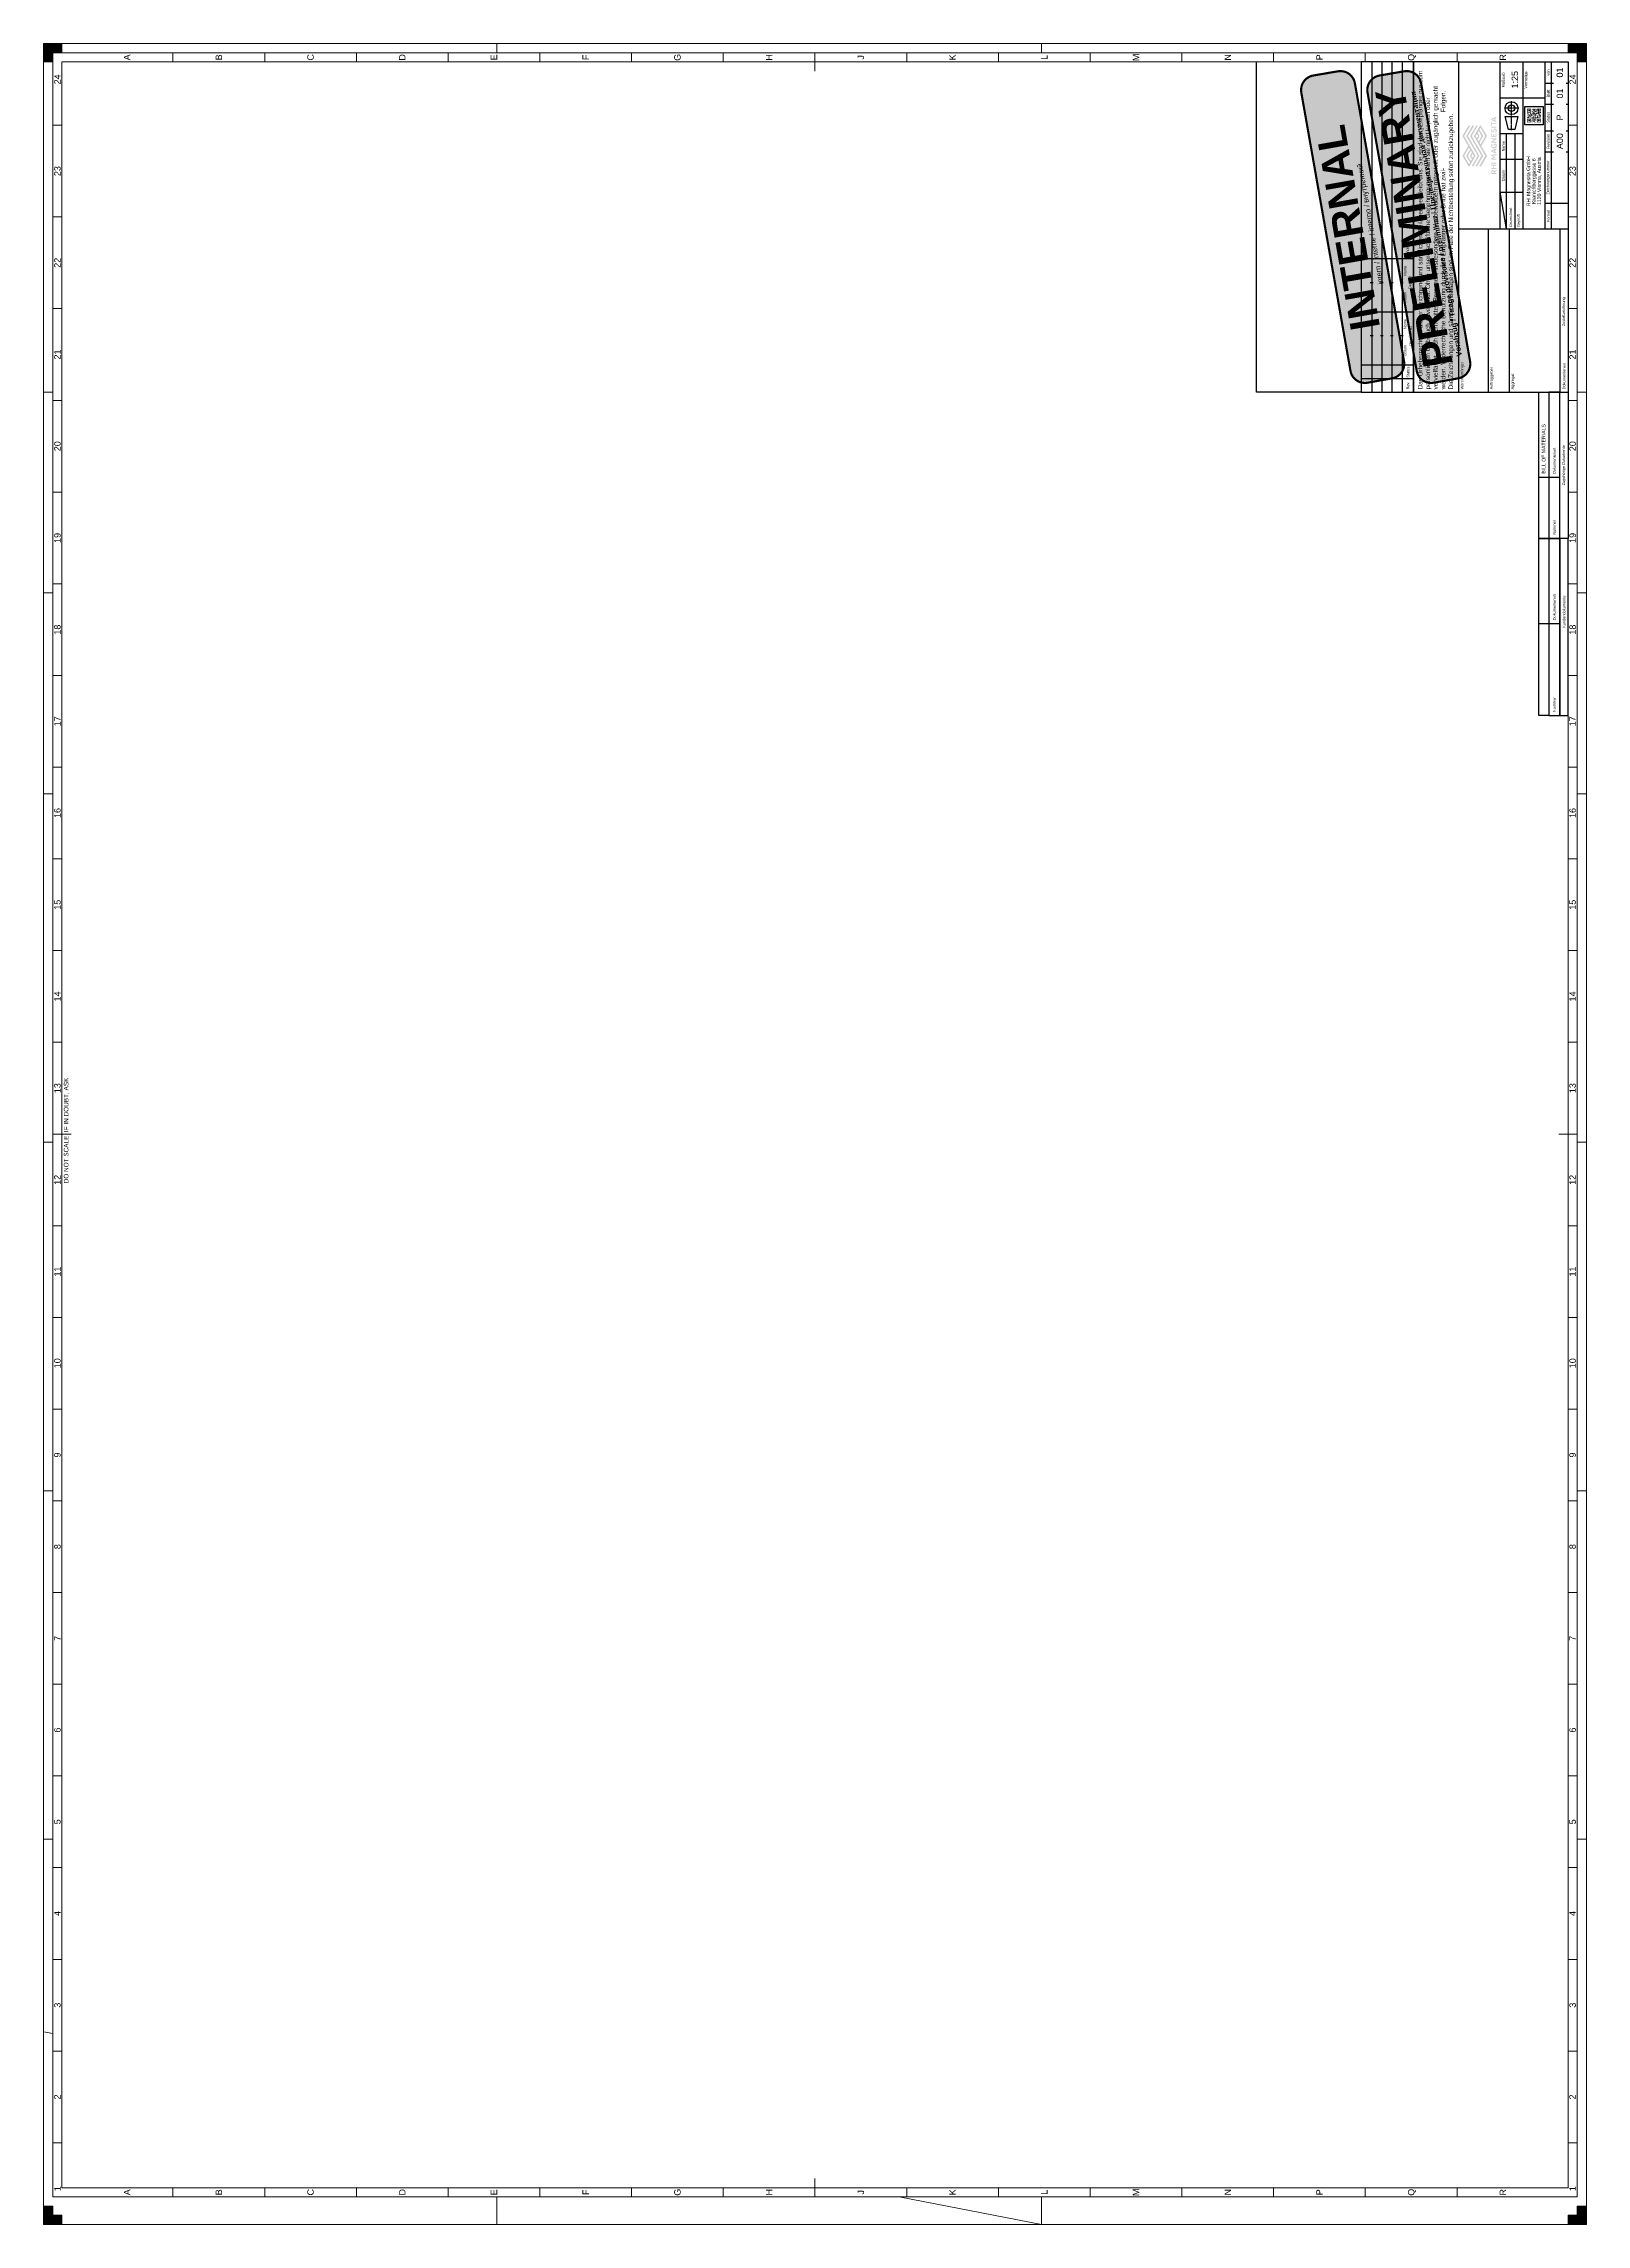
# Paper-space layout 'A0 - Portrait' of a CAD drawing. Header units: millimetres. Extents: x 0 to 841, y 0 to 1189.
import ezdxf
from ezdxf.enums import TextEntityAlignment as Align

# ---------------------------------------------------------------- set-up
doc = ezdxf.new("R2010")
doc.units = ezdxf.units.MM
doc.linetypes.add('CENTER2', pattern=[1.125, 0.75, -0.125, 0.125, -0.125])
for name, color, linetype, lineweight in [('CDL_FRAME', 7, 'Continuous', 18), ('CDL_FRAME_GREEN', 3, 'Continuous', 18), ('CDL_FRAME_RED', 1, 'Continuous', 18), ('CDL_FRAME_YELLOW', 2, 'Continuous', 18)]:
    doc.layers.add(name, color=color, linetype=linetype, lineweight=lineweight)
for name, color, linetype in [('CDL_LANGUAGE_DE', 3, 'Continuous'), ('CDL_LEGAL_ENTITY_VIENNA', 1, 'Continuous'), ('CDL_PROJECTION_1', 3, 'Continuous'), ('CDL_STAMP_INTERNAL', 10, 'Continuous'), ('CDL_STAMP_PRELIMINARY', 10, 'Continuous'), ('CDL_TITLE_BLOCK', 7, 'Continuous'), ('CDL_TITLE_BLOCK_CYAN', 4, 'Continuous'), ('CDL_TITLE_BLOCK_GREEN', 3, 'Continuous'), ('CDL_TITLE_BLOCK_LOGO', 7, 'Continuous'), ('CDL_TITLE_BLOCK_RED', 1, 'Continuous')]:
    doc.layers.add(name, color=color, linetype=linetype)
doc.layers.add('CDL_TITLE_BLOCK_BLUE', color=5, linetype='Continuous', plot=False)
doc.styles.add('RHI-CD2012', font='arial.ttf', dxfattribs={"height": 3})
doc.styles.add('RHI_BORDER', font='arial.ttf')
doc.styles.add('RHI_HEADER2017-H1_5', font='arial.ttf', dxfattribs={"height": 1.5})
doc.styles.add('RHI_HEADER2017-H2', font='arial.ttf', dxfattribs={"height": 2})
doc.styles.add('RHI_HEADER2017-H3', font='arial.ttf', dxfattribs={"height": 3})
doc.styles.add('RHI_HEADER2017-H4', font='arial.ttf', dxfattribs={"height": 4})
doc.styles.get("Standard").update_dxf_attribs({"font": 'arial.ttf'})

# ---------------------------------------------------------------- blocks, each defined once
blk = doc.blocks.new('CDB_Additional Documents - Single line')
at = {"layer": 'CDL_TITLE_BLOCK_GREEN'}
blk.add_line((33.3, 0), (33.3, 5.5), dxfattribs=at)
blk.add_lwpolyline([(0, 5.5), (79.8, 5.5), (79.8, 0), (0, 0)], close=True, dxfattribs=at)
at = {"style": 'RHI_HEADER2017-H2'}
blk.add_attdef('TYPE', text='', height=2, dxfattribs=at).set_placement((35.3, 2.8), align=Align.MIDDLE_LEFT)
at = {"layer": 'CDL_TITLE_BLOCK', "style": 'RHI_HEADER2017-H2'}
blk.add_attdef('NUMBER', text='', height=2, dxfattribs=at).set_placement((2, 2.8), align=Align.MIDDLE_LEFT)
blk = doc.blocks.new('CDB_Customer Documents - Single line')
at = {"layer": 'CDL_TITLE_BLOCK_GREEN'}
blk.add_line((33.3, 0), (33.3, 5.5), dxfattribs=at)
blk.add_lwpolyline([(-16.7, 5.5), (79.8, 5.5), (79.8, 0), (-16.7, 0)], close=True, dxfattribs=at)
at = {"style": 'RHI_HEADER2017-H2'}
blk.add_attdef('TYPE', text='', height=2, dxfattribs=at).set_placement((35.3, 2.8), align=Align.MIDDLE_LEFT)
at = {"layer": 'CDL_TITLE_BLOCK', "style": 'RHI_HEADER2017-H2'}
blk.add_attdef('NUMBER', text='', height=2, dxfattribs=at).set_placement((-14.7, 2.8), align=Align.MIDDLE_LEFT)
blk = doc.blocks.new('CDB_Addintional documents')
at = {"layer": 'CDL_TITLE_BLOCK'}
blk.add_line((-46.6, 4.5), (-46.6, 10.5), dxfattribs=at)
for points in [[(0, 10.5), (-79.8, 10.5), (-79.8, 4.5), (0, 4.5)], [(-79.8, 4.5), (0, 4.5), (0, 0), (-79.8, 0)]]:
    blk.add_lwpolyline(points, close=True, dxfattribs=at)
at = {"layer": 'CDL_LANGUAGE_DE', "char_height": 1.5, "line_spacing_factor": 0.88, "style": 'RHI-CD2012'}
for s, insert, attachment_point in [('Nummer', (-77.8, 7.5), 4), ('Zugehörige Dokumente', (-39.9, 2.2), 5)]:
    blk.add_mtext(s, dxfattribs=dict(at, insert=insert, attachment_point=attachment_point))
at = {"layer": 'CDL_LANGUAGE_DE', "insert": (-44.6, 7.5), "char_height": 1.5, "width": 31.323, "attachment_point": 4, "style": 'RHI-CD2012'}
blk.add_mtext('Dokumentenart', dxfattribs=at)
blk = doc.blocks.new('CDB_client documents')
at = {"layer": 'CDL_TITLE_BLOCK'}
blk.add_line((-46.6, 4.5), (-46.6, 10.5), dxfattribs=at)
for points in [[(-96.6, 4.5), (0, 4.5), (0, 10.5), (-96.6, 10.5)], [(0, 4.5), (-96.6, 4.5), (-96.6, 0), (0, 0)]]:
    blk.add_lwpolyline(points, close=True, dxfattribs=at)
at = {"layer": 'CDL_LANGUAGE_DE', "char_height": 1.5, "line_spacing_factor": 0.88, "style": 'RHI-CD2012'}
for s, insert, attachment_point in [('Nummer', (-94.6, 7.5), 4), ('Kundendokumente', (-39.9, 2.2), 5)]:
    blk.add_mtext(s, dxfattribs=dict(at, insert=insert, attachment_point=attachment_point))
at = {"layer": 'CDL_LANGUAGE_DE', "insert": (-44.6, 7.5), "char_height": 1.5, "width": 31.323, "attachment_point": 4, "style": 'RHI-CD2012'}
blk.add_mtext('Dokumentenart', dxfattribs=at)
blk = doc.blocks.new('PORTRAIT_DINA0_FRAME_REV03_ISO5457')
at = {"layer": 'CDL_FRAME_GREEN'}
h = blk.add_hatch(color=256, dxfattribs=at)
h.dxf.hatch_style = 1
h.paths.add_polyline_path([(836, 1184), (836, 1189), (831, 1189), (831, 1184)])
h = blk.add_hatch(color=256, dxfattribs=at)
h.dxf.hatch_style = 1
h.paths.add_polyline_path([(841, 1184), (841, 1189), (836, 1189), (836, 1184)])
h = blk.add_hatch(color=256, dxfattribs=at)
h.dxf.hatch_style = 1
h.paths.add_polyline_path([(5, 1184), (5, 1189), (0, 1189), (0, 1184)])
h = blk.add_hatch(color=256, dxfattribs=at)
h.dxf.hatch_style = 1
h.paths.add_polyline_path([(0, 1184), (0, 1179), (5, 1179), (5, 1184)])
h = blk.add_hatch(color=256, dxfattribs=at)
h.dxf.hatch_style = 1
h.paths.add_polyline_path([(10, 1184), (10, 1189), (5, 1189), (5, 1184)])
h = blk.add_hatch(color=256, dxfattribs=at)
h.dxf.hatch_style = 1
h.paths.add_polyline_path([(841, 1184), (841, 1179), (836, 1179), (836, 1184)])
h = blk.add_hatch(color=256, dxfattribs=at)
h.dxf.hatch_style = 1
h.paths.add_polyline_path([(5, 5), (5, 10), (0, 10), (0, 5)])
h = blk.add_hatch(color=256, dxfattribs=at)
h.dxf.hatch_style = 1
h.paths.add_polyline_path([(0, 5), (0, 0), (5, 0), (5, 5)])
h = blk.add_hatch(color=256, dxfattribs=at)
h.dxf.hatch_style = 1
h.paths.add_polyline_path([(5, 5), (5, 0), (10, 0), (10, 5)])
h = blk.add_hatch(color=256, dxfattribs=at)
h.dxf.hatch_style = 1
h.paths.add_polyline_path([(831, 5), (831, 0), (836, 0), (836, 5)])
h = blk.add_hatch(color=256, dxfattribs=at)
h.dxf.hatch_style = 1
h.paths.add_polyline_path([(841, 5), (841, 10), (836, 10), (836, 5)])
h = blk.add_hatch(color=256, dxfattribs=at)
h.dxf.hatch_style = 1
h.paths.add_polyline_path([(836, 5), (836, 0), (841, 0), (841, 5)])
at = {"layer": 'CDL_FRAME', "linetype": 'Continuous'}
for p, q in [((831, 1179), (10, 1179)), ((10, 20), (10, 1179)), ((420.5, 1174), (420.5, 1184)), ((831, 20), (831, 1179)), ((15, 594.5), (5, 594.5)), ((836, 594.5), (826, 594.5)), ((420.5, 15), (420.5, 25)), ((831, 20), (10, 20))]:
    blk.add_line(p, q, dxfattribs=at)
at = {"layer": 'CDL_FRAME_GREEN', "linetype": 'Continuous'}
for p, q in [((841, 1189), (0, 1189)), ((0, 0), (0, 1189)), ((247, 1184), (247, 1189)), ((544, 1184), (544, 1189)), ((544, 1184), (544, 1189)), ((841, 0), (841, 1189)), ((5, 999), (0, 999)), ((5, 889.5), (0, 889.5)), ((841, 889.5), (836, 889.5)), ((5, 780), (0, 780)), ((841, 780), (836, 780)), ((5, 590), (0, 590)), ((841, 590), (836, 590)), ((5, 400), (0, 400)), ((841, 400), (836, 400)), ((5, 210), (0, 210)), ((841, 210), (836, 210)), ((5, 104), (0, 105)), ((247, 0), (247, 15)), ((247, 0), (247, 15)), ((544, 0), (466.3, 15)), ((544, 0), (544, 15)), ((544, 0), (544, 15)), ((841, 0), (0, 0))]:
    blk.add_line(p, q, dxfattribs=at)
at = {"layer": 'CDL_FRAME_GREEN'}
blk.add_line((841, 999), (836, 999), dxfattribs=at)
for points in [[(831, 1184), (831, 1189), (841, 1189), (841, 1184)], [(836, 1189), (836, 1179), (841, 1179), (841, 1189)], [(10, 1184), (10, 1189), (0, 1189), (0, 1184)], [(5, 1189), (5, 1179), (0, 1179), (0, 1189)], [(5, 0), (5, 10), (0, 10), (0, 0)], [(10, 5), (10, 0), (0, 0), (0, 5)], [(831, 5), (831, 0), (841, 0), (841, 5)], [(836, 0), (836, 10), (841, 10), (841, 0)]]:
    blk.add_lwpolyline(points, close=True, dxfattribs=at)
at = {"layer": 'CDL_FRAME_RED', "linetype": 'Continuous'}
for p, q in [((5, 15), (5, 1184)), ((836, 1184), (5, 1184)), ((836, 15), (836, 1184)), ((836, 15), (5, 15))]:
    blk.add_line(p, q, dxfattribs=at)
at = {"layer": 'CDL_FRAME_YELLOW', "linetype": 'Continuous'}
for p, q in [((70.5, 1179), (70.5, 1184)), ((120.5, 1179), (120.5, 1184)), ((170.5, 1179), (170.5, 1184)), ((220.5, 1179), (220.5, 1184)), ((270.5, 1179), (270.5, 1184)), ((320.5, 1179), (320.5, 1184)), ((370.5, 1179), (370.5, 1184)), ((470.5, 1179), (470.5, 1184)), ((520.5, 1179), (520.5, 1184)), ((570.5, 1179), (570.5, 1184)), ((620.5, 1179), (620.5, 1184)), ((670.5, 1179), (670.5, 1184)), ((720.5, 1179), (720.5, 1184)), ((770.5, 1179), (770.5, 1184)), ((10, 1144.5), (5, 1144.5)), ((836, 1144.5), (831, 1144.5)), ((10, 1094.5), (5, 1094.5)), ((836, 1094.5), (831, 1094.5)), ((10, 1044.5), (5, 1044.5)), ((836, 1044.5), (831, 1044.5)), ((10, 994.5), (5, 994.5)), ((836, 994.5), (831, 994.5)), ((10, 944.5), (5, 944.5)), ((836, 944.5), (831, 944.5)), ((10, 894.5), (5, 894.5)), ((836, 894.5), (831, 894.5)), ((10, 844.5), (5, 844.5)), ((836, 844.5), (831, 844.5)), ((10, 794.5), (5, 794.5)), ((836, 794.5), (831, 794.5)), ((10, 744.5), (5, 744.5)), ((836, 744.5), (831, 744.5)), ((10, 694.5), (5, 694.5)), ((836, 694.5), (831, 694.5)), ((10, 644.5), (5, 644.5)), ((836, 644.5), (831, 644.5)), ((10, 544.5), (5, 544.5)), ((836, 544.5), (831, 544.5)), ((10, 494.5), (5, 494.5)), ((836, 494.5), (831, 494.5)), ((10, 444.5), (5, 444.5)), ((836, 444.5), (831, 444.5)), ((10, 394.5), (5, 394.5)), ((836, 394.5), (831, 394.5)), ((10, 344.5), (5, 344.5)), ((836, 344.5), (831, 344.5)), ((10, 294.5), (5, 294.5)), ((836, 294.5), (831, 294.5)), ((10, 244.5), (5, 244.5)), ((836, 244.5), (831, 244.5)), ((10, 194.5), (5, 194.5)), ((836, 194.5), (831, 194.5)), ((10, 144.5), (5, 144.5)), ((836, 144.5), (831, 144.5)), ((10, 94.5), (5, 94.5)), ((836, 94.5), (831, 94.5)), ((10, 44.5), (5, 44.5)), ((836, 44.5), (831, 44.5)), ((70.5, 15), (70.5, 20)), ((120.5, 15), (120.5, 20)), ((170.5, 15), (170.5, 20)), ((220.5, 15), (220.5, 20)), ((270.5, 15), (270.5, 20)), ((320.5, 15), (320.5, 20)), ((370.5, 15), (370.5, 20)), ((470.5, 15), (470.5, 20)), ((520.5, 15), (520.5, 20)), ((570.5, 15), (570.5, 20)), ((620.5, 15), (620.5, 20)), ((670.5, 15), (670.5, 20)), ((720.5, 15), (720.5, 20)), ((770.5, 15), (770.5, 20))]:
    blk.add_line(p, q, dxfattribs=at)
at = {"layer": 'CDL_FRAME_GREEN', "linetype": 'Continuous', "style": 'RHI_BORDER'}
for s, p in [('A', (45.5, 1181.5)), ('B', (95.5, 1181.5)), ('C', (145.5, 1181.5)), ('D', (195.5, 1181.5)), ('E', (245.5, 1181.5)), ('F', (295.5, 1181.5)), ('G', (345.5, 1181.5)), ('H', (395.5, 1181.5)), ('J', (445.5, 1181.5)), ('K', (495.5, 1181.5)), ('L', (545.5, 1181.5)), ('M', (595.5, 1181.5)), ('N', (645.5, 1181.5)), ('P', (695.5, 1181.5)), ('Q', (745.5, 1181.5)), ('R', (795.5, 1181.5)), ('24', (7.5, 1169.5)), ('24', (833.5, 1169.5)), ('23', (7.5, 1119.5)), ('23', (833.5, 1119.5)), ('22', (7.5, 1069.5)), ('22', (833.5, 1069.5)), ('21', (7.5, 1019.5)), ('21', (833.5, 1019.5)), ('20', (7.5, 969.5)), ('20', (833.5, 969.5)), ('19', (7.5, 919.5)), ('19', (833.5, 919.5)), ('18', (7.5, 869.5)), ('18', (833.5, 869.5)), ('17', (7.5, 819.5)), ('17', (833.5, 819.5)), ('16', (7.5, 769.5)), ('16', (833.5, 769.5)), ('15', (7.5, 719.5)), ('15', (833.5, 719.5)), ('14', (7.5, 669.5)), ('14', (833.5, 669.5)), ('13', (7.5, 619.5)), ('13', (833.5, 619.5)), ('12', (7.5, 569.5)), ('12', (833.5, 569.5)), ('11', (7.5, 519.5)), ('11', (833.5, 519.5)), ('10', (7.5, 469.5)), ('10', (833.5, 469.5)), ('9', (7.5, 419.5)), ('9', (833.5, 419.5)), ('8', (7.5, 369.5)), ('8', (833.5, 369.5)), ('7', (7.5, 319.5)), ('7', (833.5, 319.5)), ('6', (7.5, 269.5)), ('6', (833.5, 269.5)), ('5', (7.5, 219.5)), ('5', (833.5, 219.5)), ('4', (7.5, 169.5)), ('4', (833.5, 169.5)), ('3', (7.5, 119.5)), ('3', (833.5, 119.5)), ('2', (7.5, 69.5)), ('2', (833.5, 69.5)), ('1', (7.5, 19.5)), ('A', (45.5, 17.5)), ('B', (95.5, 17.5)), ('C', (145.5, 17.5)), ('D', (195.5, 17.5)), ('E', (245.5, 17.5)), ('F', (295.5, 17.5)), ('G', (345.5, 17.5)), ('H', (395.5, 17.5)), ('J', (445.5, 17.5)), ('K', (495.5, 17.5)), ('L', (545.5, 17.5)), ('M', (595.5, 17.5)), ('N', (645.5, 17.5)), ('P', (695.5, 17.5)), ('Q', (745.5, 17.5)), ('R', (795.5, 17.5)), ('1', (833.5, 19.5))]:
    blk.add_text(s, height=3.5, rotation=90, dxfattribs=at).set_placement(p, align=Align.MIDDLE_CENTER)
at = {"layer": 'CDL_FRAME_GREEN', "insert": (12.5, 596.4), "char_height": 2.5, "attachment_point": 5, "rotation": 90, "style": 'RHI_BORDER'}
blk.add_mtext_dynamic_manual_height_columns('{\\fArial|b0|i0|c0|p34;DO NOT SCALE  IF IN DOUBT, ASK}', width=60.087, gutter_width=17.5, heights=[0], dxfattribs=at)
blk = doc.blocks.new('CDB_STAMP_INTERNAL')
at = {"layer": 'CDL_STAMP_INTERNAL', "true_color": 0xcccccc}
h = blk.add_hatch(color=254, dxfattribs=at)
h.dxf.hatch_style = 1
h.paths.add_polyline_path([(11.6, 118.6, 0.414214), (5.1, 109.4), (7.5, 95.9, 0.414214), (16.8, 89.4), (168.4, 116.2, 0.414214), (174.9, 125.5), (172.6, 138.9, 0.414214), (163.3, 145.4)])
at = {"layer": 'CDL_STAMP_INTERNAL', "color": 1, "true_color": 0xff0000, "const_width": 1.17}
blk.add_lwpolyline([(11.6, 118.6), (163.3, 145.4, -0.414214), (172.6, 138.9), (174.9, 125.5, -0.414214), (168.4, 116.2), (16.8, 89.4, -0.414214), (7.5, 95.9), (5.1, 109.4, -0.414214)], format="xyb", close=True, dxfattribs=at)
at = {"layer": 'CDL_STAMP_INTERNAL', "attachment_point": 5, "rotation": 10}
for s, insert, char_height, width in [('{\\fArial|b1|i0|c0|p34;\\C256;\\c255;INTERNAL}', (89.6, 120.1), 16, 175.304), ('{\\C256;\\c255;intern / interne / interno / \\fArial|b0|i0|c204|p34;внутренний}', (91.8, 107.5), 2.9, 146.599)]:
    blk.add_mtext(s, dxfattribs=dict(at, insert=insert, char_height=char_height, width=width))
blk = doc.blocks.new('CDB_STAMP_PRELIMINARY')
at = {"layer": 'CDL_STAMP_PRELIMINARY', "true_color": 0xcccccc}
h = blk.add_hatch(color=254, dxfattribs=at)
h.dxf.hatch_style = 1
h.paths.add_polyline_path([(11.6, 82.5, 0.414214), (5.1, 73.3), (7.5, 59.9, 0.414214), (16.8, 53.4), (168.4, 80.1, 0.414214), (174.9, 89.4), (172.6, 102.8, 0.414214), (163.3, 109.3)])
at = {"layer": 'CDL_STAMP_PRELIMINARY', "color": 1, "true_color": 0xff0000, "const_width": 1.17}
blk.add_lwpolyline([(11.6, 82.5), (163.3, 109.3, -0.414214), (172.6, 102.8), (174.9, 89.4, -0.414214), (168.4, 80.1), (16.8, 53.4, -0.414214), (7.5, 59.9), (5.1, 73.3, -0.414214)], format="xyb", close=True, dxfattribs=at)
at = {"layer": 'CDL_STAMP_PRELIMINARY', "attachment_point": 5, "rotation": 10}
for s, insert, char_height, width in [('{\\fArial|b1|i0|c0|p34;\\C256;\\c255;PRELIMINARY}', (89.6, 84), 16, 175.304), ('{\\fArial|b1|i0|c0|p34;\\C256;\\c255;Vorabzug / Tirage provisoire / preliminar / \\fTimes New Roman|b1|i0|c204|p18;Предварительная документация}', (91.8, 71.5), 2.9, 177.503)]:
    blk.add_mtext(s, dxfattribs=dict(at, insert=insert, char_height=char_height, width=width))
at = {"layer": 'CDL_STAMP_PRELIMINARY', "insert": (149.7, 4.5), "char_height": 3.5, "width": 5.183, "attachment_point": 5, "line_spacing_factor": 0.88, "style": 'RHI-CD2012', "bg_fill": 2}
blk.add_mtext('{\\C7;P}', dxfattribs=at)
blk = doc.blocks.new('PORTRAIT_DIN_TITLEBLOCK_REV06_ISO7200')
at = {"layer": 'CDL_TITLE_BLOCK_BLUE'}
blk.add_line((-169.8, -180), (-169.8, 0), dxfattribs=at)
at = {"layer": 'CDL_STAMP_INTERNAL', "rotation": 89.99999999999999}
blk.add_blockref('CDB_STAMP_INTERNAL', (0, -180), dxfattribs=at)
at = {"layer": 'CDL_TITLE_BLOCK_RED', "style": 'RHI_HEADER2017-H1_5'}
for tag, p in [('APPROVED', (-146.8, -88.4)), ('APPR_AS_CORR', (-142.3, -88.4)), ('REV_RESUB', (-137.8, -88.4)), ('REJECTED', (-133.3, -88.4))]:
    blk.add_attdef(tag, text='', height=1.5, rotation=90, dxfattribs=at).set_placement(p, align=Align.MIDDLE_CENTER)
at = {"layer": 'CDL_TITLE_BLOCK_RED', "style": 'RHI_HEADER2017-H3'}
for tag, p in [('APPROVAL_COMPANY', (-152.8, -173.4)), ('APPROVAL_BY', (-128.3, -157.5)), ('APPROVAL_DATE', (-122.3, -157.5))]:
    blk.add_attdef(tag, text='', height=3, rotation=90, dxfattribs=at).set_placement(p, align=Align.MIDDLE_LEFT)
at = {"layer": 'CDL_STAMP_PRELIMINARY', "rotation": 89.99999999999999}
blk.add_blockref('CDB_STAMP_PRELIMINARY', (0, -180), dxfattribs=at)
at = {"layer": 'CDL_TITLE_BLOCK_CYAN'}
h = blk.add_hatch(color=256, dxfattribs=at)
h.dxf.hatch_style = 1
h.paths.add_polyline_path([(-22, -25.8), (-22, -25.5), (-22.3, -25.5), (-22.3, -25.8)])
h = blk.add_hatch(color=256, dxfattribs=at)
h.dxf.hatch_style = 1
h.paths.add_polyline_path([(-22.3, -25.8), (-22.3, -26.1), (-22, -26.1), (-22, -25.8)])
h = blk.add_hatch(color=256, dxfattribs=at)
h.dxf.hatch_style = 1
h.paths.add_polyline_path([(-22, -26.1), (-22.3, -26.1), (-22.3, -26.4), (-22, -26.4)])
h = blk.add_hatch(color=256, dxfattribs=at)
h.dxf.hatch_style = 1
h.paths.add_polyline_path([(-22.3, -26.4), (-22.3, -26.7), (-22, -26.7), (-22, -26.4)])
h = blk.add_hatch(color=256, dxfattribs=at)
h.dxf.hatch_style = 1
h.paths.add_polyline_path([(-22.3, -26.7), (-22.3, -27), (-22, -27), (-22, -26.7)])
h = blk.add_hatch(color=256, dxfattribs=at)
h.dxf.hatch_style = 1
h.paths.add_polyline_path([(-22.3, -27), (-22.3, -27.3), (-22, -27.3), (-22, -27)])
h = blk.add_hatch(color=256, dxfattribs=at)
h.dxf.hatch_style = 1
h.paths.add_polyline_path([(-22, -27.3), (-22.3, -27.3), (-22.3, -27.6), (-22, -27.6)])
h = blk.add_hatch(color=256, dxfattribs=at)
h.dxf.hatch_style = 1
h.paths.add_polyline_path([(-22, -27.9), (-22.3, -27.9), (-22.3, -28.2), (-22, -28.2)])
h = blk.add_hatch(color=256, dxfattribs=at)
h.dxf.hatch_style = 1
h.paths.add_polyline_path([(-22, -30), (-22.3, -30), (-22.3, -30.3), (-22, -30.3)])
h = blk.add_hatch(color=256, dxfattribs=at)
h.dxf.hatch_style = 1
h.paths.add_polyline_path([(-22, -31.2), (-22, -30.9), (-22.3, -30.9), (-22.3, -31.2)])
h = blk.add_hatch(color=256, dxfattribs=at)
h.dxf.hatch_style = 1
h.paths.add_polyline_path([(-22.3, -31.2), (-22.3, -31.5), (-22, -31.5), (-22, -31.2)])
h = blk.add_hatch(color=256, dxfattribs=at)
h.dxf.hatch_style = 1
h.paths.add_polyline_path([(-22, -31.5), (-22.3, -31.5), (-22.3, -31.8), (-22, -31.8)])
h = blk.add_hatch(color=256, dxfattribs=at)
h.dxf.hatch_style = 1
h.paths.add_polyline_path([(-22.3, -31.8), (-22.3, -32.1), (-22, -32.1), (-22, -31.8)])
h = blk.add_hatch(color=256, dxfattribs=at)
h.dxf.hatch_style = 1
h.paths.add_polyline_path([(-22.3, -32.1), (-22.3, -32.4), (-22, -32.4), (-22, -32.1)])
h = blk.add_hatch(color=256, dxfattribs=at)
h.dxf.hatch_style = 1
h.paths.add_polyline_path([(-22.3, -32.4), (-22.3, -32.7), (-22, -32.7), (-22, -32.4)])
h = blk.add_hatch(color=256, dxfattribs=at)
h.dxf.hatch_style = 1
h.paths.add_polyline_path([(-22, -32.7), (-22.3, -32.7), (-22.3, -33), (-22, -33)])
h = blk.add_hatch(color=256, dxfattribs=at)
h.dxf.hatch_style = 1
h.paths.add_polyline_path([(-22, -25.8), (-21.7, -25.8), (-21.7, -25.5), (-22, -25.5)])
h = blk.add_hatch(color=256, dxfattribs=at)
h.dxf.hatch_style = 1
h.paths.add_polyline_path([(-22, -27.3), (-22, -27.6), (-21.7, -27.6), (-21.7, -27.3)])
h = blk.add_hatch(color=256, dxfattribs=at)
h.dxf.hatch_style = 1
h.paths.add_polyline_path([(-21.7, -28.5), (-21.7, -28.2), (-22, -28.2), (-22, -28.5)])
h = blk.add_hatch(color=256, dxfattribs=at)
h.dxf.hatch_style = 1
h.paths.add_polyline_path([(-21.7, -28.8), (-22, -28.8), (-22, -29.1), (-21.7, -29.1)])
h = blk.add_hatch(color=256, dxfattribs=at)
h.dxf.hatch_style = 1
h.paths.add_polyline_path([(-21.7, -29.4), (-21.7, -29.1), (-22, -29.1), (-22, -29.4)])
h = blk.add_hatch(color=256, dxfattribs=at)
h.dxf.hatch_style = 1
h.paths.add_polyline_path([(-21.7, -29.7), (-21.7, -29.4), (-22, -29.4), (-22, -29.7)])
h = blk.add_hatch(color=256, dxfattribs=at)
h.dxf.hatch_style = 1
h.paths.add_polyline_path([(-21.7, -30), (-22, -30), (-22, -30.3), (-21.7, -30.3)])
h = blk.add_hatch(color=256, dxfattribs=at)
h.dxf.hatch_style = 1
h.paths.add_polyline_path([(-22, -30.3), (-22, -30.6), (-21.7, -30.6), (-21.7, -30.3)])
h = blk.add_hatch(color=256, dxfattribs=at)
h.dxf.hatch_style = 1
h.paths.add_polyline_path([(-22, -31.2), (-21.7, -31.2), (-21.7, -30.9), (-22, -30.9)])
h = blk.add_hatch(color=256, dxfattribs=at)
h.dxf.hatch_style = 1
h.paths.add_polyline_path([(-22, -32.7), (-22, -33), (-21.7, -33), (-21.7, -32.7)])
h = blk.add_hatch(color=256, dxfattribs=at)
h.dxf.hatch_style = 1
h.paths.add_polyline_path([(-21.4, -25.8), (-21.4, -25.5), (-21.7, -25.5), (-21.7, -25.8)])
h = blk.add_hatch(color=256, dxfattribs=at)
h.dxf.hatch_style = 1
h.paths.add_polyline_path([(-21.4, -26.1), (-21.7, -26.1), (-21.7, -26.4), (-21.4, -26.4)])
h = blk.add_hatch(color=256, dxfattribs=at)
h.dxf.hatch_style = 1
h.paths.add_polyline_path([(-21.7, -26.4), (-21.7, -26.7), (-21.4, -26.7), (-21.4, -26.4)])
h = blk.add_hatch(color=256, dxfattribs=at)
h.dxf.hatch_style = 1
h.paths.add_polyline_path([(-21.7, -26.7), (-21.7, -27), (-21.4, -27), (-21.4, -26.7)])
h = blk.add_hatch(color=256, dxfattribs=at)
h.dxf.hatch_style = 1
h.paths.add_polyline_path([(-21.7, -27.3), (-21.7, -27.6), (-21.4, -27.6), (-21.4, -27.3)])
h = blk.add_hatch(color=256, dxfattribs=at)
h.dxf.hatch_style = 1
h.paths.add_polyline_path([(-21.4, -28.2), (-21.4, -27.9), (-21.7, -27.9), (-21.7, -28.2)])
h = blk.add_hatch(color=256, dxfattribs=at)
h.dxf.hatch_style = 1
h.paths.add_polyline_path([(-21.7, -28.8), (-21.4, -28.8), (-21.4, -28.5), (-21.7, -28.5)])
h = blk.add_hatch(color=256, dxfattribs=at)
h.dxf.hatch_style = 1
h.paths.add_polyline_path([(-21.7, -29.4), (-21.7, -29.7), (-21.4, -29.7), (-21.4, -29.4)])
h = blk.add_hatch(color=256, dxfattribs=at)
h.dxf.hatch_style = 1
h.paths.add_polyline_path([(-21.4, -29.7), (-21.7, -29.7), (-21.7, -30), (-21.4, -30)])
h = blk.add_hatch(color=256, dxfattribs=at)
h.dxf.hatch_style = 1
h.paths.add_polyline_path([(-21.7, -30), (-21.7, -30.3), (-21.4, -30.3), (-21.4, -30)])
h = blk.add_hatch(color=256, dxfattribs=at)
h.dxf.hatch_style = 1
h.paths.add_polyline_path([(-21.4, -31.2), (-21.4, -30.9), (-21.7, -30.9), (-21.7, -31.2)])
h = blk.add_hatch(color=256, dxfattribs=at)
h.dxf.hatch_style = 1
h.paths.add_polyline_path([(-21.4, -31.5), (-21.7, -31.5), (-21.7, -31.8), (-21.4, -31.8)])
h = blk.add_hatch(color=256, dxfattribs=at)
h.dxf.hatch_style = 1
h.paths.add_polyline_path([(-21.7, -31.8), (-21.7, -32.1), (-21.4, -32.1), (-21.4, -31.8)])
h = blk.add_hatch(color=256, dxfattribs=at)
h.dxf.hatch_style = 1
h.paths.add_polyline_path([(-21.7, -32.1), (-21.7, -32.4), (-21.4, -32.4), (-21.4, -32.1)])
h = blk.add_hatch(color=256, dxfattribs=at)
h.dxf.hatch_style = 1
h.paths.add_polyline_path([(-21.7, -32.7), (-21.7, -33), (-21.4, -33), (-21.4, -32.7)])
h = blk.add_hatch(color=256, dxfattribs=at)
h.dxf.hatch_style = 1
h.paths.add_polyline_path([(-21.4, -25.8), (-21.1, -25.8), (-21.1, -25.5), (-21.4, -25.5)])
h = blk.add_hatch(color=256, dxfattribs=at)
h.dxf.hatch_style = 1
h.paths.add_polyline_path([(-21.1, -26.1), (-21.4, -26.1), (-21.4, -26.4), (-21.1, -26.4)])
h = blk.add_hatch(color=256, dxfattribs=at)
h.dxf.hatch_style = 1
h.paths.add_polyline_path([(-21.4, -26.4), (-21.4, -26.7), (-21.1, -26.7), (-21.1, -26.4)])
h = blk.add_hatch(color=256, dxfattribs=at)
h.dxf.hatch_style = 1
h.paths.add_polyline_path([(-21.4, -26.7), (-21.4, -27), (-21.1, -27), (-21.1, -26.7)])
h = blk.add_hatch(color=256, dxfattribs=at)
h.dxf.hatch_style = 1
h.paths.add_polyline_path([(-21.4, -27.6), (-21.1, -27.6), (-21.1, -27.3), (-21.4, -27.3)])
h = blk.add_hatch(color=256, dxfattribs=at)
h.dxf.hatch_style = 1
h.paths.add_polyline_path([(-21.4, -28.8), (-21.1, -28.8), (-21.1, -28.5), (-21.4, -28.5)])
h = blk.add_hatch(color=256, dxfattribs=at)
h.dxf.hatch_style = 1
h.paths.add_polyline_path([(-21.1, -28.8), (-21.4, -28.8), (-21.4, -29.1), (-21.1, -29.1)])
h = blk.add_hatch(color=256, dxfattribs=at)
h.dxf.hatch_style = 1
h.paths.add_polyline_path([(-21.4, -29.7), (-21.1, -29.7), (-21.1, -29.4), (-21.4, -29.4)])
h = blk.add_hatch(color=256, dxfattribs=at)
h.dxf.hatch_style = 1
h.paths.add_polyline_path([(-21.1, -30), (-21.4, -30), (-21.4, -30.3), (-21.1, -30.3)])
h = blk.add_hatch(color=256, dxfattribs=at)
h.dxf.hatch_style = 1
h.paths.add_polyline_path([(-21.1, -30.3), (-21.4, -30.3), (-21.4, -30.6), (-21.1, -30.6)])
h = blk.add_hatch(color=256, dxfattribs=at)
h.dxf.hatch_style = 1
h.paths.add_polyline_path([(-21.4, -31.2), (-21.1, -31.2), (-21.1, -30.9), (-21.4, -30.9)])
h = blk.add_hatch(color=256, dxfattribs=at)
h.dxf.hatch_style = 1
h.paths.add_polyline_path([(-21.1, -31.5), (-21.4, -31.5), (-21.4, -31.8), (-21.1, -31.8)])
h = blk.add_hatch(color=256, dxfattribs=at)
h.dxf.hatch_style = 1
h.paths.add_polyline_path([(-21.4, -31.8), (-21.4, -32.1), (-21.1, -32.1), (-21.1, -31.8)])
h = blk.add_hatch(color=256, dxfattribs=at)
h.dxf.hatch_style = 1
h.paths.add_polyline_path([(-21.4, -32.1), (-21.4, -32.4), (-21.1, -32.4), (-21.1, -32.1)])
h = blk.add_hatch(color=256, dxfattribs=at)
h.dxf.hatch_style = 1
h.paths.add_polyline_path([(-21.4, -33), (-21.1, -33), (-21.1, -32.7), (-21.4, -32.7)])
h = blk.add_hatch(color=256, dxfattribs=at)
h.dxf.hatch_style = 1
h.paths.add_polyline_path([(-21.1, -25.5), (-21.1, -25.8), (-20.8, -25.8), (-20.8, -25.5)])
h = blk.add_hatch(color=256, dxfattribs=at)
h.dxf.hatch_style = 1
h.paths.add_polyline_path([(-20.8, -26.1), (-21.1, -26.1), (-21.1, -26.4), (-20.8, -26.4)])
h = blk.add_hatch(color=256, dxfattribs=at)
h.dxf.hatch_style = 1
h.paths.add_polyline_path([(-21.1, -26.4), (-21.1, -26.7), (-20.8, -26.7), (-20.8, -26.4)])
h = blk.add_hatch(color=256, dxfattribs=at)
h.dxf.hatch_style = 1
h.paths.add_polyline_path([(-21.1, -26.7), (-21.1, -27), (-20.8, -27), (-20.8, -26.7)])
h = blk.add_hatch(color=256, dxfattribs=at)
h.dxf.hatch_style = 1
h.paths.add_polyline_path([(-21.1, -27.6), (-20.8, -27.6), (-20.8, -27.3), (-21.1, -27.3)])
h = blk.add_hatch(color=256, dxfattribs=at)
h.dxf.hatch_style = 1
h.paths.add_polyline_path([(-20.8, -28.8), (-21.1, -28.8), (-21.1, -29.1), (-20.8, -29.1)])
h = blk.add_hatch(color=256, dxfattribs=at)
h.dxf.hatch_style = 1
h.paths.add_polyline_path([(-20.8, -29.1), (-21.1, -29.1), (-21.1, -29.4), (-20.8, -29.4)])
h = blk.add_hatch(color=256, dxfattribs=at)
h.dxf.hatch_style = 1
h.paths.add_polyline_path([(-21.1, -29.7), (-21.1, -30), (-20.8, -30), (-20.8, -29.7)])
h = blk.add_hatch(color=256, dxfattribs=at)
h.dxf.hatch_style = 1
h.paths.add_polyline_path([(-21.1, -30.9), (-21.1, -31.2), (-20.8, -31.2), (-20.8, -30.9)])
h = blk.add_hatch(color=256, dxfattribs=at)
h.dxf.hatch_style = 1
h.paths.add_polyline_path([(-20.8, -31.5), (-21.1, -31.5), (-21.1, -31.8), (-20.8, -31.8)])
h = blk.add_hatch(color=256, dxfattribs=at)
h.dxf.hatch_style = 1
h.paths.add_polyline_path([(-21.1, -31.8), (-21.1, -32.1), (-20.8, -32.1), (-20.8, -31.8)])
h = blk.add_hatch(color=256, dxfattribs=at)
h.dxf.hatch_style = 1
h.paths.add_polyline_path([(-21.1, -32.1), (-21.1, -32.4), (-20.8, -32.4), (-20.8, -32.1)])
h = blk.add_hatch(color=256, dxfattribs=at)
h.dxf.hatch_style = 1
h.paths.add_polyline_path([(-21.1, -33), (-20.8, -33), (-20.8, -32.7), (-21.1, -32.7)])
h = blk.add_hatch(color=256, dxfattribs=at)
h.dxf.hatch_style = 1
h.paths.add_polyline_path([(-20.8, -25.5), (-20.8, -25.8), (-20.5, -25.8), (-20.5, -25.5)])
h = blk.add_hatch(color=256, dxfattribs=at)
h.dxf.hatch_style = 1
h.paths.add_polyline_path([(-20.8, -27.6), (-20.5, -27.6), (-20.5, -27.3), (-20.8, -27.3)])
h = blk.add_hatch(color=256, dxfattribs=at)
h.dxf.hatch_style = 1
h.paths.add_polyline_path([(-20.5, -27.9), (-20.8, -27.9), (-20.8, -28.2), (-20.5, -28.2)])
h = blk.add_hatch(color=256, dxfattribs=at)
h.dxf.hatch_style = 1
h.paths.add_polyline_path([(-20.5, -28.2), (-20.8, -28.2), (-20.8, -28.5), (-20.5, -28.5)])
h = blk.add_hatch(color=256, dxfattribs=at)
h.dxf.hatch_style = 1
h.paths.add_polyline_path([(-20.5, -28.5), (-20.8, -28.5), (-20.8, -28.8), (-20.5, -28.8)])
h = blk.add_hatch(color=256, dxfattribs=at)
h.dxf.hatch_style = 1
h.paths.add_polyline_path([(-20.8, -28.8), (-20.8, -29.1), (-20.5, -29.1), (-20.5, -28.8)])
h = blk.add_hatch(color=256, dxfattribs=at)
h.dxf.hatch_style = 1
h.paths.add_polyline_path([(-20.5, -29.7), (-20.8, -29.7), (-20.8, -30), (-20.5, -30)])
h = blk.add_hatch(color=256, dxfattribs=at)
h.dxf.hatch_style = 1
h.paths.add_polyline_path([(-20.8, -30.6), (-20.5, -30.6), (-20.5, -30.3), (-20.8, -30.3)])
h = blk.add_hatch(color=256, dxfattribs=at)
h.dxf.hatch_style = 1
h.paths.add_polyline_path([(-20.8, -30.9), (-20.8, -31.2), (-20.5, -31.2), (-20.5, -30.9)])
h = blk.add_hatch(color=256, dxfattribs=at)
h.dxf.hatch_style = 1
h.paths.add_polyline_path([(-20.8, -33), (-20.5, -33), (-20.5, -32.7), (-20.8, -32.7)])
h = blk.add_hatch(color=256, dxfattribs=at)
h.dxf.hatch_style = 1
h.paths.add_polyline_path([(-20.5, -25.8), (-20.2, -25.8), (-20.2, -25.5), (-20.5, -25.5)])
h = blk.add_hatch(color=256, dxfattribs=at)
h.dxf.hatch_style = 1
h.paths.add_polyline_path([(-20.5, -26.1), (-20.2, -26.1), (-20.2, -25.8), (-20.5, -25.8)])
h = blk.add_hatch(color=256, dxfattribs=at)
h.dxf.hatch_style = 1
h.paths.add_polyline_path([(-20.5, -26.1), (-20.5, -26.4), (-20.2, -26.4), (-20.2, -26.1)])
h = blk.add_hatch(color=256, dxfattribs=at)
h.dxf.hatch_style = 1
h.paths.add_polyline_path([(-20.2, -26.4), (-20.5, -26.4), (-20.5, -26.7), (-20.2, -26.7)])
h = blk.add_hatch(color=256, dxfattribs=at)
h.dxf.hatch_style = 1
h.paths.add_polyline_path([(-20.2, -26.7), (-20.5, -26.7), (-20.5, -27), (-20.2, -27)])
h = blk.add_hatch(color=256, dxfattribs=at)
h.dxf.hatch_style = 1
h.paths.add_polyline_path([(-20.5, -27), (-20.5, -27.3), (-20.2, -27.3), (-20.2, -27)])
h = blk.add_hatch(color=256, dxfattribs=at)
h.dxf.hatch_style = 1
h.paths.add_polyline_path([(-20.2, -27.3), (-20.5, -27.3), (-20.5, -27.6), (-20.2, -27.6)])
h = blk.add_hatch(color=256, dxfattribs=at)
h.dxf.hatch_style = 1
h.paths.add_polyline_path([(-20.5, -28.2), (-20.2, -28.2), (-20.2, -27.9), (-20.5, -27.9)])
h = blk.add_hatch(color=256, dxfattribs=at)
h.dxf.hatch_style = 1
h.paths.add_polyline_path([(-20.5, -28.5), (-20.5, -28.8), (-20.2, -28.8), (-20.2, -28.5)])
h = blk.add_hatch(color=256, dxfattribs=at)
h.dxf.hatch_style = 1
h.paths.add_polyline_path([(-20.2, -29.1), (-20.5, -29.1), (-20.5, -29.4), (-20.2, -29.4)])
h = blk.add_hatch(color=256, dxfattribs=at)
h.dxf.hatch_style = 1
h.paths.add_polyline_path([(-20.2, -29.7), (-20.5, -29.7), (-20.5, -30), (-20.2, -30)])
h = blk.add_hatch(color=256, dxfattribs=at)
h.dxf.hatch_style = 1
h.paths.add_polyline_path([(-20.2, -30.6), (-20.2, -30.3), (-20.5, -30.3), (-20.5, -30.6)])
h = blk.add_hatch(color=256, dxfattribs=at)
h.dxf.hatch_style = 1
h.paths.add_polyline_path([(-20.5, -31.2), (-20.2, -31.2), (-20.2, -30.9), (-20.5, -30.9)])
h = blk.add_hatch(color=256, dxfattribs=at)
h.dxf.hatch_style = 1
h.paths.add_polyline_path([(-20.5, -31.5), (-20.2, -31.5), (-20.2, -31.2), (-20.5, -31.2)])
h = blk.add_hatch(color=256, dxfattribs=at)
h.dxf.hatch_style = 1
h.paths.add_polyline_path([(-20.5, -31.5), (-20.5, -31.8), (-20.2, -31.8), (-20.2, -31.5)])
h = blk.add_hatch(color=256, dxfattribs=at)
h.dxf.hatch_style = 1
h.paths.add_polyline_path([(-20.2, -31.8), (-20.5, -31.8), (-20.5, -32.1), (-20.2, -32.1)])
h = blk.add_hatch(color=256, dxfattribs=at)
h.dxf.hatch_style = 1
h.paths.add_polyline_path([(-20.2, -32.1), (-20.5, -32.1), (-20.5, -32.4), (-20.2, -32.4)])
h = blk.add_hatch(color=256, dxfattribs=at)
h.dxf.hatch_style = 1
h.paths.add_polyline_path([(-20.5, -32.4), (-20.5, -32.7), (-20.2, -32.7), (-20.2, -32.4)])
h = blk.add_hatch(color=256, dxfattribs=at)
h.dxf.hatch_style = 1
h.paths.add_polyline_path([(-20.2, -32.7), (-20.5, -32.7), (-20.5, -33), (-20.2, -33)])
h = blk.add_hatch(color=256, dxfattribs=at)
h.dxf.hatch_style = 1
h.paths.add_polyline_path([(-20.2, -28.2), (-20.2, -28.5), (-19.9, -28.5), (-19.9, -28.2)])
h = blk.add_hatch(color=256, dxfattribs=at)
h.dxf.hatch_style = 1
h.paths.add_polyline_path([(-19.9, -28.5), (-20.2, -28.5), (-20.2, -28.8), (-19.9, -28.8)])
h = blk.add_hatch(color=256, dxfattribs=at)
h.dxf.hatch_style = 1
h.paths.add_polyline_path([(-19.9, -29.4), (-19.9, -29.1), (-20.2, -29.1), (-20.2, -29.4)])
h = blk.add_hatch(color=256, dxfattribs=at)
h.dxf.hatch_style = 1
h.paths.add_polyline_path([(-19.6, -25.8), (-19.9, -25.8), (-19.9, -26.1), (-19.6, -26.1)])
h = blk.add_hatch(color=256, dxfattribs=at)
h.dxf.hatch_style = 1
h.paths.add_polyline_path([(-19.9, -26.4), (-19.9, -26.7), (-19.6, -26.7), (-19.6, -26.4)])
h = blk.add_hatch(color=256, dxfattribs=at)
h.dxf.hatch_style = 1
h.paths.add_polyline_path([(-19.6, -27), (-19.9, -27), (-19.9, -27.3), (-19.6, -27.3)])
h = blk.add_hatch(color=256, dxfattribs=at)
h.dxf.hatch_style = 1
h.paths.add_polyline_path([(-19.6, -27.6), (-19.9, -27.6), (-19.9, -27.9), (-19.6, -27.9)])
h = blk.add_hatch(color=256, dxfattribs=at)
h.dxf.hatch_style = 1
h.paths.add_polyline_path([(-19.6, -28.2), (-19.9, -28.2), (-19.9, -28.5), (-19.6, -28.5)])
h = blk.add_hatch(color=256, dxfattribs=at)
h.dxf.hatch_style = 1
h.paths.add_polyline_path([(-19.9, -28.8), (-19.6, -28.8), (-19.6, -28.5), (-19.9, -28.5)])
h = blk.add_hatch(color=256, dxfattribs=at)
h.dxf.hatch_style = 1
h.paths.add_polyline_path([(-19.6, -29.1), (-19.6, -28.8), (-19.9, -28.8), (-19.9, -29.1)])
h = blk.add_hatch(color=256, dxfattribs=at)
h.dxf.hatch_style = 1
h.paths.add_polyline_path([(-19.6, -29.4), (-19.6, -29.1), (-19.9, -29.1), (-19.9, -29.4)])
h = blk.add_hatch(color=256, dxfattribs=at)
h.dxf.hatch_style = 1
h.paths.add_polyline_path([(-19.9, -29.7), (-19.9, -30), (-19.6, -30), (-19.6, -29.7)])
h = blk.add_hatch(color=256, dxfattribs=at)
h.dxf.hatch_style = 1
h.paths.add_polyline_path([(-19.9, -30), (-19.9, -30.3), (-19.6, -30.3), (-19.6, -30)])
h = blk.add_hatch(color=256, dxfattribs=at)
h.dxf.hatch_style = 1
h.paths.add_polyline_path([(-19.6, -30.3), (-19.9, -30.3), (-19.9, -30.6), (-19.6, -30.6)])
h = blk.add_hatch(color=256, dxfattribs=at)
h.dxf.hatch_style = 1
h.paths.add_polyline_path([(-19.6, -30.6), (-19.9, -30.6), (-19.9, -30.9), (-19.6, -30.9)])
h = blk.add_hatch(color=256, dxfattribs=at)
h.dxf.hatch_style = 1
h.paths.add_polyline_path([(-19.9, -30.9), (-19.9, -31.2), (-19.6, -31.2), (-19.6, -30.9)])
h = blk.add_hatch(color=256, dxfattribs=at)
h.dxf.hatch_style = 1
h.paths.add_polyline_path([(-19.6, -31.8), (-19.6, -31.5), (-19.9, -31.5), (-19.9, -31.8)])
h = blk.add_hatch(color=256, dxfattribs=at)
h.dxf.hatch_style = 1
h.paths.add_polyline_path([(-19.9, -31.8), (-19.9, -32.1), (-19.6, -32.1), (-19.6, -31.8)])
h = blk.add_hatch(color=256, dxfattribs=at)
h.dxf.hatch_style = 1
h.paths.add_polyline_path([(-19.9, -32.1), (-19.9, -32.4), (-19.6, -32.4), (-19.6, -32.1)])
h = blk.add_hatch(color=256, dxfattribs=at)
h.dxf.hatch_style = 1
h.paths.add_polyline_path([(-19.6, -32.4), (-19.9, -32.4), (-19.9, -32.7), (-19.6, -32.7)])
h = blk.add_hatch(color=256, dxfattribs=at)
h.dxf.hatch_style = 1
h.paths.add_polyline_path([(-19.9, -32.7), (-19.9, -33), (-19.6, -33), (-19.6, -32.7)])
h = blk.add_hatch(color=256, dxfattribs=at)
h.dxf.hatch_style = 1
h.paths.add_polyline_path([(-19.3, -25.8), (-19.6, -25.8), (-19.6, -26.1), (-19.3, -26.1)])
h = blk.add_hatch(color=256, dxfattribs=at)
h.dxf.hatch_style = 1
h.paths.add_polyline_path([(-19.3, -27), (-19.6, -27), (-19.6, -27.3), (-19.3, -27.3)])
h = blk.add_hatch(color=256, dxfattribs=at)
h.dxf.hatch_style = 1
h.paths.add_polyline_path([(-19.3, -28.2), (-19.3, -27.9), (-19.6, -27.9), (-19.6, -28.2)])
h = blk.add_hatch(color=256, dxfattribs=at)
h.dxf.hatch_style = 1
h.paths.add_polyline_path([(-19.3, -29.1), (-19.3, -28.8), (-19.6, -28.8), (-19.6, -29.1)])
h = blk.add_hatch(color=256, dxfattribs=at)
h.dxf.hatch_style = 1
h.paths.add_polyline_path([(-19.6, -30), (-19.6, -30.3), (-19.3, -30.3), (-19.3, -30)])
h = blk.add_hatch(color=256, dxfattribs=at)
h.dxf.hatch_style = 1
h.paths.add_polyline_path([(-19.3, -30.6), (-19.6, -30.6), (-19.6, -30.9), (-19.3, -30.9)])
h = blk.add_hatch(color=256, dxfattribs=at)
h.dxf.hatch_style = 1
h.paths.add_polyline_path([(-19.6, -31.5), (-19.6, -31.8), (-19.3, -31.8), (-19.3, -31.5)])
h = blk.add_hatch(color=256, dxfattribs=at)
h.dxf.hatch_style = 1
h.paths.add_polyline_path([(-19.6, -31.8), (-19.6, -32.1), (-19.3, -32.1), (-19.3, -31.8)])
h = blk.add_hatch(color=256, dxfattribs=at)
h.dxf.hatch_style = 1
h.paths.add_polyline_path([(-19.6, -33), (-19.3, -33), (-19.3, -32.7), (-19.6, -32.7)])
h = blk.add_hatch(color=256, dxfattribs=at)
h.dxf.hatch_style = 1
h.paths.add_polyline_path([(-19, -25.8), (-19, -25.5), (-19.3, -25.5), (-19.3, -25.8)])
h = blk.add_hatch(color=256, dxfattribs=at)
h.dxf.hatch_style = 1
h.paths.add_polyline_path([(-19, -26.1), (-19, -25.8), (-19.3, -25.8), (-19.3, -26.1)])
h = blk.add_hatch(color=256, dxfattribs=at)
h.dxf.hatch_style = 1
h.paths.add_polyline_path([(-19, -26.1), (-19.3, -26.1), (-19.3, -26.4), (-19, -26.4)])
h = blk.add_hatch(color=256, dxfattribs=at)
h.dxf.hatch_style = 1
h.paths.add_polyline_path([(-19, -27), (-19.3, -27), (-19.3, -27.3), (-19, -27.3)])
h = blk.add_hatch(color=256, dxfattribs=at)
h.dxf.hatch_style = 1
h.paths.add_polyline_path([(-19, -27.3), (-19.3, -27.3), (-19.3, -27.6), (-19, -27.6)])
h = blk.add_hatch(color=256, dxfattribs=at)
h.dxf.hatch_style = 1
h.paths.add_polyline_path([(-19, -27.6), (-19.3, -27.6), (-19.3, -27.9), (-19, -27.9)])
h = blk.add_hatch(color=256, dxfattribs=at)
h.dxf.hatch_style = 1
h.paths.add_polyline_path([(-19, -28.2), (-19.3, -28.2), (-19.3, -28.5), (-19, -28.5)])
h = blk.add_hatch(color=256, dxfattribs=at)
h.dxf.hatch_style = 1
h.paths.add_polyline_path([(-19, -28.5), (-19.3, -28.5), (-19.3, -28.8), (-19, -28.8)])
h = blk.add_hatch(color=256, dxfattribs=at)
h.dxf.hatch_style = 1
h.paths.add_polyline_path([(-19, -29.1), (-19.3, -29.1), (-19.3, -29.4), (-19, -29.4)])
h = blk.add_hatch(color=256, dxfattribs=at)
h.dxf.hatch_style = 1
h.paths.add_polyline_path([(-19, -29.4), (-19.3, -29.4), (-19.3, -29.7), (-19, -29.7)])
h = blk.add_hatch(color=256, dxfattribs=at)
h.dxf.hatch_style = 1
h.paths.add_polyline_path([(-19.3, -30), (-19.3, -30.3), (-19, -30.3), (-19, -30)])
h = blk.add_hatch(color=256, dxfattribs=at)
h.dxf.hatch_style = 1
h.paths.add_polyline_path([(-19, -31.2), (-19, -30.9), (-19.3, -30.9), (-19.3, -31.2)])
h = blk.add_hatch(color=256, dxfattribs=at)
h.dxf.hatch_style = 1
h.paths.add_polyline_path([(-19.3, -31.2), (-19.3, -31.5), (-19, -31.5), (-19, -31.2)])
h = blk.add_hatch(color=256, dxfattribs=at)
h.dxf.hatch_style = 1
h.paths.add_polyline_path([(-19.3, -31.8), (-19.3, -32.1), (-19, -32.1), (-19, -31.8)])
h = blk.add_hatch(color=256, dxfattribs=at)
h.dxf.hatch_style = 1
h.paths.add_polyline_path([(-19, -32.4), (-19.3, -32.4), (-19.3, -32.7), (-19, -32.7)])
h = blk.add_hatch(color=256, dxfattribs=at)
h.dxf.hatch_style = 1
h.paths.add_polyline_path([(-18.7, -26.1), (-18.7, -25.8), (-19, -25.8), (-19, -26.1)])
h = blk.add_hatch(color=256, dxfattribs=at)
h.dxf.hatch_style = 1
h.paths.add_polyline_path([(-19, -26.4), (-19, -26.7), (-18.7, -26.7), (-18.7, -26.4)])
h = blk.add_hatch(color=256, dxfattribs=at)
h.dxf.hatch_style = 1
h.paths.add_polyline_path([(-18.7, -27.6), (-19, -27.6), (-19, -27.9), (-18.7, -27.9)])
h = blk.add_hatch(color=256, dxfattribs=at)
h.dxf.hatch_style = 1
h.paths.add_polyline_path([(-18.7, -27.9), (-19, -27.9), (-19, -28.2), (-18.7, -28.2)])
h = blk.add_hatch(color=256, dxfattribs=at)
h.dxf.hatch_style = 1
h.paths.add_polyline_path([(-19, -28.2), (-19, -28.5), (-18.7, -28.5), (-18.7, -28.2)])
h = blk.add_hatch(color=256, dxfattribs=at)
h.dxf.hatch_style = 1
h.paths.add_polyline_path([(-19, -28.8), (-18.7, -28.8), (-18.7, -28.5), (-19, -28.5)])
h = blk.add_hatch(color=256, dxfattribs=at)
h.dxf.hatch_style = 1
h.paths.add_polyline_path([(-19, -29.4), (-19, -29.7), (-18.7, -29.7), (-18.7, -29.4)])
h = blk.add_hatch(color=256, dxfattribs=at)
h.dxf.hatch_style = 1
h.paths.add_polyline_path([(-18.7, -30), (-18.7, -29.7), (-19, -29.7), (-19, -30)])
h = blk.add_hatch(color=256, dxfattribs=at)
h.dxf.hatch_style = 1
h.paths.add_polyline_path([(-19, -30.3), (-18.7, -30.3), (-18.7, -30), (-19, -30)])
h = blk.add_hatch(color=256, dxfattribs=at)
h.dxf.hatch_style = 1
h.paths.add_polyline_path([(-19, -30.9), (-18.7, -30.9), (-18.7, -30.6), (-19, -30.6)])
h = blk.add_hatch(color=256, dxfattribs=at)
h.dxf.hatch_style = 1
h.paths.add_polyline_path([(-19, -31.8), (-19, -32.1), (-18.7, -32.1), (-18.7, -31.8)])
h = blk.add_hatch(color=256, dxfattribs=at)
h.dxf.hatch_style = 1
h.paths.add_polyline_path([(-19, -32.1), (-19, -32.4), (-18.7, -32.4), (-18.7, -32.1)])
h = blk.add_hatch(color=256, dxfattribs=at)
h.dxf.hatch_style = 1
h.paths.add_polyline_path([(-18.4, -25.5), (-18.7, -25.5), (-18.7, -25.8), (-18.4, -25.8)])
h = blk.add_hatch(color=256, dxfattribs=at)
h.dxf.hatch_style = 1
h.paths.add_polyline_path([(-18.4, -26.1), (-18.4, -25.8), (-18.7, -25.8), (-18.7, -26.1)])
h = blk.add_hatch(color=256, dxfattribs=at)
h.dxf.hatch_style = 1
h.paths.add_polyline_path([(-18.4, -26.4), (-18.4, -26.1), (-18.7, -26.1), (-18.7, -26.4)])
h = blk.add_hatch(color=256, dxfattribs=at)
h.dxf.hatch_style = 1
h.paths.add_polyline_path([(-18.7, -26.4), (-18.7, -26.7), (-18.4, -26.7), (-18.4, -26.4)])
h = blk.add_hatch(color=256, dxfattribs=at)
h.dxf.hatch_style = 1
h.paths.add_polyline_path([(-18.7, -26.7), (-18.7, -27), (-18.4, -27), (-18.4, -26.7)])
h = blk.add_hatch(color=256, dxfattribs=at)
h.dxf.hatch_style = 1
h.paths.add_polyline_path([(-18.4, -27.3), (-18.7, -27.3), (-18.7, -27.6), (-18.4, -27.6)])
h = blk.add_hatch(color=256, dxfattribs=at)
h.dxf.hatch_style = 1
h.paths.add_polyline_path([(-18.4, -27.6), (-18.7, -27.6), (-18.7, -27.9), (-18.4, -27.9)])
h = blk.add_hatch(color=256, dxfattribs=at)
h.dxf.hatch_style = 1
h.paths.add_polyline_path([(-18.7, -27.9), (-18.7, -28.2), (-18.4, -28.2), (-18.4, -27.9)])
h = blk.add_hatch(color=256, dxfattribs=at)
h.dxf.hatch_style = 1
h.paths.add_polyline_path([(-18.4, -28.2), (-18.7, -28.2), (-18.7, -28.5), (-18.4, -28.5)])
h = blk.add_hatch(color=256, dxfattribs=at)
h.dxf.hatch_style = 1
h.paths.add_polyline_path([(-18.7, -29.7), (-18.4, -29.7), (-18.4, -29.4), (-18.7, -29.4)])
h = blk.add_hatch(color=256, dxfattribs=at)
h.dxf.hatch_style = 1
h.paths.add_polyline_path([(-18.7, -30.3), (-18.4, -30.3), (-18.4, -30), (-18.7, -30)])
h = blk.add_hatch(color=256, dxfattribs=at)
h.dxf.hatch_style = 1
h.paths.add_polyline_path([(-18.4, -30.3), (-18.7, -30.3), (-18.7, -30.6), (-18.4, -30.6)])
h = blk.add_hatch(color=256, dxfattribs=at)
h.dxf.hatch_style = 1
h.paths.add_polyline_path([(-18.7, -30.6), (-18.7, -30.9), (-18.4, -30.9), (-18.4, -30.6)])
h = blk.add_hatch(color=256, dxfattribs=at)
h.dxf.hatch_style = 1
h.paths.add_polyline_path([(-18.4, -31.2), (-18.4, -30.9), (-18.7, -30.9), (-18.7, -31.2)])
h = blk.add_hatch(color=256, dxfattribs=at)
h.dxf.hatch_style = 1
h.paths.add_polyline_path([(-18.7, -31.2), (-18.7, -31.5), (-18.4, -31.5), (-18.4, -31.2)])
h = blk.add_hatch(color=256, dxfattribs=at)
h.dxf.hatch_style = 1
h.paths.add_polyline_path([(-18.4, -31.8), (-18.4, -31.5), (-18.7, -31.5), (-18.7, -31.8)])
h = blk.add_hatch(color=256, dxfattribs=at)
h.dxf.hatch_style = 1
h.paths.add_polyline_path([(-18.7, -32.1), (-18.7, -32.4), (-18.4, -32.4), (-18.4, -32.1)])
h = blk.add_hatch(color=256, dxfattribs=at)
h.dxf.hatch_style = 1
h.paths.add_polyline_path([(-18.7, -32.4), (-18.7, -32.7), (-18.4, -32.7), (-18.4, -32.4)])
h = blk.add_hatch(color=256, dxfattribs=at)
h.dxf.hatch_style = 1
h.paths.add_polyline_path([(-18.4, -26.1), (-18.1, -26.1), (-18.1, -25.8), (-18.4, -25.8)])
h = blk.add_hatch(color=256, dxfattribs=at)
h.dxf.hatch_style = 1
h.paths.add_polyline_path([(-18.4, -26.4), (-18.1, -26.4), (-18.1, -26.1), (-18.4, -26.1)])
h = blk.add_hatch(color=256, dxfattribs=at)
h.dxf.hatch_style = 1
h.paths.add_polyline_path([(-18.1, -27), (-18.4, -27), (-18.4, -27.3), (-18.1, -27.3)])
h = blk.add_hatch(color=256, dxfattribs=at)
h.dxf.hatch_style = 1
h.paths.add_polyline_path([(-18.1, -28.2), (-18.1, -27.9), (-18.4, -27.9), (-18.4, -28.2)])
h = blk.add_hatch(color=256, dxfattribs=at)
h.dxf.hatch_style = 1
h.paths.add_polyline_path([(-18.1, -28.8), (-18.4, -28.8), (-18.4, -29.1), (-18.1, -29.1)])
h = blk.add_hatch(color=256, dxfattribs=at)
h.dxf.hatch_style = 1
h.paths.add_polyline_path([(-18.1, -29.1), (-18.4, -29.1), (-18.4, -29.4), (-18.1, -29.4)])
h = blk.add_hatch(color=256, dxfattribs=at)
h.dxf.hatch_style = 1
h.paths.add_polyline_path([(-18.4, -30), (-18.1, -30), (-18.1, -29.7), (-18.4, -29.7)])
h = blk.add_hatch(color=256, dxfattribs=at)
h.dxf.hatch_style = 1
h.paths.add_polyline_path([(-18.4, -31.5), (-18.1, -31.5), (-18.1, -31.2), (-18.4, -31.2)])
h = blk.add_hatch(color=256, dxfattribs=at)
h.dxf.hatch_style = 1
h.paths.add_polyline_path([(-18.4, -31.8), (-18.4, -32.1), (-18.1, -32.1), (-18.1, -31.8)])
h = blk.add_hatch(color=256, dxfattribs=at)
h.dxf.hatch_style = 1
h.paths.add_polyline_path([(-18.1, -32.4), (-18.1, -32.1), (-18.4, -32.1), (-18.4, -32.4)])
h = blk.add_hatch(color=256, dxfattribs=at)
h.dxf.hatch_style = 1
h.paths.add_polyline_path([(-18.1, -32.4), (-18.4, -32.4), (-18.4, -32.7), (-18.1, -32.7)])
h = blk.add_hatch(color=256, dxfattribs=at)
h.dxf.hatch_style = 1
h.paths.add_polyline_path([(-18.4, -33), (-18.1, -33), (-18.1, -32.7), (-18.4, -32.7)])
h = blk.add_hatch(color=256, dxfattribs=at)
h.dxf.hatch_style = 1
h.paths.add_polyline_path([(-17.8, -25.8), (-17.8, -25.5), (-18.1, -25.5), (-18.1, -25.8)])
h = blk.add_hatch(color=256, dxfattribs=at)
h.dxf.hatch_style = 1
h.paths.add_polyline_path([(-18.1, -25.8), (-18.1, -26.1), (-17.8, -26.1), (-17.8, -25.8)])
h = blk.add_hatch(color=256, dxfattribs=at)
h.dxf.hatch_style = 1
h.paths.add_polyline_path([(-18.1, -26.1), (-18.1, -26.4), (-17.8, -26.4), (-17.8, -26.1)])
h = blk.add_hatch(color=256, dxfattribs=at)
h.dxf.hatch_style = 1
h.paths.add_polyline_path([(-18.1, -26.7), (-17.8, -26.7), (-17.8, -26.4), (-18.1, -26.4)])
h = blk.add_hatch(color=256, dxfattribs=at)
h.dxf.hatch_style = 1
h.paths.add_polyline_path([(-18.1, -27), (-18.1, -27.3), (-17.8, -27.3), (-17.8, -27)])
h = blk.add_hatch(color=256, dxfattribs=at)
h.dxf.hatch_style = 1
h.paths.add_polyline_path([(-17.8, -27.9), (-17.8, -27.6), (-18.1, -27.6), (-18.1, -27.9)])
h = blk.add_hatch(color=256, dxfattribs=at)
h.dxf.hatch_style = 1
h.paths.add_polyline_path([(-18.1, -28.2), (-17.8, -28.2), (-17.8, -27.9), (-18.1, -27.9)])
h = blk.add_hatch(color=256, dxfattribs=at)
h.dxf.hatch_style = 1
h.paths.add_polyline_path([(-18.1, -28.2), (-18.1, -28.5), (-17.8, -28.5), (-17.8, -28.2)])
h = blk.add_hatch(color=256, dxfattribs=at)
h.dxf.hatch_style = 1
h.paths.add_polyline_path([(-18.1, -28.5), (-18.1, -28.8), (-17.8, -28.8), (-17.8, -28.5)])
h = blk.add_hatch(color=256, dxfattribs=at)
h.dxf.hatch_style = 1
h.paths.add_polyline_path([(-17.8, -28.8), (-18.1, -28.8), (-18.1, -29.1), (-17.8, -29.1)])
h = blk.add_hatch(color=256, dxfattribs=at)
h.dxf.hatch_style = 1
h.paths.add_polyline_path([(-17.8, -30.3), (-18.1, -30.3), (-18.1, -30.6), (-17.8, -30.6)])
h = blk.add_hatch(color=256, dxfattribs=at)
h.dxf.hatch_style = 1
h.paths.add_polyline_path([(-18.1, -31.2), (-17.8, -31.2), (-17.8, -30.9), (-18.1, -30.9)])
h = blk.add_hatch(color=256, dxfattribs=at)
h.dxf.hatch_style = 1
h.paths.add_polyline_path([(-18.1, -31.5), (-17.8, -31.5), (-17.8, -31.2), (-18.1, -31.2)])
h = blk.add_hatch(color=256, dxfattribs=at)
h.dxf.hatch_style = 1
h.paths.add_polyline_path([(-18.1, -31.8), (-17.8, -31.8), (-17.8, -31.5), (-18.1, -31.5)])
h = blk.add_hatch(color=256, dxfattribs=at)
h.dxf.hatch_style = 1
h.paths.add_polyline_path([(-18.1, -31.8), (-18.1, -32.1), (-17.8, -32.1), (-17.8, -31.8)])
h = blk.add_hatch(color=256, dxfattribs=at)
h.dxf.hatch_style = 1
h.paths.add_polyline_path([(-18.1, -33), (-17.8, -33), (-17.8, -32.7), (-18.1, -32.7)])
h = blk.add_hatch(color=256, dxfattribs=at)
h.dxf.hatch_style = 1
h.paths.add_polyline_path([(-17.8, -25.8), (-17.8, -26.1), (-17.5, -26.1), (-17.5, -25.8)])
h = blk.add_hatch(color=256, dxfattribs=at)
h.dxf.hatch_style = 1
h.paths.add_polyline_path([(-17.8, -26.7), (-17.8, -27), (-17.5, -27), (-17.5, -26.7)])
h = blk.add_hatch(color=256, dxfattribs=at)
h.dxf.hatch_style = 1
h.paths.add_polyline_path([(-17.8, -27), (-17.8, -27.3), (-17.5, -27.3), (-17.5, -27)])
h = blk.add_hatch(color=256, dxfattribs=at)
h.dxf.hatch_style = 1
h.paths.add_polyline_path([(-17.8, -28.2), (-17.8, -28.5), (-17.5, -28.5), (-17.5, -28.2)])
h = blk.add_hatch(color=256, dxfattribs=at)
h.dxf.hatch_style = 1
h.paths.add_polyline_path([(-17.5, -28.8), (-17.8, -28.8), (-17.8, -29.1), (-17.5, -29.1)])
h = blk.add_hatch(color=256, dxfattribs=at)
h.dxf.hatch_style = 1
h.paths.add_polyline_path([(-17.5, -29.1), (-17.8, -29.1), (-17.8, -29.4), (-17.5, -29.4)])
h = blk.add_hatch(color=256, dxfattribs=at)
h.dxf.hatch_style = 1
h.paths.add_polyline_path([(-17.5, -30), (-17.5, -29.7), (-17.8, -29.7), (-17.8, -30)])
h = blk.add_hatch(color=256, dxfattribs=at)
h.dxf.hatch_style = 1
h.paths.add_polyline_path([(-17.5, -30), (-17.8, -30), (-17.8, -30.3), (-17.5, -30.3)])
h = blk.add_hatch(color=256, dxfattribs=at)
h.dxf.hatch_style = 1
h.paths.add_polyline_path([(-17.8, -30.3), (-17.8, -30.6), (-17.5, -30.6), (-17.5, -30.3)])
h = blk.add_hatch(color=256, dxfattribs=at)
h.dxf.hatch_style = 1
h.paths.add_polyline_path([(-17.5, -30.6), (-17.8, -30.6), (-17.8, -30.9), (-17.5, -30.9)])
h = blk.add_hatch(color=256, dxfattribs=at)
h.dxf.hatch_style = 1
h.paths.add_polyline_path([(-17.8, -31.5), (-17.5, -31.5), (-17.5, -31.2), (-17.8, -31.2)])
h = blk.add_hatch(color=256, dxfattribs=at)
h.dxf.hatch_style = 1
h.paths.add_polyline_path([(-17.8, -31.8), (-17.8, -32.1), (-17.5, -32.1), (-17.5, -31.8)])
h = blk.add_hatch(color=256, dxfattribs=at)
h.dxf.hatch_style = 1
h.paths.add_polyline_path([(-17.5, -33), (-17.5, -32.7), (-17.8, -32.7), (-17.8, -33)])
h = blk.add_hatch(color=256, dxfattribs=at)
h.dxf.hatch_style = 1
h.paths.add_polyline_path([(-17.5, -25.5), (-17.5, -25.8), (-17.2, -25.8), (-17.2, -25.5)])
h = blk.add_hatch(color=256, dxfattribs=at)
h.dxf.hatch_style = 1
h.paths.add_polyline_path([(-17.2, -25.8), (-17.5, -25.8), (-17.5, -26.1), (-17.2, -26.1)])
h = blk.add_hatch(color=256, dxfattribs=at)
h.dxf.hatch_style = 1
h.paths.add_polyline_path([(-17.5, -26.4), (-17.2, -26.4), (-17.2, -26.1), (-17.5, -26.1)])
h = blk.add_hatch(color=256, dxfattribs=at)
h.dxf.hatch_style = 1
h.paths.add_polyline_path([(-17.2, -26.7), (-17.5, -26.7), (-17.5, -27), (-17.2, -27)])
h = blk.add_hatch(color=256, dxfattribs=at)
h.dxf.hatch_style = 1
h.paths.add_polyline_path([(-17.5, -27), (-17.5, -27.3), (-17.2, -27.3), (-17.2, -27)])
h = blk.add_hatch(color=256, dxfattribs=at)
h.dxf.hatch_style = 1
h.paths.add_polyline_path([(-17.5, -27.3), (-17.5, -27.6), (-17.2, -27.6), (-17.2, -27.3)])
h = blk.add_hatch(color=256, dxfattribs=at)
h.dxf.hatch_style = 1
h.paths.add_polyline_path([(-17.5, -27.6), (-17.5, -27.9), (-17.2, -27.9), (-17.2, -27.6)])
h = blk.add_hatch(color=256, dxfattribs=at)
h.dxf.hatch_style = 1
h.paths.add_polyline_path([(-17.2, -27.9), (-17.5, -27.9), (-17.5, -28.2), (-17.2, -28.2)])
h = blk.add_hatch(color=256, dxfattribs=at)
h.dxf.hatch_style = 1
h.paths.add_polyline_path([(-17.2, -28.8), (-17.2, -28.5), (-17.5, -28.5), (-17.5, -28.8)])
h = blk.add_hatch(color=256, dxfattribs=at)
h.dxf.hatch_style = 1
h.paths.add_polyline_path([(-17.5, -29.4), (-17.2, -29.4), (-17.2, -29.1), (-17.5, -29.1)])
h = blk.add_hatch(color=256, dxfattribs=at)
h.dxf.hatch_style = 1
h.paths.add_polyline_path([(-17.5, -30), (-17.5, -30.3), (-17.2, -30.3), (-17.2, -30)])
h = blk.add_hatch(color=256, dxfattribs=at)
h.dxf.hatch_style = 1
h.paths.add_polyline_path([(-17.5, -30.3), (-17.5, -30.6), (-17.2, -30.6), (-17.2, -30.3)])
h = blk.add_hatch(color=256, dxfattribs=at)
h.dxf.hatch_style = 1
h.paths.add_polyline_path([(-17.2, -30.6), (-17.5, -30.6), (-17.5, -30.9), (-17.2, -30.9)])
h = blk.add_hatch(color=256, dxfattribs=at)
h.dxf.hatch_style = 1
h.paths.add_polyline_path([(-17.5, -30.9), (-17.5, -31.2), (-17.2, -31.2), (-17.2, -30.9)])
h = blk.add_hatch(color=256, dxfattribs=at)
h.dxf.hatch_style = 1
h.paths.add_polyline_path([(-17.2, -31.5), (-17.2, -31.2), (-17.5, -31.2), (-17.5, -31.5)])
h = blk.add_hatch(color=256, dxfattribs=at)
h.dxf.hatch_style = 1
h.paths.add_polyline_path([(-17.5, -31.8), (-17.5, -32.1), (-17.2, -32.1), (-17.2, -31.8)])
h = blk.add_hatch(color=256, dxfattribs=at)
h.dxf.hatch_style = 1
h.paths.add_polyline_path([(-17.5, -32.1), (-17.5, -32.4), (-17.2, -32.4), (-17.2, -32.1)])
h = blk.add_hatch(color=256, dxfattribs=at)
h.dxf.hatch_style = 1
h.paths.add_polyline_path([(-17.2, -32.7), (-17.5, -32.7), (-17.5, -33), (-17.2, -33)])
h = blk.add_hatch(color=256, dxfattribs=at)
h.dxf.hatch_style = 1
h.paths.add_polyline_path([(-17.2, -26.1), (-16.9, -26.1), (-16.9, -25.8), (-17.2, -25.8)])
h = blk.add_hatch(color=256, dxfattribs=at)
h.dxf.hatch_style = 1
h.paths.add_polyline_path([(-17.2, -26.4), (-17.2, -26.7), (-16.9, -26.7), (-16.9, -26.4)])
h = blk.add_hatch(color=256, dxfattribs=at)
h.dxf.hatch_style = 1
h.paths.add_polyline_path([(-16.9, -27), (-16.9, -26.7), (-17.2, -26.7), (-17.2, -27)])
h = blk.add_hatch(color=256, dxfattribs=at)
h.dxf.hatch_style = 1
h.paths.add_polyline_path([(-17.2, -27.9), (-17.2, -28.2), (-16.9, -28.2), (-16.9, -27.9)])
h = blk.add_hatch(color=256, dxfattribs=at)
h.dxf.hatch_style = 1
h.paths.add_polyline_path([(-17.2, -28.2), (-17.2, -28.5), (-16.9, -28.5), (-16.9, -28.2)])
h = blk.add_hatch(color=256, dxfattribs=at)
h.dxf.hatch_style = 1
h.paths.add_polyline_path([(-16.9, -30.6), (-16.9, -30.3), (-17.2, -30.3), (-17.2, -30.6)])
h = blk.add_hatch(color=256, dxfattribs=at)
h.dxf.hatch_style = 1
h.paths.add_polyline_path([(-16.6, -25.8), (-16.6, -25.5), (-16.9, -25.5), (-16.9, -25.8)])
h = blk.add_hatch(color=256, dxfattribs=at)
h.dxf.hatch_style = 1
h.paths.add_polyline_path([(-16.6, -26.1), (-16.6, -25.8), (-16.9, -25.8), (-16.9, -26.1)])
h = blk.add_hatch(color=256, dxfattribs=at)
h.dxf.hatch_style = 1
h.paths.add_polyline_path([(-16.9, -26.1), (-16.9, -26.4), (-16.6, -26.4), (-16.6, -26.1)])
h = blk.add_hatch(color=256, dxfattribs=at)
h.dxf.hatch_style = 1
h.paths.add_polyline_path([(-16.9, -26.4), (-16.9, -26.7), (-16.6, -26.7), (-16.6, -26.4)])
h = blk.add_hatch(color=256, dxfattribs=at)
h.dxf.hatch_style = 1
h.paths.add_polyline_path([(-16.6, -27), (-16.6, -26.7), (-16.9, -26.7), (-16.9, -27)])
h = blk.add_hatch(color=256, dxfattribs=at)
h.dxf.hatch_style = 1
h.paths.add_polyline_path([(-16.9, -27.3), (-16.9, -27.6), (-16.6, -27.6), (-16.6, -27.3)])
h = blk.add_hatch(color=256, dxfattribs=at)
h.dxf.hatch_style = 1
h.paths.add_polyline_path([(-16.9, -27.9), (-16.9, -28.2), (-16.6, -28.2), (-16.6, -27.9)])
h = blk.add_hatch(color=256, dxfattribs=at)
h.dxf.hatch_style = 1
h.paths.add_polyline_path([(-16.6, -29.4), (-16.6, -29.1), (-16.9, -29.1), (-16.9, -29.4)])
h = blk.add_hatch(color=256, dxfattribs=at)
h.dxf.hatch_style = 1
h.paths.add_polyline_path([(-16.6, -29.4), (-16.9, -29.4), (-16.9, -29.7), (-16.6, -29.7)])
h = blk.add_hatch(color=256, dxfattribs=at)
h.dxf.hatch_style = 1
h.paths.add_polyline_path([(-16.6, -29.7), (-16.9, -29.7), (-16.9, -30), (-16.6, -30)])
h = blk.add_hatch(color=256, dxfattribs=at)
h.dxf.hatch_style = 1
h.paths.add_polyline_path([(-16.6, -30), (-16.9, -30), (-16.9, -30.3), (-16.6, -30.3)])
h = blk.add_hatch(color=256, dxfattribs=at)
h.dxf.hatch_style = 1
h.paths.add_polyline_path([(-16.6, -30.3), (-16.9, -30.3), (-16.9, -30.6), (-16.6, -30.6)])
h = blk.add_hatch(color=256, dxfattribs=at)
h.dxf.hatch_style = 1
h.paths.add_polyline_path([(-16.6, -31.2), (-16.6, -30.9), (-16.9, -30.9), (-16.9, -31.2)])
h = blk.add_hatch(color=256, dxfattribs=at)
h.dxf.hatch_style = 1
h.paths.add_polyline_path([(-16.9, -31.2), (-16.9, -31.5), (-16.6, -31.5), (-16.6, -31.2)])
h = blk.add_hatch(color=256, dxfattribs=at)
h.dxf.hatch_style = 1
h.paths.add_polyline_path([(-16.6, -31.5), (-16.9, -31.5), (-16.9, -31.8), (-16.6, -31.8)])
h = blk.add_hatch(color=256, dxfattribs=at)
h.dxf.hatch_style = 1
h.paths.add_polyline_path([(-16.9, -31.8), (-16.9, -32.1), (-16.6, -32.1), (-16.6, -31.8)])
h = blk.add_hatch(color=256, dxfattribs=at)
h.dxf.hatch_style = 1
h.paths.add_polyline_path([(-16.9, -32.1), (-16.9, -32.4), (-16.6, -32.4), (-16.6, -32.1)])
h = blk.add_hatch(color=256, dxfattribs=at)
h.dxf.hatch_style = 1
h.paths.add_polyline_path([(-16.9, -32.4), (-16.9, -32.7), (-16.6, -32.7), (-16.6, -32.4)])
h = blk.add_hatch(color=256, dxfattribs=at)
h.dxf.hatch_style = 1
h.paths.add_polyline_path([(-16.6, -32.7), (-16.9, -32.7), (-16.9, -33), (-16.6, -33)])
h = blk.add_hatch(color=256, dxfattribs=at)
h.dxf.hatch_style = 1
h.paths.add_polyline_path([(-16.3, -25.5), (-16.6, -25.5), (-16.6, -25.8), (-16.3, -25.8)])
h = blk.add_hatch(color=256, dxfattribs=at)
h.dxf.hatch_style = 1
h.paths.add_polyline_path([(-16.6, -27), (-16.3, -27), (-16.3, -26.7), (-16.6, -26.7)])
h = blk.add_hatch(color=256, dxfattribs=at)
h.dxf.hatch_style = 1
h.paths.add_polyline_path([(-16.6, -27.9), (-16.6, -28.2), (-16.3, -28.2), (-16.3, -27.9)])
h = blk.add_hatch(color=256, dxfattribs=at)
h.dxf.hatch_style = 1
h.paths.add_polyline_path([(-16.3, -28.5), (-16.6, -28.5), (-16.6, -28.8), (-16.3, -28.8)])
h = blk.add_hatch(color=256, dxfattribs=at)
h.dxf.hatch_style = 1
h.paths.add_polyline_path([(-16.3, -29.7), (-16.3, -29.4), (-16.6, -29.4), (-16.6, -29.7)])
h = blk.add_hatch(color=256, dxfattribs=at)
h.dxf.hatch_style = 1
h.paths.add_polyline_path([(-16.3, -30), (-16.6, -30), (-16.6, -30.3), (-16.3, -30.3)])
h = blk.add_hatch(color=256, dxfattribs=at)
h.dxf.hatch_style = 1
h.paths.add_polyline_path([(-16.6, -31.2), (-16.3, -31.2), (-16.3, -30.9), (-16.6, -30.9)])
h = blk.add_hatch(color=256, dxfattribs=at)
h.dxf.hatch_style = 1
h.paths.add_polyline_path([(-16.6, -32.7), (-16.6, -33), (-16.3, -33), (-16.3, -32.7)])
h = blk.add_hatch(color=256, dxfattribs=at)
h.dxf.hatch_style = 1
h.paths.add_polyline_path([(-16, -25.8), (-16, -25.5), (-16.3, -25.5), (-16.3, -25.8)])
h = blk.add_hatch(color=256, dxfattribs=at)
h.dxf.hatch_style = 1
h.paths.add_polyline_path([(-16.3, -25.8), (-16.3, -26.1), (-16, -26.1), (-16, -25.8)])
h = blk.add_hatch(color=256, dxfattribs=at)
h.dxf.hatch_style = 1
h.paths.add_polyline_path([(-16.3, -26.1), (-16.3, -26.4), (-16, -26.4), (-16, -26.1)])
h = blk.add_hatch(color=256, dxfattribs=at)
h.dxf.hatch_style = 1
h.paths.add_polyline_path([(-16.3, -26.4), (-16.3, -26.7), (-16, -26.7), (-16, -26.4)])
h = blk.add_hatch(color=256, dxfattribs=at)
h.dxf.hatch_style = 1
h.paths.add_polyline_path([(-16.3, -26.7), (-16.3, -27), (-16, -27), (-16, -26.7)])
h = blk.add_hatch(color=256, dxfattribs=at)
h.dxf.hatch_style = 1
h.paths.add_polyline_path([(-16.3, -27), (-16.3, -27.3), (-16, -27.3), (-16, -27)])
h = blk.add_hatch(color=256, dxfattribs=at)
h.dxf.hatch_style = 1
h.paths.add_polyline_path([(-16.3, -27.3), (-16.3, -27.6), (-16, -27.6), (-16, -27.3)])
h = blk.add_hatch(color=256, dxfattribs=at)
h.dxf.hatch_style = 1
h.paths.add_polyline_path([(-16, -27.6), (-16.3, -27.6), (-16.3, -27.9), (-16, -27.9)])
h = blk.add_hatch(color=256, dxfattribs=at)
h.dxf.hatch_style = 1
h.paths.add_polyline_path([(-16, -27.9), (-16.3, -27.9), (-16.3, -28.2), (-16, -28.2)])
h = blk.add_hatch(color=256, dxfattribs=at)
h.dxf.hatch_style = 1
h.paths.add_polyline_path([(-16.3, -28.2), (-16.3, -28.5), (-16, -28.5), (-16, -28.2)])
h = blk.add_hatch(color=256, dxfattribs=at)
h.dxf.hatch_style = 1
h.paths.add_polyline_path([(-16.3, -29.7), (-16, -29.7), (-16, -29.4), (-16.3, -29.4)])
h = blk.add_hatch(color=256, dxfattribs=at)
h.dxf.hatch_style = 1
h.paths.add_polyline_path([(-16, -30.6), (-16, -30.3), (-16.3, -30.3), (-16.3, -30.6)])
h = blk.add_hatch(color=256, dxfattribs=at)
h.dxf.hatch_style = 1
h.paths.add_polyline_path([(-16, -31.2), (-16, -30.9), (-16.3, -30.9), (-16.3, -31.2)])
h = blk.add_hatch(color=256, dxfattribs=at)
h.dxf.hatch_style = 1
h.paths.add_polyline_path([(-16, -31.5), (-16.3, -31.5), (-16.3, -31.8), (-16, -31.8)])
h = blk.add_hatch(color=256, dxfattribs=at)
h.dxf.hatch_style = 1
h.paths.add_polyline_path([(-16.3, -31.8), (-16.3, -32.1), (-16, -32.1), (-16, -31.8)])
h = blk.add_hatch(color=256, dxfattribs=at)
h.dxf.hatch_style = 1
h.paths.add_polyline_path([(-16.3, -32.1), (-16.3, -32.4), (-16, -32.4), (-16, -32.1)])
h = blk.add_hatch(color=256, dxfattribs=at)
h.dxf.hatch_style = 1
h.paths.add_polyline_path([(-16.3, -32.7), (-16.3, -33), (-16, -33), (-16, -32.7)])
h = blk.add_hatch(color=256, dxfattribs=at)
h.dxf.hatch_style = 1
h.paths.add_polyline_path([(-16, -25.5), (-16, -25.8), (-15.7, -25.8), (-15.7, -25.5)])
h = blk.add_hatch(color=256, dxfattribs=at)
h.dxf.hatch_style = 1
h.paths.add_polyline_path([(-15.7, -26.1), (-15.7, -25.8), (-16, -25.8), (-16, -26.1)])
h = blk.add_hatch(color=256, dxfattribs=at)
h.dxf.hatch_style = 1
h.paths.add_polyline_path([(-15.7, -26.4), (-15.7, -26.1), (-16, -26.1), (-16, -26.4)])
h = blk.add_hatch(color=256, dxfattribs=at)
h.dxf.hatch_style = 1
h.paths.add_polyline_path([(-16, -26.4), (-16, -26.7), (-15.7, -26.7), (-15.7, -26.4)])
h = blk.add_hatch(color=256, dxfattribs=at)
h.dxf.hatch_style = 1
h.paths.add_polyline_path([(-16, -27), (-15.7, -27), (-15.7, -26.7), (-16, -26.7)])
h = blk.add_hatch(color=256, dxfattribs=at)
h.dxf.hatch_style = 1
h.paths.add_polyline_path([(-15.7, -27.3), (-16, -27.3), (-16, -27.6), (-15.7, -27.6)])
h = blk.add_hatch(color=256, dxfattribs=at)
h.dxf.hatch_style = 1
h.paths.add_polyline_path([(-16, -27.6), (-16, -27.9), (-15.7, -27.9), (-15.7, -27.6)])
h = blk.add_hatch(color=256, dxfattribs=at)
h.dxf.hatch_style = 1
h.paths.add_polyline_path([(-15.7, -27.9), (-16, -27.9), (-16, -28.2), (-15.7, -28.2)])
h = blk.add_hatch(color=256, dxfattribs=at)
h.dxf.hatch_style = 1
h.paths.add_polyline_path([(-16, -28.5), (-16, -28.8), (-15.7, -28.8), (-15.7, -28.5)])
h = blk.add_hatch(color=256, dxfattribs=at)
h.dxf.hatch_style = 1
h.paths.add_polyline_path([(-16, -28.8), (-16, -29.1), (-15.7, -29.1), (-15.7, -28.8)])
h = blk.add_hatch(color=256, dxfattribs=at)
h.dxf.hatch_style = 1
h.paths.add_polyline_path([(-16, -29.1), (-16, -29.4), (-15.7, -29.4), (-15.7, -29.1)])
h = blk.add_hatch(color=256, dxfattribs=at)
h.dxf.hatch_style = 1
h.paths.add_polyline_path([(-16, -30.3), (-15.7, -30.3), (-15.7, -30), (-16, -30)])
h = blk.add_hatch(color=256, dxfattribs=at)
h.dxf.hatch_style = 1
h.paths.add_polyline_path([(-16, -30.6), (-15.7, -30.6), (-15.7, -30.3), (-16, -30.3)])
h = blk.add_hatch(color=256, dxfattribs=at)
h.dxf.hatch_style = 1
h.paths.add_polyline_path([(-16, -31.2), (-15.7, -31.2), (-15.7, -30.9), (-16, -30.9)])
h = blk.add_hatch(color=256, dxfattribs=at)
h.dxf.hatch_style = 1
h.paths.add_polyline_path([(-15.7, -31.5), (-16, -31.5), (-16, -31.8), (-15.7, -31.8)])
h = blk.add_hatch(color=256, dxfattribs=at)
h.dxf.hatch_style = 1
h.paths.add_polyline_path([(-16, -31.8), (-16, -32.1), (-15.7, -32.1), (-15.7, -31.8)])
h = blk.add_hatch(color=256, dxfattribs=at)
h.dxf.hatch_style = 1
h.paths.add_polyline_path([(-16, -32.1), (-16, -32.4), (-15.7, -32.4), (-15.7, -32.1)])
h = blk.add_hatch(color=256, dxfattribs=at)
h.dxf.hatch_style = 1
h.paths.add_polyline_path([(-16, -33), (-15.7, -33), (-15.7, -32.7), (-16, -32.7)])
h = blk.add_hatch(color=256, dxfattribs=at)
h.dxf.hatch_style = 1
h.paths.add_polyline_path([(-15.7, -25.8), (-15.4, -25.8), (-15.4, -25.5), (-15.7, -25.5)])
h = blk.add_hatch(color=256, dxfattribs=at)
h.dxf.hatch_style = 1
h.paths.add_polyline_path([(-15.4, -26.7), (-15.4, -26.4), (-15.7, -26.4), (-15.7, -26.7)])
h = blk.add_hatch(color=256, dxfattribs=at)
h.dxf.hatch_style = 1
h.paths.add_polyline_path([(-15.7, -27), (-15.7, -27.3), (-15.4, -27.3), (-15.4, -27)])
h = blk.add_hatch(color=256, dxfattribs=at)
h.dxf.hatch_style = 1
h.paths.add_polyline_path([(-15.7, -28.2), (-15.7, -28.5), (-15.4, -28.5), (-15.4, -28.2)])
h = blk.add_hatch(color=256, dxfattribs=at)
h.dxf.hatch_style = 1
h.paths.add_polyline_path([(-15.4, -28.5), (-15.7, -28.5), (-15.7, -28.8), (-15.4, -28.8)])
h = blk.add_hatch(color=256, dxfattribs=at)
h.dxf.hatch_style = 1
h.paths.add_polyline_path([(-15.4, -29.1), (-15.4, -28.8), (-15.7, -28.8), (-15.7, -29.1)])
h = blk.add_hatch(color=256, dxfattribs=at)
h.dxf.hatch_style = 1
h.paths.add_polyline_path([(-15.4, -29.7), (-15.7, -29.7), (-15.7, -30), (-15.4, -30)])
h = blk.add_hatch(color=256, dxfattribs=at)
h.dxf.hatch_style = 1
h.paths.add_polyline_path([(-15.7, -30.3), (-15.7, -30.6), (-15.4, -30.6), (-15.4, -30.3)])
h = blk.add_hatch(color=256, dxfattribs=at)
h.dxf.hatch_style = 1
h.paths.add_polyline_path([(-15.7, -30.9), (-15.7, -31.2), (-15.4, -31.2), (-15.4, -30.9)])
h = blk.add_hatch(color=256, dxfattribs=at)
h.dxf.hatch_style = 1
h.paths.add_polyline_path([(-15.4, -31.5), (-15.7, -31.5), (-15.7, -31.8), (-15.4, -31.8)])
h = blk.add_hatch(color=256, dxfattribs=at)
h.dxf.hatch_style = 1
h.paths.add_polyline_path([(-15.7, -31.8), (-15.7, -32.1), (-15.4, -32.1), (-15.4, -31.8)])
h = blk.add_hatch(color=256, dxfattribs=at)
h.dxf.hatch_style = 1
h.paths.add_polyline_path([(-15.7, -32.1), (-15.7, -32.4), (-15.4, -32.4), (-15.4, -32.1)])
h = blk.add_hatch(color=256, dxfattribs=at)
h.dxf.hatch_style = 1
h.paths.add_polyline_path([(-15.7, -33), (-15.4, -33), (-15.4, -32.7), (-15.7, -32.7)])
h = blk.add_hatch(color=256, dxfattribs=at)
h.dxf.hatch_style = 1
h.paths.add_polyline_path([(-15.1, -25.5), (-15.4, -25.5), (-15.4, -25.8), (-15.1, -25.8)])
h = blk.add_hatch(color=256, dxfattribs=at)
h.dxf.hatch_style = 1
h.paths.add_polyline_path([(-15.1, -27), (-15.4, -27), (-15.4, -27.3), (-15.1, -27.3)])
h = blk.add_hatch(color=256, dxfattribs=at)
h.dxf.hatch_style = 1
h.paths.add_polyline_path([(-15.4, -27.3), (-15.4, -27.6), (-15.1, -27.6), (-15.1, -27.3)])
h = blk.add_hatch(color=256, dxfattribs=at)
h.dxf.hatch_style = 1
h.paths.add_polyline_path([(-15.4, -27.6), (-15.4, -27.9), (-15.1, -27.9), (-15.1, -27.6)])
h = blk.add_hatch(color=256, dxfattribs=at)
h.dxf.hatch_style = 1
h.paths.add_polyline_path([(-15.4, -27.9), (-15.4, -28.2), (-15.1, -28.2), (-15.1, -27.9)])
h = blk.add_hatch(color=256, dxfattribs=at)
h.dxf.hatch_style = 1
h.paths.add_polyline_path([(-15.1, -29.1), (-15.1, -28.8), (-15.4, -28.8), (-15.4, -29.1)])
h = blk.add_hatch(color=256, dxfattribs=at)
h.dxf.hatch_style = 1
h.paths.add_polyline_path([(-15.4, -29.1), (-15.4, -29.4), (-15.1, -29.4), (-15.1, -29.1)])
h = blk.add_hatch(color=256, dxfattribs=at)
h.dxf.hatch_style = 1
h.paths.add_polyline_path([(-15.1, -29.7), (-15.4, -29.7), (-15.4, -30), (-15.1, -30)])
h = blk.add_hatch(color=256, dxfattribs=at)
h.dxf.hatch_style = 1
h.paths.add_polyline_path([(-15.4, -30.3), (-15.4, -30.6), (-15.1, -30.6), (-15.1, -30.3)])
h = blk.add_hatch(color=256, dxfattribs=at)
h.dxf.hatch_style = 1
h.paths.add_polyline_path([(-15.4, -30.9), (-15.4, -31.2), (-15.1, -31.2), (-15.1, -30.9)])
h = blk.add_hatch(color=256, dxfattribs=at)
h.dxf.hatch_style = 1
h.paths.add_polyline_path([(-15.4, -33), (-15.1, -33), (-15.1, -32.7), (-15.4, -32.7)])
h = blk.add_hatch(color=256, dxfattribs=at)
h.dxf.hatch_style = 1
h.paths.add_polyline_path([(-15.1, -25.8), (-14.8, -25.8), (-14.8, -25.5), (-15.1, -25.5)])
h = blk.add_hatch(color=256, dxfattribs=at)
h.dxf.hatch_style = 1
h.paths.add_polyline_path([(-15.1, -25.8), (-15.1, -26.1), (-14.8, -26.1), (-14.8, -25.8)])
h = blk.add_hatch(color=256, dxfattribs=at)
h.dxf.hatch_style = 1
h.paths.add_polyline_path([(-15.1, -26.1), (-15.1, -26.4), (-14.8, -26.4), (-14.8, -26.1)])
h = blk.add_hatch(color=256, dxfattribs=at)
h.dxf.hatch_style = 1
h.paths.add_polyline_path([(-14.8, -26.7), (-14.8, -26.4), (-15.1, -26.4), (-15.1, -26.7)])
h = blk.add_hatch(color=256, dxfattribs=at)
h.dxf.hatch_style = 1
h.paths.add_polyline_path([(-15.1, -26.7), (-15.1, -27), (-14.8, -27), (-14.8, -26.7)])
h = blk.add_hatch(color=256, dxfattribs=at)
h.dxf.hatch_style = 1
h.paths.add_polyline_path([(-15.1, -27.3), (-15.1, -27.6), (-14.8, -27.6), (-14.8, -27.3)])
h = blk.add_hatch(color=256, dxfattribs=at)
h.dxf.hatch_style = 1
h.paths.add_polyline_path([(-15.1, -27.6), (-15.1, -27.9), (-14.8, -27.9), (-14.8, -27.6)])
h = blk.add_hatch(color=256, dxfattribs=at)
h.dxf.hatch_style = 1
h.paths.add_polyline_path([(-15.1, -28.5), (-15.1, -28.8), (-14.8, -28.8), (-14.8, -28.5)])
h = blk.add_hatch(color=256, dxfattribs=at)
h.dxf.hatch_style = 1
h.paths.add_polyline_path([(-14.8, -29.4), (-14.8, -29.1), (-15.1, -29.1), (-15.1, -29.4)])
h = blk.add_hatch(color=256, dxfattribs=at)
h.dxf.hatch_style = 1
h.paths.add_polyline_path([(-15.1, -29.7), (-15.1, -30), (-14.8, -30), (-14.8, -29.7)])
h = blk.add_hatch(color=256, dxfattribs=at)
h.dxf.hatch_style = 1
h.paths.add_polyline_path([(-15.1, -30.3), (-15.1, -30.6), (-14.8, -30.6), (-14.8, -30.3)])
h = blk.add_hatch(color=256, dxfattribs=at)
h.dxf.hatch_style = 1
h.paths.add_polyline_path([(-15.1, -31.2), (-14.8, -31.2), (-14.8, -30.9), (-15.1, -30.9)])
h = blk.add_hatch(color=256, dxfattribs=at)
h.dxf.hatch_style = 1
h.paths.add_polyline_path([(-15.1, -31.5), (-14.8, -31.5), (-14.8, -31.2), (-15.1, -31.2)])
h = blk.add_hatch(color=256, dxfattribs=at)
h.dxf.hatch_style = 1
h.paths.add_polyline_path([(-15.1, -31.5), (-15.1, -31.8), (-14.8, -31.8), (-14.8, -31.5)])
h = blk.add_hatch(color=256, dxfattribs=at)
h.dxf.hatch_style = 1
h.paths.add_polyline_path([(-14.8, -31.8), (-15.1, -31.8), (-15.1, -32.1), (-14.8, -32.1)])
h = blk.add_hatch(color=256, dxfattribs=at)
h.dxf.hatch_style = 1
h.paths.add_polyline_path([(-14.8, -32.1), (-15.1, -32.1), (-15.1, -32.4), (-14.8, -32.4)])
h = blk.add_hatch(color=256, dxfattribs=at)
h.dxf.hatch_style = 1
h.paths.add_polyline_path([(-15.1, -32.4), (-15.1, -32.7), (-14.8, -32.7), (-14.8, -32.4)])
h = blk.add_hatch(color=256, dxfattribs=at)
h.dxf.hatch_style = 1
h.paths.add_polyline_path([(-14.8, -32.7), (-15.1, -32.7), (-15.1, -33), (-14.8, -33)])
at = {"layer": 'CDL_TITLE_BLOCK_LOGO', "true_color": 0x3d5567}
h = blk.add_hatch(color=167, dxfattribs=at)
h.dxf.hatch_style = 2
edge = h.paths.add_edge_path()
edge.add_spline(control_points=[(-48.7, -43.3), (-48.7, -43.3), (-49.3, -42.3), (-49.3, -42.3), (-49.3, -42.3), (-48.4, -40.7), (-48.4, -40.7), (-48.3, -40.6), (-48.3, -40.5), (-48.3, -40.4), (-48.3, -40.3), (-48.3, -40.3), (-48.4, -40.1), (-48.4, -40.1), (-49.3, -38.5), (-49.3, -38.5), (-49.3, -38.5), (-48.7, -37.6), (-48.7, -37.6), (-48.7, -37.6), (-47.2, -40.3), (-47.2, -40.3), (-47.1, -40.3), (-47.1, -40.4), (-47.1, -40.4), (-47.1, -40.4), (-47.1, -40.5), (-47.2, -40.6), (-47.2, -40.6), (-48.7, -43.3), (-48.7, -43.3)], knot_values=[0, 0, 0, 0, 1, 1, 1, 2, 2, 2, 3, 3, 3, 4, 4, 4, 5, 5, 5, 6, 6, 6, 7, 7, 7, 8, 8, 8, 9, 9, 9, 10, 10, 10, 10], degree=3, periodic=0)
edge = h.paths.add_edge_path()
edge.add_spline(control_points=[(-49.1, -40.3), (-49.1, -40.3), (-49, -40.4), (-49, -40.4), (-49, -40.4), (-49.1, -40.5), (-49.1, -40.6), (-49.1, -40.6), (-49.7, -41.6), (-49.7, -41.6), (-49.7, -41.6), (-50.3, -40.6), (-50.3, -40.6), (-50.3, -40.5), (-50.3, -40.4), (-50.3, -40.4), (-50.3, -40.4), (-50.3, -40.3), (-50.3, -40.2), (-50.3, -40.2), (-49.7, -39.2), (-49.7, -39.2), (-49.7, -39.2), (-49.1, -40.3), (-49.1, -40.3)], knot_values=[0, 0, 0, 0, 1, 1, 1, 2, 2, 2, 3, 3, 3, 4, 4, 4, 5, 5, 5, 6, 6, 6, 7, 7, 7, 8, 8, 8, 8], degree=3, periodic=0)
edge = h.paths.add_edge_path()
edge.add_spline(control_points=[(-47.7, -45), (-47.7, -45), (-48.3, -44), (-48.3, -44), (-48.3, -44), (-46.4, -40.7), (-46.4, -40.7), (-46.3, -40.5), (-46.3, -40.5), (-46.3, -40.4), (-46.3, -40.3), (-46.3, -40.3), (-46.4, -40.1), (-46.4, -40.1), (-48.3, -36.8), (-48.3, -36.8), (-48.3, -36.8), (-47.7, -35.8), (-47.7, -35.8), (-47.7, -35.8), (-45.2, -40.3), (-45.2, -40.3), (-45.1, -40.3), (-45.1, -40.4), (-45.1, -40.4), (-45.1, -40.4), (-45.1, -40.5), (-45.2, -40.6), (-45.2, -40.6), (-47.7, -45), (-47.7, -45)], knot_values=[0, 0, 0, 0, 1, 1, 1, 2, 2, 2, 3, 3, 3, 4, 4, 4, 5, 5, 5, 6, 6, 6, 7, 7, 7, 8, 8, 8, 9, 9, 9, 10, 10, 10, 10], degree=3, periodic=0)
edge = h.paths.add_edge_path()
edge.add_spline(control_points=[(-44.3, -51.5), (-44.2, -51.3), (-44.2, -51.2), (-44.2, -51.2), (-44.2, -51.1), (-44.2, -51), (-44.3, -50.9), (-44.3, -50.9), (-47.3, -45.8), (-47.3, -45.8), (-47.3, -45.8), (-44.3, -40.7), (-44.3, -40.7), (-44.2, -40.5), (-44.2, -40.5), (-44.2, -40.4), (-44.2, -40.3), (-44.2, -40.3), (-44.3, -40.1), (-44.3, -40.1), (-47.4, -34.9), (-47.4, -34.9), (-47.5, -34.7), (-47.6, -34.6), (-47.7, -34.6), (-47.9, -34.6), (-48, -34.7), (-48.1, -34.9), (-48.1, -34.9), (-51.1, -40.1), (-51.1, -40.1), (-51.2, -40.3), (-51.2, -40.3), (-51.2, -40.4), (-51.2, -40.5), (-51.2, -40.5), (-51.1, -40.7), (-51.1, -40.7), (-45.2, -51), (-45.2, -51), (-45.1, -51.1), (-45.1, -51.1), (-45.1, -51.2), (-45.1, -51.2), (-45.1, -51.3), (-45.2, -51.3), (-45.2, -51.3), (-48, -56.2), (-48, -56.2), (-48, -56.3), (-48.1, -56.4), (-48.3, -56.4), (-48.2, -56.8), (-48, -57), (-47.7, -57), (-47.6, -57), (-47.5, -56.9), (-47.3, -56.6), (-47.3, -56.6), (-44.3, -51.5), (-44.3, -51.5)], knot_values=[0, 0, 0, 0, 1, 1, 1, 2, 2, 2, 3, 3, 3, 4, 4, 4, 5, 5, 5, 6, 6, 6, 7, 7, 7, 8, 8, 8, 9, 9, 9, 10, 10, 10, 11, 11, 11, 12, 12, 12, 13, 13, 13, 14, 14, 14, 15, 15, 15, 16, 16, 16, 17, 17, 17, 18, 18, 18, 19, 19, 19, 20, 20, 20, 20], degree=3, periodic=0)
edge = h.paths.add_edge_path()
edge.add_spline(control_points=[(-53, -48.3), (-53, -48.3), (-52.4, -49.3), (-52.4, -49.3), (-52.4, -49.3), (-53.3, -50.9), (-53.3, -50.9), (-53.4, -51), (-53.4, -51.1), (-53.4, -51.2), (-53.4, -51.2), (-53.4, -51.3), (-53.3, -51.5), (-53.3, -51.5), (-52.4, -53), (-52.4, -53), (-52.4, -53), (-53, -54), (-53, -54), (-53, -54), (-54.5, -51.3), (-54.5, -51.3), (-54.6, -51.3), (-54.6, -51.2), (-54.6, -51.2), (-54.6, -51.1), (-54.6, -51.1), (-54.5, -51), (-54.5, -51), (-53, -48.3), (-53, -48.3)], knot_values=[0, 0, 0, 0, 1, 1, 1, 2, 2, 2, 3, 3, 3, 4, 4, 4, 5, 5, 5, 6, 6, 6, 7, 7, 7, 8, 8, 8, 9, 9, 9, 10, 10, 10, 10], degree=3, periodic=0)
edge = h.paths.add_edge_path()
edge.add_spline(control_points=[(-52.6, -51.3), (-52.6, -51.3), (-52.7, -51.2), (-52.7, -51.2), (-52.7, -51.1), (-52.6, -51.1), (-52.6, -51), (-52.6, -51), (-52, -50), (-52, -50), (-52, -50), (-51.4, -51), (-51.4, -51), (-51.4, -51.1), (-51.4, -51.1), (-51.4, -51.2), (-51.4, -51.2), (-51.4, -51.3), (-51.4, -51.3), (-51.4, -51.3), (-52, -52.4), (-52, -52.4), (-52, -52.4), (-52.6, -51.3), (-52.6, -51.3)], knot_values=[0, 0, 0, 0, 1, 1, 1, 2, 2, 2, 3, 3, 3, 4, 4, 4, 5, 5, 5, 6, 6, 6, 7, 7, 7, 8, 8, 8, 8], degree=3, periodic=0)
edge = h.paths.add_edge_path()
edge.add_spline(control_points=[(-55.3, -40.1), (-55.4, -40.3), (-55.4, -40.3), (-55.4, -40.4), (-55.4, -40.5), (-55.4, -40.5), (-55.3, -40.7), (-55.3, -40.7), (-49.3, -51), (-49.3, -51), (-49.3, -51.1), (-49.3, -51.1), (-49.3, -51.2), (-49.3, -51.2), (-49.3, -51.3), (-49.3, -51.3), (-49.3, -51.3), (-52.1, -56.2), (-52.1, -56.2), (-52.2, -56.3), (-52.3, -56.4), (-52.4, -56.4), (-52.3, -56.8), (-52.1, -57), (-51.9, -57), (-51.7, -57), (-51.6, -56.9), (-51.5, -56.6), (-51.5, -56.6), (-48.5, -51.5), (-48.5, -51.5), (-48.4, -51.3), (-48.4, -51.2), (-48.4, -51.2), (-48.4, -51.1), (-48.4, -51), (-48.5, -50.9), (-48.5, -50.9), (-54.4, -40.6), (-54.4, -40.6), (-54.5, -40.5), (-54.5, -40.4), (-54.5, -40.4), (-54.5, -40.4), (-54.5, -40.3), (-54.4, -40.2), (-54.4, -40.2), (-51.6, -35.4), (-51.6, -35.4), (-51.6, -35.3), (-51.5, -35.2), (-51.3, -35.2), (-51.5, -34.8), (-51.6, -34.6), (-51.9, -34.6), (-52, -34.6), (-52.2, -34.7), (-52.3, -35), (-52.3, -35), (-55.3, -40.1), (-55.3, -40.1)], knot_values=[0, 0, 0, 0, 1, 1, 1, 2, 2, 2, 3, 3, 3, 4, 4, 4, 5, 5, 5, 6, 6, 6, 7, 7, 7, 8, 8, 8, 9, 9, 9, 10, 10, 10, 11, 11, 11, 12, 12, 12, 13, 13, 13, 14, 14, 14, 15, 15, 15, 16, 16, 16, 17, 17, 17, 18, 18, 18, 19, 19, 19, 20, 20, 20, 20], degree=3, periodic=0)
edge = h.paths.add_edge_path()
edge.add_spline(control_points=[(-53.2, -40.1), (-53.3, -40.3), (-53.3, -40.3), (-53.3, -40.4), (-53.3, -40.5), (-53.3, -40.5), (-53.2, -40.7), (-53.2, -40.7), (-47.3, -51), (-47.3, -51), (-47.2, -51.1), (-47.2, -51.1), (-47.2, -51.2), (-47.2, -51.2), (-47.2, -51.3), (-47.3, -51.3), (-47.3, -51.3), (-50.1, -56.2), (-50.1, -56.2), (-50.1, -56.3), (-50.2, -56.4), (-50.4, -56.4), (-50.2, -56.8), (-50.1, -57), (-49.8, -57), (-49.7, -57), (-49.5, -56.9), (-49.4, -56.6), (-49.4, -56.6), (-46.4, -51.5), (-46.4, -51.5), (-46.3, -51.3), (-46.3, -51.2), (-46.3, -51.2), (-46.3, -51.1), (-46.3, -51), (-46.4, -50.9), (-46.4, -50.9), (-52.4, -40.6), (-52.4, -40.6), (-52.4, -40.5), (-52.4, -40.4), (-52.4, -40.4), (-52.4, -40.4), (-52.4, -40.3), (-52.4, -40.2), (-52.4, -40.2), (-49.6, -35.4), (-49.6, -35.4), (-49.5, -35.3), (-49.4, -35.2), (-49.3, -35.2), (-49.4, -34.8), (-49.6, -34.6), (-49.8, -34.6), (-50, -34.6), (-50.1, -34.7), (-50.2, -35), (-50.2, -35), (-53.2, -40.1), (-53.2, -40.1)], knot_values=[0, 0, 0, 0, 1, 1, 1, 2, 2, 2, 3, 3, 3, 4, 4, 4, 5, 5, 5, 6, 6, 6, 7, 7, 7, 8, 8, 8, 9, 9, 9, 10, 10, 10, 11, 11, 11, 12, 12, 12, 13, 13, 13, 14, 14, 14, 15, 15, 15, 16, 16, 16, 17, 17, 17, 18, 18, 18, 19, 19, 19, 20, 20, 20, 20], degree=3, periodic=0)
edge = h.paths.add_edge_path()
edge.add_spline(control_points=[(-54, -46.6), (-54, -46.6), (-53.4, -47.6), (-53.4, -47.6), (-53.4, -47.6), (-55.3, -50.9), (-55.3, -50.9), (-55.4, -51), (-55.4, -51.1), (-55.4, -51.2), (-55.4, -51.2), (-55.4, -51.3), (-55.3, -51.5), (-55.3, -51.5), (-53.4, -54.8), (-53.4, -54.8), (-53.4, -54.8), (-54, -55.8), (-54, -55.8), (-54, -55.8), (-56.5, -51.3), (-56.5, -51.3), (-56.6, -51.3), (-56.6, -51.2), (-56.6, -51.2), (-56.6, -51.1), (-56.6, -51.1), (-56.5, -51), (-56.5, -51), (-54, -46.6), (-54, -46.6)], knot_values=[0, 0, 0, 0, 1, 1, 1, 2, 2, 2, 3, 3, 3, 4, 4, 4, 5, 5, 5, 6, 6, 6, 7, 7, 7, 8, 8, 8, 9, 9, 9, 10, 10, 10, 10], degree=3, periodic=0)
edge = h.paths.add_edge_path()
edge.add_spline(control_points=[(-57.4, -40.1), (-57.5, -40.3), (-57.5, -40.3), (-57.5, -40.4), (-57.5, -40.5), (-57.5, -40.5), (-57.4, -40.7), (-57.4, -40.7), (-54.4, -45.8), (-54.4, -45.8), (-54.4, -45.8), (-57.4, -50.9), (-57.4, -50.9), (-57.5, -51), (-57.5, -51.1), (-57.5, -51.2), (-57.5, -51.2), (-57.5, -51.3), (-57.4, -51.5), (-57.4, -51.5), (-54.3, -56.7), (-54.3, -56.7), (-54.2, -56.9), (-54.1, -57), (-54, -57), (-53.8, -57), (-53.7, -56.9), (-53.6, -56.7), (-53.6, -56.7), (-50.6, -51.5), (-50.6, -51.5), (-50.5, -51.3), (-50.5, -51.2), (-50.5, -51.2), (-50.5, -51.1), (-50.5, -51), (-50.6, -50.9), (-50.6, -50.9), (-56.5, -40.6), (-56.5, -40.6), (-56.6, -40.5), (-56.6, -40.4), (-56.6, -40.4), (-56.6, -40.4), (-56.6, -40.3), (-56.5, -40.2), (-56.5, -40.2), (-53.7, -35.4), (-53.7, -35.4), (-53.7, -35.3), (-53.6, -35.2), (-53.4, -35.2), (-53.5, -34.8), (-53.7, -34.6), (-54, -34.6), (-54.1, -34.6), (-54.2, -34.7), (-54.4, -35), (-54.4, -35), (-57.4, -40.1), (-57.4, -40.1)], knot_values=[0, 0, 0, 0, 1, 1, 1, 2, 2, 2, 3, 3, 3, 4, 4, 4, 5, 5, 5, 6, 6, 6, 7, 7, 7, 8, 8, 8, 9, 9, 9, 10, 10, 10, 11, 11, 11, 12, 12, 12, 13, 13, 13, 14, 14, 14, 15, 15, 15, 16, 16, 16, 17, 17, 17, 18, 18, 18, 19, 19, 19, 20, 20, 20, 20], degree=3, periodic=0)
edge = h.paths.add_edge_path()
edge.add_spline(control_points=[(-40.2, -31.8), (-40.6, -31.7), (-41, -31.5), (-41.3, -31.4), (-41.1, -31.3), (-40.6, -31.1), (-40.2, -30.9), (-40.2, -30.9), (-40.2, -31.8), (-40.2, -31.8)], knot_values=[0, 0, 0, 0, 1, 1, 1, 2, 2, 2, 3, 3, 3, 3], degree=3, periodic=0)
edge = h.paths.add_edge_path()
edge.add_spline(control_points=[(-39, -32.3), (-39.2, -32.2), (-39.4, -32.1), (-39.7, -32), (-39.7, -32), (-39.7, -30.8), (-39.7, -30.8), (-39.5, -30.7), (-39.2, -30.5), (-39, -30.5), (-39, -30.5), (-39, -29.9), (-39, -29.9), (-39.4, -30), (-41.4, -30.8), (-41.8, -31.1), (-41.8, -31.2), (-41.9, -31.3), (-41.9, -31.4), (-41.9, -31.5), (-41.8, -31.7), (-41.6, -31.8), (-40.7, -32.1), (-39.7, -32.5), (-39, -32.8), (-39, -32.8), (-39, -32.3), (-39, -32.3)], knot_values=[0, 0, 0, 0, 1, 1, 1, 2, 2, 2, 3, 3, 3, 4, 4, 4, 5, 5, 5, 6, 6, 6, 7, 7, 7, 8, 8, 8, 9, 9, 9, 9], degree=3, periodic=0)
edge = h.paths.add_edge_path()
edge.add_spline(control_points=[(-39, -55.4), (-39, -55.4), (-39, -54.9), (-39, -54.9), (-39, -54.9), (-41.8, -54.9), (-41.8, -54.9), (-41.8, -55), (-41.8, -55.1), (-41.8, -55.2), (-41.8, -55.3), (-41.8, -55.4), (-41.6, -55.4), (-41.6, -55.4), (-39, -55.4), (-39, -55.4)], knot_values=[0, 0, 0, 0, 1, 1, 1, 2, 2, 2, 3, 3, 3, 4, 4, 4, 5, 5, 5, 5], degree=3, periodic=0)
edge = h.paths.add_edge_path()
edge.add_spline(control_points=[(-41.4, -32.6), (-41.4, -32.5), (-41.5, -32.4), (-41.6, -32.4), (-41.7, -32.4), (-41.8, -32.4), (-41.8, -32.4), (-41.8, -32.4), (-41.8, -34.8), (-41.8, -34.8), (-41.8, -34.9), (-41.7, -35), (-41.6, -35), (-41.5, -35), (-41.4, -35), (-41.4, -35), (-41.4, -35), (-41.4, -33.9), (-41.4, -33.9), (-41.4, -33.9), (-39, -33.9), (-39, -33.9), (-39, -33.9), (-39, -33.4), (-39, -33.4), (-39, -33.4), (-41.4, -33.4), (-41.4, -33.4), (-41.4, -33.4), (-41.4, -32.6), (-41.4, -32.6)], knot_values=[0, 0, 0, 0, 1, 1, 1, 2, 2, 2, 3, 3, 3, 4, 4, 4, 5, 5, 5, 6, 6, 6, 7, 7, 7, 8, 8, 8, 9, 9, 9, 10, 10, 10, 10], degree=3, periodic=0)
edge = h.paths.add_edge_path()
edge.add_spline(control_points=[(-39, -35.8), (-39, -35.8), (-39, -35.3), (-39, -35.3), (-39, -35.3), (-41.8, -35.3), (-41.8, -35.3), (-41.8, -35.4), (-41.8, -35.4), (-41.8, -35.5), (-41.8, -35.7), (-41.8, -35.8), (-41.6, -35.8), (-41.6, -35.8), (-39, -35.8), (-39, -35.8)], knot_values=[0, 0, 0, 0, 1, 1, 1, 2, 2, 2, 3, 3, 3, 4, 4, 4, 5, 5, 5, 5], degree=3, periodic=0)
edge = h.paths.add_edge_path()
edge.add_spline(control_points=[(-40.7, -40.5), (-40.7, -40.5), (-41.4, -40.5), (-41.4, -40.5), (-41.4, -40.5), (-41.4, -39), (-41.4, -39), (-41.4, -39), (-41.5, -39), (-41.6, -39), (-41.7, -39), (-41.8, -39), (-41.8, -39.2), (-41.8, -39.2), (-41.8, -40.7), (-41.8, -40.7), (-41.8, -40.9), (-41.7, -41), (-41.6, -41), (-41.6, -41), (-39, -41), (-39, -41), (-39, -41), (-39, -39), (-39, -39), (-39, -39), (-39.5, -39), (-39.5, -39), (-39.5, -39), (-39.5, -40.5), (-39.5, -40.5), (-39.5, -40.5), (-40.2, -40.5), (-40.2, -40.5), (-40.2, -40.5), (-40.2, -39.3), (-40.2, -39.3), (-40.3, -39.2), (-40.3, -39.2), (-40.4, -39.2), (-40.6, -39.2), (-40.7, -39.3), (-40.7, -39.5), (-40.7, -39.5), (-40.7, -40.5), (-40.7, -40.5)], knot_values=[0, 0, 0, 0, 1, 1, 1, 2, 2, 2, 3, 3, 3, 4, 4, 4, 5, 5, 5, 6, 6, 6, 7, 7, 7, 8, 8, 8, 9, 9, 9, 10, 10, 10, 11, 11, 11, 12, 12, 12, 13, 13, 13, 14, 14, 14, 15, 15, 15, 15], degree=3, periodic=0)
edge = h.paths.add_edge_path()
edge.add_spline(control_points=[(-41.8, -41.6), (-41.8, -41.7), (-41.8, -41.7), (-41.8, -41.8), (-41.8, -42), (-41.8, -42.1), (-41.6, -42.1), (-41.6, -42.1), (-39.9, -42.1), (-39.9, -42.1), (-40.4, -42.5), (-41.6, -43.3), (-41.8, -43.5), (-41.8, -43.5), (-41.8, -43.6), (-41.8, -43.7), (-41.8, -43.9), (-41.8, -44), (-41.6, -44), (-41.6, -44), (-39, -44), (-39, -44), (-39, -44), (-39, -43.5), (-39, -43.5), (-39, -43.5), (-41.1, -43.5), (-41.1, -43.5), (-40.5, -43.1), (-39.5, -42.4), (-39, -42.1), (-39, -42.1), (-39, -41.6), (-39, -41.6), (-39, -41.6), (-41.8, -41.6), (-41.8, -41.6)], knot_values=[0, 0, 0, 0, 1, 1, 1, 2, 2, 2, 3, 3, 3, 4, 4, 4, 5, 5, 5, 6, 6, 6, 7, 7, 7, 8, 8, 8, 9, 9, 9, 10, 10, 10, 11, 11, 11, 12, 12, 12, 12], degree=3, periodic=0)
edge = h.paths.add_edge_path()
edge.add_spline(control_points=[(-41.8, -57.9), (-41.8, -57.9), (-41.8, -58), (-41.8, -58.1), (-41.8, -58.3), (-41.8, -58.4), (-41.6, -58.4), (-41.6, -58.4), (-39, -58.4), (-39, -58.4), (-39, -58.4), (-39, -57.9), (-39, -57.9), (-39, -57.9), (-40.3, -57.9), (-40.3, -57.9), (-40.3, -57.9), (-40.3, -56.6), (-40.3, -56.6), (-40.3, -56.6), (-39, -56.6), (-39, -56.6), (-39, -56.6), (-39, -56), (-39, -56), (-39, -56), (-41.8, -56), (-41.8, -56), (-41.8, -56.1), (-41.8, -56.2), (-41.8, -56.3), (-41.8, -56.4), (-41.8, -56.6), (-41.6, -56.6), (-41.6, -56.6), (-40.7, -56.6), (-40.7, -56.6), (-40.7, -56.6), (-40.7, -57.9), (-40.7, -57.9), (-40.7, -57.9), (-41.8, -57.9), (-41.8, -57.9)], knot_values=[0, 0, 0, 0, 1, 1, 1, 2, 2, 2, 3, 3, 3, 4, 4, 4, 5, 5, 5, 6, 6, 6, 7, 7, 7, 8, 8, 8, 9, 9, 9, 10, 10, 10, 11, 11, 11, 12, 12, 12, 13, 13, 13, 14, 14, 14, 14], degree=3, periodic=0)
edge = h.paths.add_edge_path()
edge.add_spline(control_points=[(-39.3, -38.6), (-39.1, -38.3), (-38.9, -37.9), (-38.9, -37.4), (-38.9, -36.7), (-39.3, -36.3), (-39.8, -36.3), (-40.3, -36.3), (-40.5, -36.6), (-40.6, -37.1), (-40.6, -37.1), (-40.7, -37.5), (-40.7, -37.5), (-40.8, -37.9), (-40.9, -38), (-41.1, -38), (-41.3, -38), (-41.5, -37.9), (-41.5, -37.4), (-41.5, -37), (-41.3, -36.7), (-41.2, -36.6), (-41.2, -36.5), (-41.3, -36.4), (-41.5, -36.4), (-41.6, -36.4), (-41.6, -36.5), (-41.7, -36.5), (-41.8, -36.6), (-41.9, -36.9), (-41.9, -37.5), (-41.9, -38.2), (-41.5, -38.5), (-41.1, -38.5), (-40.5, -38.5), (-40.3, -38.1), (-40.2, -37.7), (-40.2, -37.7), (-40.2, -37.3), (-40.2, -37.3), (-40.1, -37), (-40, -36.8), (-39.8, -36.8), (-39.5, -36.8), (-39.4, -37), (-39.4, -37.4), (-39.4, -37.7), (-39.5, -38), (-39.7, -38.4), (-39.7, -38.4), (-39.3, -38.6), (-39.3, -38.6)], knot_values=[0, 0, 0, 0, 1, 1, 1, 2, 2, 2, 3, 3, 3, 4, 4, 4, 5, 5, 5, 6, 6, 6, 7, 7, 7, 8, 8, 8, 9, 9, 9, 10, 10, 10, 11, 11, 11, 12, 12, 12, 13, 13, 13, 14, 14, 14, 15, 15, 15, 16, 16, 16, 17, 17, 17, 17], degree=3, periodic=0)
edge = h.paths.add_edge_path()
edge.add_spline(control_points=[(-40.2, -49.1), (-40.6, -48.9), (-41, -48.7), (-41.3, -48.6), (-41.1, -48.5), (-40.6, -48.3), (-40.2, -48.1), (-40.2, -48.1), (-40.2, -49.1), (-40.2, -49.1)], knot_values=[0, 0, 0, 0, 1, 1, 1, 2, 2, 2, 3, 3, 3, 3], degree=3, periodic=0)
edge = h.paths.add_edge_path()
edge.add_spline(control_points=[(-39, -49.5), (-39.2, -49.4), (-39.4, -49.3), (-39.7, -49.2), (-39.7, -49.2), (-39.7, -48), (-39.7, -48), (-39.5, -47.9), (-39.2, -47.8), (-39, -47.7), (-39, -47.7), (-39, -47.1), (-39, -47.1), (-39.4, -47.3), (-41.4, -48), (-41.8, -48.3), (-41.8, -48.4), (-41.9, -48.5), (-41.9, -48.6), (-41.9, -48.8), (-41.8, -48.9), (-41.6, -49), (-40.7, -49.4), (-39.7, -49.8), (-39, -50), (-39, -50), (-39, -49.5), (-39, -49.5)], knot_values=[0, 0, 0, 0, 1, 1, 1, 2, 2, 2, 3, 3, 3, 4, 4, 4, 5, 5, 5, 6, 6, 6, 7, 7, 7, 8, 8, 8, 9, 9, 9, 9], degree=3, periodic=0)
edge = h.paths.add_edge_path()
edge.add_spline(control_points=[(-41.4, -60.6), (-41.4, -60.6), (-41.4, -60.5), (-41.4, -60.2), (-41.4, -59.6), (-41.2, -59.5), (-41, -59.5), (-40.7, -59.5), (-40.5, -59.7), (-40.5, -60.2), (-40.5, -60.4), (-40.5, -60.6), (-40.5, -60.6), (-40.5, -60.6), (-41.4, -60.6), (-41.4, -60.6)], knot_values=[0, 0, 0, 0, 1, 1, 1, 2, 2, 2, 3, 3, 3, 4, 4, 4, 5, 5, 5, 5], degree=3, periodic=0)
edge = h.paths.add_edge_path()
edge.add_spline(control_points=[(-39, -61.1), (-39, -61.1), (-39, -60.6), (-39, -60.6), (-39, -60.6), (-40.1, -60.6), (-40.1, -60.6), (-40, -60.6), (-40, -60.4), (-40, -60.2), (-40, -60.1), (-40, -60.1), (-40, -60), (-39.8, -59.8), (-39.2, -59.5), (-39, -59.4), (-39, -59.4), (-39, -58.8), (-39, -58.8), (-39.4, -59), (-39.8, -59.2), (-40.2, -59.5), (-40.3, -59.1), (-40.6, -58.9), (-41, -58.9), (-41.5, -58.9), (-41.9, -59.4), (-41.9, -60.2), (-41.9, -60.6), (-41.8, -60.8), (-41.8, -60.9), (-41.8, -61), (-41.7, -61.1), (-41.6, -61.1), (-41.6, -61.1), (-39, -61.1), (-39, -61.1)], knot_values=[0, 0, 0, 0, 1, 1, 1, 2, 2, 2, 3, 3, 3, 4, 4, 4, 5, 5, 5, 6, 6, 6, 7, 7, 7, 8, 8, 8, 9, 9, 9, 10, 10, 10, 11, 11, 11, 12, 12, 12, 12], degree=3, periodic=0)
edge = h.paths.add_edge_path()
edge.add_spline(control_points=[(-39, -52.8), (-39.4, -52.8), (-40.7, -52.7), (-41.1, -52.7), (-40.7, -52.5), (-40, -52.1), (-39.7, -52), (-39.7, -52), (-39.7, -51.9), (-39.7, -51.8), (-39.7, -51.7), (-39.7, -51.7), (-39.7, -51.6), (-40, -51.5), (-40.8, -51.1), (-41.1, -51), (-40.8, -51), (-39.3, -50.9), (-39, -50.8), (-39, -50.8), (-39, -50.3), (-39, -50.3), (-39.5, -50.4), (-41.3, -50.5), (-41.8, -50.5), (-41.8, -50.6), (-41.8, -50.7), (-41.8, -50.8), (-41.8, -51), (-41.8, -51.1), (-41.6, -51.2), (-41.4, -51.3), (-40.7, -51.6), (-40.3, -51.8), (-40.3, -51.8), (-41.8, -52.5), (-41.8, -52.5), (-41.8, -52.6), (-41.8, -52.7), (-41.8, -52.8), (-41.8, -53), (-41.7, -53.1), (-41.5, -53.2), (-41.1, -53.2), (-39.5, -53.3), (-39, -53.3), (-39, -53.3), (-39, -52.8), (-39, -52.8)], knot_values=[0, 0, 0, 0, 1, 1, 1, 2, 2, 2, 3, 3, 3, 4, 4, 4, 5, 5, 5, 6, 6, 6, 7, 7, 7, 8, 8, 8, 9, 9, 9, 10, 10, 10, 11, 11, 11, 12, 12, 12, 13, 13, 13, 14, 14, 14, 15, 15, 15, 16, 16, 16, 16], degree=3, periodic=0)
edge = h.paths.add_edge_path()
edge.add_spline(control_points=[(-39.5, -45.1), (-39.5, -45.2), (-39.4, -45.3), (-39.4, -45.4), (-39.4, -46.1), (-39.7, -46.5), (-40.4, -46.5), (-41.1, -46.5), (-41.4, -46.1), (-41.4, -45.5), (-41.4, -45.2), (-41.3, -44.9), (-41.2, -44.8), (-41.2, -44.7), (-41.3, -44.6), (-41.5, -44.6), (-41.6, -44.6), (-41.7, -44.6), (-41.7, -44.7), (-41.8, -44.8), (-41.9, -45.1), (-41.9, -45.5), (-41.9, -46.4), (-41.3, -47.1), (-40.4, -47.1), (-39.4, -47.1), (-38.9, -46.4), (-38.9, -45.5), (-38.9, -45.1), (-39, -44.8), (-39.2, -44.6), (-39.2, -44.6), (-40.3, -44.6), (-40.3, -44.6), (-40.5, -44.6), (-40.6, -44.7), (-40.6, -44.9), (-40.6, -44.9), (-40.6, -45.7), (-40.6, -45.7), (-40.5, -45.7), (-40.5, -45.8), (-40.4, -45.8), (-40.2, -45.8), (-40.2, -45.7), (-40.2, -45.5), (-40.2, -45.5), (-40.2, -45.1), (-40.2, -45.1), (-40.2, -45.1), (-39.5, -45.1), (-39.5, -45.1)], knot_values=[0, 0, 0, 0, 1, 1, 1, 2, 2, 2, 3, 3, 3, 4, 4, 4, 5, 5, 5, 6, 6, 6, 7, 7, 7, 8, 8, 8, 9, 9, 9, 10, 10, 10, 11, 11, 11, 12, 12, 12, 13, 13, 13, 14, 14, 14, 15, 15, 15, 16, 16, 16, 17, 17, 17, 17], degree=3, periodic=0)
at = {"layer": 'CDL_PROJECTION_1', "linetype": 'CENTER2'}
for p, q in [((-30.8, -29.1), (-30.8, -21.4)), ((-26.9, -25.2), (-34.6, -25.2))]:
    blk.add_line(p, q, dxfattribs=at)
at = {"layer": 'CDL_PROJECTION_1', "color": 4, "linetype": 'CENTER2'}
blk.add_line((-30.8, -37.1), (-30.8, -29.4), dxfattribs=at)
at = {"layer": 'CDL_PROJECTION_1'}
blk.add_lwpolyline([(-27.3, -29.8), (-29, -36.8), (-32.5, -36.8), (-34.3, -29.8)], close=True, dxfattribs=at)
for radius in [3.5, 1.75]:
    blk.add_circle((-30.8, -25.2), radius, dxfattribs=at)
at = {"layer": 'CDL_TITLE_BLOCK'}
for p, q in [((-59.5, 0), (0, 0)), ((-37, -91), (-37, 0)), ((-24.5, -91), (-24.5, 0)), ((-12.5, -91), (-12.5, 0)), ((0, 0), (0, -180)), ((-37, -19.5), (-12.5, -19.5)), ((-37, -39), (-24.5, -39)), ((-12.5, -77), (0, -77)), ((-59.5, -91), (0, -91)), ((-4.5, -91), (-4.5, -180)), ((-59.5, -180), (0, -180))]:
    blk.add_line(p, q, dxfattribs=at)
for points in [[(-84.3, -180), (-84.3, 0), (-112.8, 0), (-112.8, -180)], [(-59.5, -180), (-59.5, 0), (-84.3, 0), (-84.3, -180)]]:
    blk.add_lwpolyline(points, close=True, dxfattribs=at)
at = {"layer": 'CDL_TITLE_BLOCK_BLUE'}
blk.add_line((-112.8, -180), (-169.8, -180), dxfattribs=at)
at = {"layer": 'CDL_TITLE_BLOCK_CYAN', "linetype": 'Continuous'}
blk.add_line((-33.5, -91), (-37, -71), dxfattribs=at)
at = {"layer": 'CDL_TITLE_BLOCK_CYAN', "linetype": 'Continuous', "ltscale": 0.8}
for p, q in [((-106.3, -120.4), (-107.8, -120.4)), ((-100.8, -120.4), (-102.3, -120.4)), ((-95.3, -120.4), (-96.8, -120.4)), ((-89.8, -120.4), (-91.3, -120.4)), ((-106.3, -149.4), (-107.8, -149.4)), ((-100.8, -149.4), (-102.3, -149.4)), ((-95.3, -149.4), (-96.8, -149.4)), ((-89.8, -149.4), (-91.3, -149.4))]:
    blk.add_line(p, q, dxfattribs=at)
at = {"layer": 'CDL_TITLE_BLOCK_CYAN'}
blk.add_lwpolyline([(-23.5, -34.2), (-23.5, -24.3), (-13.6, -24.3), (-13.6, -34.2)], close=True, dxfattribs=at)
at = {"layer": 'CDL_TITLE_BLOCK_GREEN', "linetype": 'Continuous'}
for p, q in [((-106.8, -180), (-106.8, 0)), ((-101.3, -180), (-101.3, 0)), ((-95.8, -180), (-95.8, 0)), ((-90.3, -180), (-90.3, 0)), ((-9, -91), (-9, 0)), ((-12.5, -11.5), (-8, -11.5)), ((-1, -11.5), (0, -11.5)), ((-12.5, -23), (-8, -23)), ((-1, -23), (0, -23)), ((-33.5, -91), (-33.5, -39)), ((-29, -39), (-29, -91)), ((-12.5, -37.5), (-8, -37.5)), ((-12.5, -37.5), (-8, -37.5)), ((-1, -37.5), (0, -37.5)), ((-1, -37.5), (0, -37.5)), ((-37, -53), (-24.5, -53)), ((-12.5, -49), (-8, -49)), ((-1, -49), (0, -49)), ((-37, -71), (-24.5, -71)), ((-43.5, -91), (-43.5, -180)), ((-32, -91), (-32, -180)), ((-84.3, -107.4), (-112.8, -107.4)), ((-84.3, -136.4), (-112.8, -136.4)), ((-84.3, -165.4), (-112.8, -165.4)), ((-84.3, -172.7), (-112.8, -172.7))]:
    blk.add_line(p, q, dxfattribs=at)
at = {"layer": 'CDL_LANGUAGE_DE', "rotation": 90, "style": 'RHI-CD2012'}
for s, insert, char_height, width, attachment_point in [('\\pxql;Das Urheberrecht an dieser Zeichnung und sämtlichen Beilagen verbleibt uns. Sie sind dem Empfänger nur zum persönlichen Gebrauch anvertraut. Ohne unsere schriftliche Genehmigung dürfen sie nicht kopiert oder vervielfältigt, auch nicht dritten Personen, insbesondere Wettbewerbern mitgeteilt oder zugänglich gemacht werden. Widerrechtliche Benutzung durch den Empfänger oder Dritte hat zivil- und strafrechtliche Folgen.\\PDie Zeichnungen und sämtliche Beilagen sind im Falle der Nichtbestellung sofort zurückzugeben.', (-71.9, -89.5), 2.5, 178.085, 5), ('Gezeichnet', (-31.3, -90), 1.5, 18.656, 4), ('Geprüft', (-26.8, -90), 1.5, 18.673, 4), ('Änderung', (-87.3, -105.4), 1.5, 11.169, 4), ('{\\C7;Zustellzeichnung}', (-2.2, -144), 1.5, 52.163, 4), ('Warenemfänger', (-58.5, -178.5), 1.5, 26.217, 1), ('Dokumentenart', (-2.2, -178.5), 1.5, 31.323, 4), ('Aggregat', (-31, -178.5), 1.5, 13.252, 1)]:
    blk.add_mtext(s, dxfattribs=dict(at, insert=insert, char_height=char_height, width=width, attachment_point=attachment_point))
at = {"layer": 'CDL_LANGUAGE_DE', "char_height": 1.5, "attachment_point": 5, "rotation": 90, "line_spacing_factor": 0.88, "style": 'RHI-CD2012'}
for s, insert in [('Maßstab', (-35.3, -9.8)), ('\\pxi-4.8,l4.8,t4.8;von', (-10.8, -5.8)), ('\\pxi-4.8,l4.8,t4.8;Blatt', (-10.8, -17.2)), ('Name', (-35.3, -46)), ('Revision', (-10.8, -43.2)), ('Datum', (-35.3, -62)), ('Zeichnungsnummer', (-10.8, -63)), ('Format', (-10.7, -84)), ('Name', (-88.8, -113.9)), ('Geprüft', (-86, -120.4)), ('Name', (-88.8, -142.9)), ('Gezeichnet', (-86, -149.4)), ('Status', (-87.3, -169.1))]:
    blk.add_mtext(s, dxfattribs=dict(at, insert=insert))
for s, insert, width in [('Vormalige', (-22.8, -9.8), 10.97), ('Status', (-10.8, -30.2), 11.235)]:
    blk.add_mtext(s, dxfattribs=dict(at, insert=insert, width=width))
at = {"layer": 'CDL_LANGUAGE_DE', "char_height": 1.5, "rotation": 90, "style": 'RHI-CD2012'}
for s, insert, attachment_point in [('Datum', (-88.8, -128.4), 5), ('Datum', (-88.8, -157.4), 5), ('Auftraggeber', (-42.5, -178.5), 1), ('Rev.', (-87.3, -176.4), 5)]:
    blk.add_mtext(s, dxfattribs=dict(at, insert=insert, attachment_point=attachment_point))
at = {"layer": 'CDL_LEGAL_ENTITY_VIENNA', "lineweight": 15, "insert": (-18.5, -65), "char_height": 2, "attachment_point": 5, "rotation": 90, "line_spacing_factor": 0.88, "style": 'RHI-CD2012'}
blk.add_mtext('RHI Magnesita GmbH\\PKranichberggasse 6\\P1120 Vienna, Austria', dxfattribs=at)
at = {"layer": 'CDL_TITLE_BLOCK', "style": 'RHI_HEADER2017-H4'}
for tag, p in [('GEN-TITLE-SCA{5.42}', (-29, -9.8)), ('OF', (-4.5, -5.8)), ('PA.', (-4.5, -17.2)), ('REV', (-4.5, -43.2)), ('DWG_NO', (-4.5, -63)), ('SIZE', (-4.5, -84))]:
    blk.add_attdef(tag, text='', height=3.5, rotation=90, dxfattribs=at).set_placement(p, align=Align.MIDDLE_CENTER)
at = {"layer": 'CDL_TITLE_BLOCK'}
for tag, height, style, p in [('UNIT_DISCRIPTION_1_1ST_LANGUAGE', 2, 'RHI_HEADER2017-H2', (-20.9, -178.5)), ('UNIT_DISCRIPTION_2_1ST_LANGUAGE', 2, 'RHI_HEADER2017-H2', (-17.4, -178.5)), ('UNIT_DISCRIPTION_1_2ND_LANGUAGE', 2, 'RHI_HEADER2017-H2', (-8.4, -178.5)), ('UNIT_DISCRIPTION_2_2ND_LANGUAGE', 2, 'RHI_HEADER2017-H2', (-4.9, -178.5)), ('UNIT_1ST_LANGUAGE', 3, 'RHI_HEADER2017-H3', (-24.1, -178.5)), ('UNIT_2ND_LANGUAGE', 3, 'RHI_HEADER2017-H3', (-11.6, -178.5)), ('CONSIGNEE-1', 3, 'RHI_HEADER2017-H3', (-51.6, -178.5)), ('CONSIGNEE-2', 3, 'RHI_HEADER2017-H3', (-47.1, -178.5)), ('COUNTRY_CONSIGNEE', 2, 'RHI_HEADER2017-H2', (-43.9, -178.5)), ('COUNTRY_CLIENT', 2, 'RHI_HEADER2017-H2', (-32.4, -178.5)), ('CLIENT', 3, 'RHI_HEADER2017-H3', (-35.6, -178.5))]:
    blk.add_attdef(tag, text='', height=height, rotation=90, dxfattribs=dict(at, style=style)).set_placement(p, align=Align.BOTTOM_LEFT)
at = {"layer": 'CDL_TITLE_BLOCK_CYAN', "style": 'RHI_HEADER2017-H2'}
for tag, p in [('REV_4_MODIFICATION', (-109.8, -105.4)), ('REV_3_MODIFICATION', (-104.1, -105.4)), ('REV_2_MODIFICATION', (-98.6, -105.4)), ('REV_1_MODIFICATION', (-93.1, -105.4))]:
    blk.add_attdef(tag, text='', height=2, rotation=90, dxfattribs=at).set_placement(p, align=Align.MIDDLE_LEFT)
for tag, p in [('REV_4_CHECKED_BY', (-109.8, -113.9)), ('REV_3_CHECKED_BY', (-104.1, -113.9)), ('REV_2_CHECKED_BY', (-98.6, -113.9)), ('REV_1_CHECKED_BY', (-93.1, -113.9)), ('REV_4_CHECKING_DATE', (-109.8, -128.4)), ('REV_3_CHECKING_DATE', (-104.1, -128.4)), ('REV_2_CHECKING_DATE', (-98.6, -128.4)), ('REV_1_CHECKING_DATE', (-93.1, -128.4)), ('REV_4_DRAWN_BY', (-109.8, -142.9)), ('REV_3_DRAWN_BY', (-104.1, -142.9)), ('REV_2_DRAWN_BY', (-98.6, -142.9)), ('REV_1_DRAWN_BY', (-93.1, -142.9)), ('REV_4_DATE_DRAWN', (-109.8, -157.4)), ('REV_3_DATE_DRAWN', (-104.1, -157.4)), ('REV_2_DATE_DRAWN', (-98.6, -157.4)), ('REV_1_DATE_DRAWN', (-93.1, -157.4)), ('REV_4_STATE', (-109.8, -169.1)), ('REV_3_STATE', (-104.1, -169.1)), ('REV_2_STATE', (-98.6, -169.1)), ('REV_1_STATE', (-93.1, -169.1)), ('REV_4', (-109.8, -176.4)), ('REV_3', (-104.1, -176.4)), ('REV_2', (-98.6, -176.4)), ('REV_1', (-93.1, -176.4))]:
    blk.add_attdef(tag, text='', height=2, rotation=90, dxfattribs=at).set_placement(p, align=Align.MIDDLE_CENTER)
at = {"layer": 'CDL_TITLE_BLOCK_RED'}
for tag, height, style, p in [('FORMER', 1.5, 'RHI_HEADER2017-H1_5', (-16, -9.8)), ('DRAWN_BY', 2, 'RHI_HEADER2017-H2', (-31.3, -46)), ('CHECKED_BY', 2, 'RHI_HEADER2017-H2', (-26.8, -46)), ('CREATION_DATE', 2, 'RHI_HEADER2017-H2', (-31.3, -62.2)), ('CHECKING_DATE', 2, 'RHI_HEADER2017-H2', (-26.8, -62))]:
    blk.add_attdef(tag, text='', height=height, rotation=90, dxfattribs=dict(at, style=style)).set_placement(p, align=Align.MIDDLE_CENTER)
blk = doc.blocks.new('PORTRAIT_DIN_TITLEBLOCK_REV07_ISO7200')
at = {"layer": 'CDL_TITLE_BLOCK_BLUE'}
blk.add_line((-169.8, -180), (-169.8, 0), dxfattribs=at)
at = {"layer": 'CDL_STAMP_INTERNAL', "rotation": 90}
blk.add_blockref('CDB_STAMP_INTERNAL', (0, -180), dxfattribs=at)
at = {"layer": 'CDL_TITLE_BLOCK_RED', "style": 'RHI_HEADER2017-H1_5'}
for tag, p in [('APPROVED', (-146.8, -88.4)), ('APPR_AS_CORR', (-142.3, -88.4)), ('REV_RESUB', (-137.8, -88.4)), ('REJECTED', (-133.3, -88.4))]:
    blk.add_attdef(tag, text='', height=1.5, rotation=90, dxfattribs=at).set_placement(p, align=Align.MIDDLE_CENTER)
at = {"layer": 'CDL_TITLE_BLOCK_RED', "style": 'RHI_HEADER2017-H3'}
for tag, p in [('APPROVAL_COMPANY', (-152.8, -173.4)), ('APPROVAL_BY', (-128.3, -157.5)), ('APPROVAL_DATE', (-122.3, -157.5))]:
    blk.add_attdef(tag, text='', height=3, rotation=90, dxfattribs=at).set_placement(p, align=Align.MIDDLE_LEFT)
at = {"layer": 'CDL_STAMP_PRELIMINARY', "rotation": 90}
blk.add_blockref('CDB_STAMP_PRELIMINARY', (0, -180), dxfattribs=at)
at = {"layer": 'CDL_TITLE_BLOCK_CYAN'}
h = blk.add_hatch(color=256, dxfattribs=at)
h.dxf.hatch_style = 1
h.paths.add_polyline_path([(-22, -25.8), (-22, -25.5), (-22.3, -25.5), (-22.3, -25.8)])
h = blk.add_hatch(color=256, dxfattribs=at)
h.dxf.hatch_style = 1
h.paths.add_polyline_path([(-22.3, -25.8), (-22.3, -26.1), (-22, -26.1), (-22, -25.8)])
h = blk.add_hatch(color=256, dxfattribs=at)
h.dxf.hatch_style = 1
h.paths.add_polyline_path([(-22, -26.1), (-22.3, -26.1), (-22.3, -26.4), (-22, -26.4)])
h = blk.add_hatch(color=256, dxfattribs=at)
h.dxf.hatch_style = 1
h.paths.add_polyline_path([(-22.3, -26.4), (-22.3, -26.7), (-22, -26.7), (-22, -26.4)])
h = blk.add_hatch(color=256, dxfattribs=at)
h.dxf.hatch_style = 1
h.paths.add_polyline_path([(-22.3, -26.7), (-22.3, -27), (-22, -27), (-22, -26.7)])
h = blk.add_hatch(color=256, dxfattribs=at)
h.dxf.hatch_style = 1
h.paths.add_polyline_path([(-22.3, -27), (-22.3, -27.3), (-22, -27.3), (-22, -27)])
h = blk.add_hatch(color=256, dxfattribs=at)
h.dxf.hatch_style = 1
h.paths.add_polyline_path([(-22, -27.3), (-22.3, -27.3), (-22.3, -27.6), (-22, -27.6)])
h = blk.add_hatch(color=256, dxfattribs=at)
h.dxf.hatch_style = 1
h.paths.add_polyline_path([(-22, -27.9), (-22.3, -27.9), (-22.3, -28.2), (-22, -28.2)])
h = blk.add_hatch(color=256, dxfattribs=at)
h.dxf.hatch_style = 1
h.paths.add_polyline_path([(-22, -30), (-22.3, -30), (-22.3, -30.3), (-22, -30.3)])
h = blk.add_hatch(color=256, dxfattribs=at)
h.dxf.hatch_style = 1
h.paths.add_polyline_path([(-22, -31.2), (-22, -30.9), (-22.3, -30.9), (-22.3, -31.2)])
h = blk.add_hatch(color=256, dxfattribs=at)
h.dxf.hatch_style = 1
h.paths.add_polyline_path([(-22.3, -31.2), (-22.3, -31.5), (-22, -31.5), (-22, -31.2)])
h = blk.add_hatch(color=256, dxfattribs=at)
h.dxf.hatch_style = 1
h.paths.add_polyline_path([(-22, -31.5), (-22.3, -31.5), (-22.3, -31.8), (-22, -31.8)])
h = blk.add_hatch(color=256, dxfattribs=at)
h.dxf.hatch_style = 1
h.paths.add_polyline_path([(-22.3, -31.8), (-22.3, -32.1), (-22, -32.1), (-22, -31.8)])
h = blk.add_hatch(color=256, dxfattribs=at)
h.dxf.hatch_style = 1
h.paths.add_polyline_path([(-22.3, -32.1), (-22.3, -32.4), (-22, -32.4), (-22, -32.1)])
h = blk.add_hatch(color=256, dxfattribs=at)
h.dxf.hatch_style = 1
h.paths.add_polyline_path([(-22.3, -32.4), (-22.3, -32.7), (-22, -32.7), (-22, -32.4)])
h = blk.add_hatch(color=256, dxfattribs=at)
h.dxf.hatch_style = 1
h.paths.add_polyline_path([(-22, -32.7), (-22.3, -32.7), (-22.3, -33), (-22, -33)])
h = blk.add_hatch(color=256, dxfattribs=at)
h.dxf.hatch_style = 1
h.paths.add_polyline_path([(-22, -25.8), (-21.7, -25.8), (-21.7, -25.5), (-22, -25.5)])
h = blk.add_hatch(color=256, dxfattribs=at)
h.dxf.hatch_style = 1
h.paths.add_polyline_path([(-22, -27.3), (-22, -27.6), (-21.7, -27.6), (-21.7, -27.3)])
h = blk.add_hatch(color=256, dxfattribs=at)
h.dxf.hatch_style = 1
h.paths.add_polyline_path([(-21.7, -28.5), (-21.7, -28.2), (-22, -28.2), (-22, -28.5)])
h = blk.add_hatch(color=256, dxfattribs=at)
h.dxf.hatch_style = 1
h.paths.add_polyline_path([(-21.7, -28.8), (-22, -28.8), (-22, -29.1), (-21.7, -29.1)])
h = blk.add_hatch(color=256, dxfattribs=at)
h.dxf.hatch_style = 1
h.paths.add_polyline_path([(-21.7, -29.4), (-21.7, -29.1), (-22, -29.1), (-22, -29.4)])
h = blk.add_hatch(color=256, dxfattribs=at)
h.dxf.hatch_style = 1
h.paths.add_polyline_path([(-21.7, -29.7), (-21.7, -29.4), (-22, -29.4), (-22, -29.7)])
h = blk.add_hatch(color=256, dxfattribs=at)
h.dxf.hatch_style = 1
h.paths.add_polyline_path([(-21.7, -30), (-22, -30), (-22, -30.3), (-21.7, -30.3)])
h = blk.add_hatch(color=256, dxfattribs=at)
h.dxf.hatch_style = 1
h.paths.add_polyline_path([(-22, -30.3), (-22, -30.6), (-21.7, -30.6), (-21.7, -30.3)])
h = blk.add_hatch(color=256, dxfattribs=at)
h.dxf.hatch_style = 1
h.paths.add_polyline_path([(-22, -31.2), (-21.7, -31.2), (-21.7, -30.9), (-22, -30.9)])
h = blk.add_hatch(color=256, dxfattribs=at)
h.dxf.hatch_style = 1
h.paths.add_polyline_path([(-22, -32.7), (-22, -33), (-21.7, -33), (-21.7, -32.7)])
h = blk.add_hatch(color=256, dxfattribs=at)
h.dxf.hatch_style = 1
h.paths.add_polyline_path([(-21.4, -25.8), (-21.4, -25.5), (-21.7, -25.5), (-21.7, -25.8)])
h = blk.add_hatch(color=256, dxfattribs=at)
h.dxf.hatch_style = 1
h.paths.add_polyline_path([(-21.4, -26.1), (-21.7, -26.1), (-21.7, -26.4), (-21.4, -26.4)])
h = blk.add_hatch(color=256, dxfattribs=at)
h.dxf.hatch_style = 1
h.paths.add_polyline_path([(-21.7, -26.4), (-21.7, -26.7), (-21.4, -26.7), (-21.4, -26.4)])
h = blk.add_hatch(color=256, dxfattribs=at)
h.dxf.hatch_style = 1
h.paths.add_polyline_path([(-21.7, -26.7), (-21.7, -27), (-21.4, -27), (-21.4, -26.7)])
h = blk.add_hatch(color=256, dxfattribs=at)
h.dxf.hatch_style = 1
h.paths.add_polyline_path([(-21.7, -27.3), (-21.7, -27.6), (-21.4, -27.6), (-21.4, -27.3)])
h = blk.add_hatch(color=256, dxfattribs=at)
h.dxf.hatch_style = 1
h.paths.add_polyline_path([(-21.4, -28.2), (-21.4, -27.9), (-21.7, -27.9), (-21.7, -28.2)])
h = blk.add_hatch(color=256, dxfattribs=at)
h.dxf.hatch_style = 1
h.paths.add_polyline_path([(-21.7, -28.8), (-21.4, -28.8), (-21.4, -28.5), (-21.7, -28.5)])
h = blk.add_hatch(color=256, dxfattribs=at)
h.dxf.hatch_style = 1
h.paths.add_polyline_path([(-21.7, -29.4), (-21.7, -29.7), (-21.4, -29.7), (-21.4, -29.4)])
h = blk.add_hatch(color=256, dxfattribs=at)
h.dxf.hatch_style = 1
h.paths.add_polyline_path([(-21.4, -29.7), (-21.7, -29.7), (-21.7, -30), (-21.4, -30)])
h = blk.add_hatch(color=256, dxfattribs=at)
h.dxf.hatch_style = 1
h.paths.add_polyline_path([(-21.7, -30), (-21.7, -30.3), (-21.4, -30.3), (-21.4, -30)])
h = blk.add_hatch(color=256, dxfattribs=at)
h.dxf.hatch_style = 1
h.paths.add_polyline_path([(-21.4, -31.2), (-21.4, -30.9), (-21.7, -30.9), (-21.7, -31.2)])
h = blk.add_hatch(color=256, dxfattribs=at)
h.dxf.hatch_style = 1
h.paths.add_polyline_path([(-21.4, -31.5), (-21.7, -31.5), (-21.7, -31.8), (-21.4, -31.8)])
h = blk.add_hatch(color=256, dxfattribs=at)
h.dxf.hatch_style = 1
h.paths.add_polyline_path([(-21.7, -31.8), (-21.7, -32.1), (-21.4, -32.1), (-21.4, -31.8)])
h = blk.add_hatch(color=256, dxfattribs=at)
h.dxf.hatch_style = 1
h.paths.add_polyline_path([(-21.7, -32.1), (-21.7, -32.4), (-21.4, -32.4), (-21.4, -32.1)])
h = blk.add_hatch(color=256, dxfattribs=at)
h.dxf.hatch_style = 1
h.paths.add_polyline_path([(-21.7, -32.7), (-21.7, -33), (-21.4, -33), (-21.4, -32.7)])
h = blk.add_hatch(color=256, dxfattribs=at)
h.dxf.hatch_style = 1
h.paths.add_polyline_path([(-21.4, -25.8), (-21.1, -25.8), (-21.1, -25.5), (-21.4, -25.5)])
h = blk.add_hatch(color=256, dxfattribs=at)
h.dxf.hatch_style = 1
h.paths.add_polyline_path([(-21.1, -26.1), (-21.4, -26.1), (-21.4, -26.4), (-21.1, -26.4)])
h = blk.add_hatch(color=256, dxfattribs=at)
h.dxf.hatch_style = 1
h.paths.add_polyline_path([(-21.4, -26.4), (-21.4, -26.7), (-21.1, -26.7), (-21.1, -26.4)])
h = blk.add_hatch(color=256, dxfattribs=at)
h.dxf.hatch_style = 1
h.paths.add_polyline_path([(-21.4, -26.7), (-21.4, -27), (-21.1, -27), (-21.1, -26.7)])
h = blk.add_hatch(color=256, dxfattribs=at)
h.dxf.hatch_style = 1
h.paths.add_polyline_path([(-21.4, -27.6), (-21.1, -27.6), (-21.1, -27.3), (-21.4, -27.3)])
h = blk.add_hatch(color=256, dxfattribs=at)
h.dxf.hatch_style = 1
h.paths.add_polyline_path([(-21.4, -28.8), (-21.1, -28.8), (-21.1, -28.5), (-21.4, -28.5)])
h = blk.add_hatch(color=256, dxfattribs=at)
h.dxf.hatch_style = 1
h.paths.add_polyline_path([(-21.1, -28.8), (-21.4, -28.8), (-21.4, -29.1), (-21.1, -29.1)])
h = blk.add_hatch(color=256, dxfattribs=at)
h.dxf.hatch_style = 1
h.paths.add_polyline_path([(-21.4, -29.7), (-21.1, -29.7), (-21.1, -29.4), (-21.4, -29.4)])
h = blk.add_hatch(color=256, dxfattribs=at)
h.dxf.hatch_style = 1
h.paths.add_polyline_path([(-21.1, -30), (-21.4, -30), (-21.4, -30.3), (-21.1, -30.3)])
h = blk.add_hatch(color=256, dxfattribs=at)
h.dxf.hatch_style = 1
h.paths.add_polyline_path([(-21.1, -30.3), (-21.4, -30.3), (-21.4, -30.6), (-21.1, -30.6)])
h = blk.add_hatch(color=256, dxfattribs=at)
h.dxf.hatch_style = 1
h.paths.add_polyline_path([(-21.4, -31.2), (-21.1, -31.2), (-21.1, -30.9), (-21.4, -30.9)])
h = blk.add_hatch(color=256, dxfattribs=at)
h.dxf.hatch_style = 1
h.paths.add_polyline_path([(-21.1, -31.5), (-21.4, -31.5), (-21.4, -31.8), (-21.1, -31.8)])
h = blk.add_hatch(color=256, dxfattribs=at)
h.dxf.hatch_style = 1
h.paths.add_polyline_path([(-21.4, -31.8), (-21.4, -32.1), (-21.1, -32.1), (-21.1, -31.8)])
h = blk.add_hatch(color=256, dxfattribs=at)
h.dxf.hatch_style = 1
h.paths.add_polyline_path([(-21.4, -32.1), (-21.4, -32.4), (-21.1, -32.4), (-21.1, -32.1)])
h = blk.add_hatch(color=256, dxfattribs=at)
h.dxf.hatch_style = 1
h.paths.add_polyline_path([(-21.4, -33), (-21.1, -33), (-21.1, -32.7), (-21.4, -32.7)])
h = blk.add_hatch(color=256, dxfattribs=at)
h.dxf.hatch_style = 1
h.paths.add_polyline_path([(-21.1, -25.5), (-21.1, -25.8), (-20.8, -25.8), (-20.8, -25.5)])
h = blk.add_hatch(color=256, dxfattribs=at)
h.dxf.hatch_style = 1
h.paths.add_polyline_path([(-20.8, -26.1), (-21.1, -26.1), (-21.1, -26.4), (-20.8, -26.4)])
h = blk.add_hatch(color=256, dxfattribs=at)
h.dxf.hatch_style = 1
h.paths.add_polyline_path([(-21.1, -26.4), (-21.1, -26.7), (-20.8, -26.7), (-20.8, -26.4)])
h = blk.add_hatch(color=256, dxfattribs=at)
h.dxf.hatch_style = 1
h.paths.add_polyline_path([(-21.1, -26.7), (-21.1, -27), (-20.8, -27), (-20.8, -26.7)])
h = blk.add_hatch(color=256, dxfattribs=at)
h.dxf.hatch_style = 1
h.paths.add_polyline_path([(-21.1, -27.6), (-20.8, -27.6), (-20.8, -27.3), (-21.1, -27.3)])
h = blk.add_hatch(color=256, dxfattribs=at)
h.dxf.hatch_style = 1
h.paths.add_polyline_path([(-20.8, -28.8), (-21.1, -28.8), (-21.1, -29.1), (-20.8, -29.1)])
h = blk.add_hatch(color=256, dxfattribs=at)
h.dxf.hatch_style = 1
h.paths.add_polyline_path([(-20.8, -29.1), (-21.1, -29.1), (-21.1, -29.4), (-20.8, -29.4)])
h = blk.add_hatch(color=256, dxfattribs=at)
h.dxf.hatch_style = 1
h.paths.add_polyline_path([(-21.1, -29.7), (-21.1, -30), (-20.8, -30), (-20.8, -29.7)])
h = blk.add_hatch(color=256, dxfattribs=at)
h.dxf.hatch_style = 1
h.paths.add_polyline_path([(-21.1, -30.9), (-21.1, -31.2), (-20.8, -31.2), (-20.8, -30.9)])
h = blk.add_hatch(color=256, dxfattribs=at)
h.dxf.hatch_style = 1
h.paths.add_polyline_path([(-20.8, -31.5), (-21.1, -31.5), (-21.1, -31.8), (-20.8, -31.8)])
h = blk.add_hatch(color=256, dxfattribs=at)
h.dxf.hatch_style = 1
h.paths.add_polyline_path([(-21.1, -31.8), (-21.1, -32.1), (-20.8, -32.1), (-20.8, -31.8)])
h = blk.add_hatch(color=256, dxfattribs=at)
h.dxf.hatch_style = 1
h.paths.add_polyline_path([(-21.1, -32.1), (-21.1, -32.4), (-20.8, -32.4), (-20.8, -32.1)])
h = blk.add_hatch(color=256, dxfattribs=at)
h.dxf.hatch_style = 1
h.paths.add_polyline_path([(-21.1, -33), (-20.8, -33), (-20.8, -32.7), (-21.1, -32.7)])
h = blk.add_hatch(color=256, dxfattribs=at)
h.dxf.hatch_style = 1
h.paths.add_polyline_path([(-20.8, -25.5), (-20.8, -25.8), (-20.5, -25.8), (-20.5, -25.5)])
h = blk.add_hatch(color=256, dxfattribs=at)
h.dxf.hatch_style = 1
h.paths.add_polyline_path([(-20.8, -27.6), (-20.5, -27.6), (-20.5, -27.3), (-20.8, -27.3)])
h = blk.add_hatch(color=256, dxfattribs=at)
h.dxf.hatch_style = 1
h.paths.add_polyline_path([(-20.5, -27.9), (-20.8, -27.9), (-20.8, -28.2), (-20.5, -28.2)])
h = blk.add_hatch(color=256, dxfattribs=at)
h.dxf.hatch_style = 1
h.paths.add_polyline_path([(-20.5, -28.2), (-20.8, -28.2), (-20.8, -28.5), (-20.5, -28.5)])
h = blk.add_hatch(color=256, dxfattribs=at)
h.dxf.hatch_style = 1
h.paths.add_polyline_path([(-20.5, -28.5), (-20.8, -28.5), (-20.8, -28.8), (-20.5, -28.8)])
h = blk.add_hatch(color=256, dxfattribs=at)
h.dxf.hatch_style = 1
h.paths.add_polyline_path([(-20.8, -28.8), (-20.8, -29.1), (-20.5, -29.1), (-20.5, -28.8)])
h = blk.add_hatch(color=256, dxfattribs=at)
h.dxf.hatch_style = 1
h.paths.add_polyline_path([(-20.5, -29.7), (-20.8, -29.7), (-20.8, -30), (-20.5, -30)])
h = blk.add_hatch(color=256, dxfattribs=at)
h.dxf.hatch_style = 1
h.paths.add_polyline_path([(-20.8, -30.6), (-20.5, -30.6), (-20.5, -30.3), (-20.8, -30.3)])
h = blk.add_hatch(color=256, dxfattribs=at)
h.dxf.hatch_style = 1
h.paths.add_polyline_path([(-20.8, -30.9), (-20.8, -31.2), (-20.5, -31.2), (-20.5, -30.9)])
h = blk.add_hatch(color=256, dxfattribs=at)
h.dxf.hatch_style = 1
h.paths.add_polyline_path([(-20.8, -33), (-20.5, -33), (-20.5, -32.7), (-20.8, -32.7)])
h = blk.add_hatch(color=256, dxfattribs=at)
h.dxf.hatch_style = 1
h.paths.add_polyline_path([(-20.5, -25.8), (-20.2, -25.8), (-20.2, -25.5), (-20.5, -25.5)])
h = blk.add_hatch(color=256, dxfattribs=at)
h.dxf.hatch_style = 1
h.paths.add_polyline_path([(-20.5, -26.1), (-20.2, -26.1), (-20.2, -25.8), (-20.5, -25.8)])
h = blk.add_hatch(color=256, dxfattribs=at)
h.dxf.hatch_style = 1
h.paths.add_polyline_path([(-20.5, -26.1), (-20.5, -26.4), (-20.2, -26.4), (-20.2, -26.1)])
h = blk.add_hatch(color=256, dxfattribs=at)
h.dxf.hatch_style = 1
h.paths.add_polyline_path([(-20.2, -26.4), (-20.5, -26.4), (-20.5, -26.7), (-20.2, -26.7)])
h = blk.add_hatch(color=256, dxfattribs=at)
h.dxf.hatch_style = 1
h.paths.add_polyline_path([(-20.2, -26.7), (-20.5, -26.7), (-20.5, -27), (-20.2, -27)])
h = blk.add_hatch(color=256, dxfattribs=at)
h.dxf.hatch_style = 1
h.paths.add_polyline_path([(-20.5, -27), (-20.5, -27.3), (-20.2, -27.3), (-20.2, -27)])
h = blk.add_hatch(color=256, dxfattribs=at)
h.dxf.hatch_style = 1
h.paths.add_polyline_path([(-20.2, -27.3), (-20.5, -27.3), (-20.5, -27.6), (-20.2, -27.6)])
h = blk.add_hatch(color=256, dxfattribs=at)
h.dxf.hatch_style = 1
h.paths.add_polyline_path([(-20.5, -28.2), (-20.2, -28.2), (-20.2, -27.9), (-20.5, -27.9)])
h = blk.add_hatch(color=256, dxfattribs=at)
h.dxf.hatch_style = 1
h.paths.add_polyline_path([(-20.5, -28.5), (-20.5, -28.8), (-20.2, -28.8), (-20.2, -28.5)])
h = blk.add_hatch(color=256, dxfattribs=at)
h.dxf.hatch_style = 1
h.paths.add_polyline_path([(-20.2, -29.1), (-20.5, -29.1), (-20.5, -29.4), (-20.2, -29.4)])
h = blk.add_hatch(color=256, dxfattribs=at)
h.dxf.hatch_style = 1
h.paths.add_polyline_path([(-20.2, -29.7), (-20.5, -29.7), (-20.5, -30), (-20.2, -30)])
h = blk.add_hatch(color=256, dxfattribs=at)
h.dxf.hatch_style = 1
h.paths.add_polyline_path([(-20.2, -30.6), (-20.2, -30.3), (-20.5, -30.3), (-20.5, -30.6)])
h = blk.add_hatch(color=256, dxfattribs=at)
h.dxf.hatch_style = 1
h.paths.add_polyline_path([(-20.5, -31.2), (-20.2, -31.2), (-20.2, -30.9), (-20.5, -30.9)])
h = blk.add_hatch(color=256, dxfattribs=at)
h.dxf.hatch_style = 1
h.paths.add_polyline_path([(-20.5, -31.5), (-20.2, -31.5), (-20.2, -31.2), (-20.5, -31.2)])
h = blk.add_hatch(color=256, dxfattribs=at)
h.dxf.hatch_style = 1
h.paths.add_polyline_path([(-20.5, -31.5), (-20.5, -31.8), (-20.2, -31.8), (-20.2, -31.5)])
h = blk.add_hatch(color=256, dxfattribs=at)
h.dxf.hatch_style = 1
h.paths.add_polyline_path([(-20.2, -31.8), (-20.5, -31.8), (-20.5, -32.1), (-20.2, -32.1)])
h = blk.add_hatch(color=256, dxfattribs=at)
h.dxf.hatch_style = 1
h.paths.add_polyline_path([(-20.2, -32.1), (-20.5, -32.1), (-20.5, -32.4), (-20.2, -32.4)])
h = blk.add_hatch(color=256, dxfattribs=at)
h.dxf.hatch_style = 1
h.paths.add_polyline_path([(-20.5, -32.4), (-20.5, -32.7), (-20.2, -32.7), (-20.2, -32.4)])
h = blk.add_hatch(color=256, dxfattribs=at)
h.dxf.hatch_style = 1
h.paths.add_polyline_path([(-20.2, -32.7), (-20.5, -32.7), (-20.5, -33), (-20.2, -33)])
h = blk.add_hatch(color=256, dxfattribs=at)
h.dxf.hatch_style = 1
h.paths.add_polyline_path([(-20.2, -28.2), (-20.2, -28.5), (-19.9, -28.5), (-19.9, -28.2)])
h = blk.add_hatch(color=256, dxfattribs=at)
h.dxf.hatch_style = 1
h.paths.add_polyline_path([(-19.9, -28.5), (-20.2, -28.5), (-20.2, -28.8), (-19.9, -28.8)])
h = blk.add_hatch(color=256, dxfattribs=at)
h.dxf.hatch_style = 1
h.paths.add_polyline_path([(-19.9, -29.4), (-19.9, -29.1), (-20.2, -29.1), (-20.2, -29.4)])
h = blk.add_hatch(color=256, dxfattribs=at)
h.dxf.hatch_style = 1
h.paths.add_polyline_path([(-19.6, -25.8), (-19.9, -25.8), (-19.9, -26.1), (-19.6, -26.1)])
h = blk.add_hatch(color=256, dxfattribs=at)
h.dxf.hatch_style = 1
h.paths.add_polyline_path([(-19.9, -26.4), (-19.9, -26.7), (-19.6, -26.7), (-19.6, -26.4)])
h = blk.add_hatch(color=256, dxfattribs=at)
h.dxf.hatch_style = 1
h.paths.add_polyline_path([(-19.6, -27), (-19.9, -27), (-19.9, -27.3), (-19.6, -27.3)])
h = blk.add_hatch(color=256, dxfattribs=at)
h.dxf.hatch_style = 1
h.paths.add_polyline_path([(-19.6, -27.6), (-19.9, -27.6), (-19.9, -27.9), (-19.6, -27.9)])
h = blk.add_hatch(color=256, dxfattribs=at)
h.dxf.hatch_style = 1
h.paths.add_polyline_path([(-19.6, -28.2), (-19.9, -28.2), (-19.9, -28.5), (-19.6, -28.5)])
h = blk.add_hatch(color=256, dxfattribs=at)
h.dxf.hatch_style = 1
h.paths.add_polyline_path([(-19.9, -28.8), (-19.6, -28.8), (-19.6, -28.5), (-19.9, -28.5)])
h = blk.add_hatch(color=256, dxfattribs=at)
h.dxf.hatch_style = 1
h.paths.add_polyline_path([(-19.6, -29.1), (-19.6, -28.8), (-19.9, -28.8), (-19.9, -29.1)])
h = blk.add_hatch(color=256, dxfattribs=at)
h.dxf.hatch_style = 1
h.paths.add_polyline_path([(-19.6, -29.4), (-19.6, -29.1), (-19.9, -29.1), (-19.9, -29.4)])
h = blk.add_hatch(color=256, dxfattribs=at)
h.dxf.hatch_style = 1
h.paths.add_polyline_path([(-19.9, -29.7), (-19.9, -30), (-19.6, -30), (-19.6, -29.7)])
h = blk.add_hatch(color=256, dxfattribs=at)
h.dxf.hatch_style = 1
h.paths.add_polyline_path([(-19.9, -30), (-19.9, -30.3), (-19.6, -30.3), (-19.6, -30)])
h = blk.add_hatch(color=256, dxfattribs=at)
h.dxf.hatch_style = 1
h.paths.add_polyline_path([(-19.6, -30.3), (-19.9, -30.3), (-19.9, -30.6), (-19.6, -30.6)])
h = blk.add_hatch(color=256, dxfattribs=at)
h.dxf.hatch_style = 1
h.paths.add_polyline_path([(-19.6, -30.6), (-19.9, -30.6), (-19.9, -30.9), (-19.6, -30.9)])
h = blk.add_hatch(color=256, dxfattribs=at)
h.dxf.hatch_style = 1
h.paths.add_polyline_path([(-19.9, -30.9), (-19.9, -31.2), (-19.6, -31.2), (-19.6, -30.9)])
h = blk.add_hatch(color=256, dxfattribs=at)
h.dxf.hatch_style = 1
h.paths.add_polyline_path([(-19.6, -31.8), (-19.6, -31.5), (-19.9, -31.5), (-19.9, -31.8)])
h = blk.add_hatch(color=256, dxfattribs=at)
h.dxf.hatch_style = 1
h.paths.add_polyline_path([(-19.9, -31.8), (-19.9, -32.1), (-19.6, -32.1), (-19.6, -31.8)])
h = blk.add_hatch(color=256, dxfattribs=at)
h.dxf.hatch_style = 1
h.paths.add_polyline_path([(-19.9, -32.1), (-19.9, -32.4), (-19.6, -32.4), (-19.6, -32.1)])
h = blk.add_hatch(color=256, dxfattribs=at)
h.dxf.hatch_style = 1
h.paths.add_polyline_path([(-19.6, -32.4), (-19.9, -32.4), (-19.9, -32.7), (-19.6, -32.7)])
h = blk.add_hatch(color=256, dxfattribs=at)
h.dxf.hatch_style = 1
h.paths.add_polyline_path([(-19.9, -32.7), (-19.9, -33), (-19.6, -33), (-19.6, -32.7)])
h = blk.add_hatch(color=256, dxfattribs=at)
h.dxf.hatch_style = 1
h.paths.add_polyline_path([(-19.3, -25.8), (-19.6, -25.8), (-19.6, -26.1), (-19.3, -26.1)])
h = blk.add_hatch(color=256, dxfattribs=at)
h.dxf.hatch_style = 1
h.paths.add_polyline_path([(-19.3, -27), (-19.6, -27), (-19.6, -27.3), (-19.3, -27.3)])
h = blk.add_hatch(color=256, dxfattribs=at)
h.dxf.hatch_style = 1
h.paths.add_polyline_path([(-19.3, -28.2), (-19.3, -27.9), (-19.6, -27.9), (-19.6, -28.2)])
h = blk.add_hatch(color=256, dxfattribs=at)
h.dxf.hatch_style = 1
h.paths.add_polyline_path([(-19.3, -29.1), (-19.3, -28.8), (-19.6, -28.8), (-19.6, -29.1)])
h = blk.add_hatch(color=256, dxfattribs=at)
h.dxf.hatch_style = 1
h.paths.add_polyline_path([(-19.6, -30), (-19.6, -30.3), (-19.3, -30.3), (-19.3, -30)])
h = blk.add_hatch(color=256, dxfattribs=at)
h.dxf.hatch_style = 1
h.paths.add_polyline_path([(-19.3, -30.6), (-19.6, -30.6), (-19.6, -30.9), (-19.3, -30.9)])
h = blk.add_hatch(color=256, dxfattribs=at)
h.dxf.hatch_style = 1
h.paths.add_polyline_path([(-19.6, -31.5), (-19.6, -31.8), (-19.3, -31.8), (-19.3, -31.5)])
h = blk.add_hatch(color=256, dxfattribs=at)
h.dxf.hatch_style = 1
h.paths.add_polyline_path([(-19.6, -31.8), (-19.6, -32.1), (-19.3, -32.1), (-19.3, -31.8)])
h = blk.add_hatch(color=256, dxfattribs=at)
h.dxf.hatch_style = 1
h.paths.add_polyline_path([(-19.6, -33), (-19.3, -33), (-19.3, -32.7), (-19.6, -32.7)])
h = blk.add_hatch(color=256, dxfattribs=at)
h.dxf.hatch_style = 1
h.paths.add_polyline_path([(-19, -25.8), (-19, -25.5), (-19.3, -25.5), (-19.3, -25.8)])
h = blk.add_hatch(color=256, dxfattribs=at)
h.dxf.hatch_style = 1
h.paths.add_polyline_path([(-19, -26.1), (-19, -25.8), (-19.3, -25.8), (-19.3, -26.1)])
h = blk.add_hatch(color=256, dxfattribs=at)
h.dxf.hatch_style = 1
h.paths.add_polyline_path([(-19, -26.1), (-19.3, -26.1), (-19.3, -26.4), (-19, -26.4)])
h = blk.add_hatch(color=256, dxfattribs=at)
h.dxf.hatch_style = 1
h.paths.add_polyline_path([(-19, -27), (-19.3, -27), (-19.3, -27.3), (-19, -27.3)])
h = blk.add_hatch(color=256, dxfattribs=at)
h.dxf.hatch_style = 1
h.paths.add_polyline_path([(-19, -27.3), (-19.3, -27.3), (-19.3, -27.6), (-19, -27.6)])
h = blk.add_hatch(color=256, dxfattribs=at)
h.dxf.hatch_style = 1
h.paths.add_polyline_path([(-19, -27.6), (-19.3, -27.6), (-19.3, -27.9), (-19, -27.9)])
h = blk.add_hatch(color=256, dxfattribs=at)
h.dxf.hatch_style = 1
h.paths.add_polyline_path([(-19, -28.2), (-19.3, -28.2), (-19.3, -28.5), (-19, -28.5)])
h = blk.add_hatch(color=256, dxfattribs=at)
h.dxf.hatch_style = 1
h.paths.add_polyline_path([(-19, -28.5), (-19.3, -28.5), (-19.3, -28.8), (-19, -28.8)])
h = blk.add_hatch(color=256, dxfattribs=at)
h.dxf.hatch_style = 1
h.paths.add_polyline_path([(-19, -29.1), (-19.3, -29.1), (-19.3, -29.4), (-19, -29.4)])
h = blk.add_hatch(color=256, dxfattribs=at)
h.dxf.hatch_style = 1
h.paths.add_polyline_path([(-19, -29.4), (-19.3, -29.4), (-19.3, -29.7), (-19, -29.7)])
h = blk.add_hatch(color=256, dxfattribs=at)
h.dxf.hatch_style = 1
h.paths.add_polyline_path([(-19.3, -30), (-19.3, -30.3), (-19, -30.3), (-19, -30)])
h = blk.add_hatch(color=256, dxfattribs=at)
h.dxf.hatch_style = 1
h.paths.add_polyline_path([(-19, -31.2), (-19, -30.9), (-19.3, -30.9), (-19.3, -31.2)])
h = blk.add_hatch(color=256, dxfattribs=at)
h.dxf.hatch_style = 1
h.paths.add_polyline_path([(-19.3, -31.2), (-19.3, -31.5), (-19, -31.5), (-19, -31.2)])
h = blk.add_hatch(color=256, dxfattribs=at)
h.dxf.hatch_style = 1
h.paths.add_polyline_path([(-19.3, -31.8), (-19.3, -32.1), (-19, -32.1), (-19, -31.8)])
h = blk.add_hatch(color=256, dxfattribs=at)
h.dxf.hatch_style = 1
h.paths.add_polyline_path([(-19, -32.4), (-19.3, -32.4), (-19.3, -32.7), (-19, -32.7)])
h = blk.add_hatch(color=256, dxfattribs=at)
h.dxf.hatch_style = 1
h.paths.add_polyline_path([(-18.7, -26.1), (-18.7, -25.8), (-19, -25.8), (-19, -26.1)])
h = blk.add_hatch(color=256, dxfattribs=at)
h.dxf.hatch_style = 1
h.paths.add_polyline_path([(-19, -26.4), (-19, -26.7), (-18.7, -26.7), (-18.7, -26.4)])
h = blk.add_hatch(color=256, dxfattribs=at)
h.dxf.hatch_style = 1
h.paths.add_polyline_path([(-18.7, -27.6), (-19, -27.6), (-19, -27.9), (-18.7, -27.9)])
h = blk.add_hatch(color=256, dxfattribs=at)
h.dxf.hatch_style = 1
h.paths.add_polyline_path([(-18.7, -27.9), (-19, -27.9), (-19, -28.2), (-18.7, -28.2)])
h = blk.add_hatch(color=256, dxfattribs=at)
h.dxf.hatch_style = 1
h.paths.add_polyline_path([(-19, -28.2), (-19, -28.5), (-18.7, -28.5), (-18.7, -28.2)])
h = blk.add_hatch(color=256, dxfattribs=at)
h.dxf.hatch_style = 1
h.paths.add_polyline_path([(-19, -28.8), (-18.7, -28.8), (-18.7, -28.5), (-19, -28.5)])
h = blk.add_hatch(color=256, dxfattribs=at)
h.dxf.hatch_style = 1
h.paths.add_polyline_path([(-19, -29.4), (-19, -29.7), (-18.7, -29.7), (-18.7, -29.4)])
h = blk.add_hatch(color=256, dxfattribs=at)
h.dxf.hatch_style = 1
h.paths.add_polyline_path([(-18.7, -30), (-18.7, -29.7), (-19, -29.7), (-19, -30)])
h = blk.add_hatch(color=256, dxfattribs=at)
h.dxf.hatch_style = 1
h.paths.add_polyline_path([(-19, -30.3), (-18.7, -30.3), (-18.7, -30), (-19, -30)])
h = blk.add_hatch(color=256, dxfattribs=at)
h.dxf.hatch_style = 1
h.paths.add_polyline_path([(-19, -30.9), (-18.7, -30.9), (-18.7, -30.6), (-19, -30.6)])
h = blk.add_hatch(color=256, dxfattribs=at)
h.dxf.hatch_style = 1
h.paths.add_polyline_path([(-19, -31.8), (-19, -32.1), (-18.7, -32.1), (-18.7, -31.8)])
h = blk.add_hatch(color=256, dxfattribs=at)
h.dxf.hatch_style = 1
h.paths.add_polyline_path([(-19, -32.1), (-19, -32.4), (-18.7, -32.4), (-18.7, -32.1)])
h = blk.add_hatch(color=256, dxfattribs=at)
h.dxf.hatch_style = 1
h.paths.add_polyline_path([(-18.4, -25.5), (-18.7, -25.5), (-18.7, -25.8), (-18.4, -25.8)])
h = blk.add_hatch(color=256, dxfattribs=at)
h.dxf.hatch_style = 1
h.paths.add_polyline_path([(-18.4, -26.1), (-18.4, -25.8), (-18.7, -25.8), (-18.7, -26.1)])
h = blk.add_hatch(color=256, dxfattribs=at)
h.dxf.hatch_style = 1
h.paths.add_polyline_path([(-18.4, -26.4), (-18.4, -26.1), (-18.7, -26.1), (-18.7, -26.4)])
h = blk.add_hatch(color=256, dxfattribs=at)
h.dxf.hatch_style = 1
h.paths.add_polyline_path([(-18.7, -26.4), (-18.7, -26.7), (-18.4, -26.7), (-18.4, -26.4)])
h = blk.add_hatch(color=256, dxfattribs=at)
h.dxf.hatch_style = 1
h.paths.add_polyline_path([(-18.7, -26.7), (-18.7, -27), (-18.4, -27), (-18.4, -26.7)])
h = blk.add_hatch(color=256, dxfattribs=at)
h.dxf.hatch_style = 1
h.paths.add_polyline_path([(-18.4, -27.3), (-18.7, -27.3), (-18.7, -27.6), (-18.4, -27.6)])
h = blk.add_hatch(color=256, dxfattribs=at)
h.dxf.hatch_style = 1
h.paths.add_polyline_path([(-18.4, -27.6), (-18.7, -27.6), (-18.7, -27.9), (-18.4, -27.9)])
h = blk.add_hatch(color=256, dxfattribs=at)
h.dxf.hatch_style = 1
h.paths.add_polyline_path([(-18.7, -27.9), (-18.7, -28.2), (-18.4, -28.2), (-18.4, -27.9)])
h = blk.add_hatch(color=256, dxfattribs=at)
h.dxf.hatch_style = 1
h.paths.add_polyline_path([(-18.4, -28.2), (-18.7, -28.2), (-18.7, -28.5), (-18.4, -28.5)])
h = blk.add_hatch(color=256, dxfattribs=at)
h.dxf.hatch_style = 1
h.paths.add_polyline_path([(-18.7, -29.7), (-18.4, -29.7), (-18.4, -29.4), (-18.7, -29.4)])
h = blk.add_hatch(color=256, dxfattribs=at)
h.dxf.hatch_style = 1
h.paths.add_polyline_path([(-18.7, -30.3), (-18.4, -30.3), (-18.4, -30), (-18.7, -30)])
h = blk.add_hatch(color=256, dxfattribs=at)
h.dxf.hatch_style = 1
h.paths.add_polyline_path([(-18.4, -30.3), (-18.7, -30.3), (-18.7, -30.6), (-18.4, -30.6)])
h = blk.add_hatch(color=256, dxfattribs=at)
h.dxf.hatch_style = 1
h.paths.add_polyline_path([(-18.7, -30.6), (-18.7, -30.9), (-18.4, -30.9), (-18.4, -30.6)])
h = blk.add_hatch(color=256, dxfattribs=at)
h.dxf.hatch_style = 1
h.paths.add_polyline_path([(-18.4, -31.2), (-18.4, -30.9), (-18.7, -30.9), (-18.7, -31.2)])
h = blk.add_hatch(color=256, dxfattribs=at)
h.dxf.hatch_style = 1
h.paths.add_polyline_path([(-18.7, -31.2), (-18.7, -31.5), (-18.4, -31.5), (-18.4, -31.2)])
h = blk.add_hatch(color=256, dxfattribs=at)
h.dxf.hatch_style = 1
h.paths.add_polyline_path([(-18.4, -31.8), (-18.4, -31.5), (-18.7, -31.5), (-18.7, -31.8)])
h = blk.add_hatch(color=256, dxfattribs=at)
h.dxf.hatch_style = 1
h.paths.add_polyline_path([(-18.7, -32.1), (-18.7, -32.4), (-18.4, -32.4), (-18.4, -32.1)])
h = blk.add_hatch(color=256, dxfattribs=at)
h.dxf.hatch_style = 1
h.paths.add_polyline_path([(-18.7, -32.4), (-18.7, -32.7), (-18.4, -32.7), (-18.4, -32.4)])
h = blk.add_hatch(color=256, dxfattribs=at)
h.dxf.hatch_style = 1
h.paths.add_polyline_path([(-18.4, -26.1), (-18.1, -26.1), (-18.1, -25.8), (-18.4, -25.8)])
h = blk.add_hatch(color=256, dxfattribs=at)
h.dxf.hatch_style = 1
h.paths.add_polyline_path([(-18.4, -26.4), (-18.1, -26.4), (-18.1, -26.1), (-18.4, -26.1)])
h = blk.add_hatch(color=256, dxfattribs=at)
h.dxf.hatch_style = 1
h.paths.add_polyline_path([(-18.1, -27), (-18.4, -27), (-18.4, -27.3), (-18.1, -27.3)])
h = blk.add_hatch(color=256, dxfattribs=at)
h.dxf.hatch_style = 1
h.paths.add_polyline_path([(-18.1, -28.2), (-18.1, -27.9), (-18.4, -27.9), (-18.4, -28.2)])
h = blk.add_hatch(color=256, dxfattribs=at)
h.dxf.hatch_style = 1
h.paths.add_polyline_path([(-18.1, -28.8), (-18.4, -28.8), (-18.4, -29.1), (-18.1, -29.1)])
h = blk.add_hatch(color=256, dxfattribs=at)
h.dxf.hatch_style = 1
h.paths.add_polyline_path([(-18.1, -29.1), (-18.4, -29.1), (-18.4, -29.4), (-18.1, -29.4)])
h = blk.add_hatch(color=256, dxfattribs=at)
h.dxf.hatch_style = 1
h.paths.add_polyline_path([(-18.4, -30), (-18.1, -30), (-18.1, -29.7), (-18.4, -29.7)])
h = blk.add_hatch(color=256, dxfattribs=at)
h.dxf.hatch_style = 1
h.paths.add_polyline_path([(-18.4, -31.5), (-18.1, -31.5), (-18.1, -31.2), (-18.4, -31.2)])
h = blk.add_hatch(color=256, dxfattribs=at)
h.dxf.hatch_style = 1
h.paths.add_polyline_path([(-18.4, -31.8), (-18.4, -32.1), (-18.1, -32.1), (-18.1, -31.8)])
h = blk.add_hatch(color=256, dxfattribs=at)
h.dxf.hatch_style = 1
h.paths.add_polyline_path([(-18.1, -32.4), (-18.1, -32.1), (-18.4, -32.1), (-18.4, -32.4)])
h = blk.add_hatch(color=256, dxfattribs=at)
h.dxf.hatch_style = 1
h.paths.add_polyline_path([(-18.1, -32.4), (-18.4, -32.4), (-18.4, -32.7), (-18.1, -32.7)])
h = blk.add_hatch(color=256, dxfattribs=at)
h.dxf.hatch_style = 1
h.paths.add_polyline_path([(-18.4, -33), (-18.1, -33), (-18.1, -32.7), (-18.4, -32.7)])
h = blk.add_hatch(color=256, dxfattribs=at)
h.dxf.hatch_style = 1
h.paths.add_polyline_path([(-17.8, -25.8), (-17.8, -25.5), (-18.1, -25.5), (-18.1, -25.8)])
h = blk.add_hatch(color=256, dxfattribs=at)
h.dxf.hatch_style = 1
h.paths.add_polyline_path([(-18.1, -25.8), (-18.1, -26.1), (-17.8, -26.1), (-17.8, -25.8)])
h = blk.add_hatch(color=256, dxfattribs=at)
h.dxf.hatch_style = 1
h.paths.add_polyline_path([(-18.1, -26.1), (-18.1, -26.4), (-17.8, -26.4), (-17.8, -26.1)])
h = blk.add_hatch(color=256, dxfattribs=at)
h.dxf.hatch_style = 1
h.paths.add_polyline_path([(-18.1, -26.7), (-17.8, -26.7), (-17.8, -26.4), (-18.1, -26.4)])
h = blk.add_hatch(color=256, dxfattribs=at)
h.dxf.hatch_style = 1
h.paths.add_polyline_path([(-18.1, -27), (-18.1, -27.3), (-17.8, -27.3), (-17.8, -27)])
h = blk.add_hatch(color=256, dxfattribs=at)
h.dxf.hatch_style = 1
h.paths.add_polyline_path([(-17.8, -27.9), (-17.8, -27.6), (-18.1, -27.6), (-18.1, -27.9)])
h = blk.add_hatch(color=256, dxfattribs=at)
h.dxf.hatch_style = 1
h.paths.add_polyline_path([(-18.1, -28.2), (-17.8, -28.2), (-17.8, -27.9), (-18.1, -27.9)])
h = blk.add_hatch(color=256, dxfattribs=at)
h.dxf.hatch_style = 1
h.paths.add_polyline_path([(-18.1, -28.2), (-18.1, -28.5), (-17.8, -28.5), (-17.8, -28.2)])
h = blk.add_hatch(color=256, dxfattribs=at)
h.dxf.hatch_style = 1
h.paths.add_polyline_path([(-18.1, -28.5), (-18.1, -28.8), (-17.8, -28.8), (-17.8, -28.5)])
h = blk.add_hatch(color=256, dxfattribs=at)
h.dxf.hatch_style = 1
h.paths.add_polyline_path([(-17.8, -28.8), (-18.1, -28.8), (-18.1, -29.1), (-17.8, -29.1)])
h = blk.add_hatch(color=256, dxfattribs=at)
h.dxf.hatch_style = 1
h.paths.add_polyline_path([(-17.8, -30.3), (-18.1, -30.3), (-18.1, -30.6), (-17.8, -30.6)])
h = blk.add_hatch(color=256, dxfattribs=at)
h.dxf.hatch_style = 1
h.paths.add_polyline_path([(-18.1, -31.2), (-17.8, -31.2), (-17.8, -30.9), (-18.1, -30.9)])
h = blk.add_hatch(color=256, dxfattribs=at)
h.dxf.hatch_style = 1
h.paths.add_polyline_path([(-18.1, -31.5), (-17.8, -31.5), (-17.8, -31.2), (-18.1, -31.2)])
h = blk.add_hatch(color=256, dxfattribs=at)
h.dxf.hatch_style = 1
h.paths.add_polyline_path([(-18.1, -31.8), (-17.8, -31.8), (-17.8, -31.5), (-18.1, -31.5)])
h = blk.add_hatch(color=256, dxfattribs=at)
h.dxf.hatch_style = 1
h.paths.add_polyline_path([(-18.1, -31.8), (-18.1, -32.1), (-17.8, -32.1), (-17.8, -31.8)])
h = blk.add_hatch(color=256, dxfattribs=at)
h.dxf.hatch_style = 1
h.paths.add_polyline_path([(-18.1, -33), (-17.8, -33), (-17.8, -32.7), (-18.1, -32.7)])
h = blk.add_hatch(color=256, dxfattribs=at)
h.dxf.hatch_style = 1
h.paths.add_polyline_path([(-17.8, -25.8), (-17.8, -26.1), (-17.5, -26.1), (-17.5, -25.8)])
h = blk.add_hatch(color=256, dxfattribs=at)
h.dxf.hatch_style = 1
h.paths.add_polyline_path([(-17.8, -26.7), (-17.8, -27), (-17.5, -27), (-17.5, -26.7)])
h = blk.add_hatch(color=256, dxfattribs=at)
h.dxf.hatch_style = 1
h.paths.add_polyline_path([(-17.8, -27), (-17.8, -27.3), (-17.5, -27.3), (-17.5, -27)])
h = blk.add_hatch(color=256, dxfattribs=at)
h.dxf.hatch_style = 1
h.paths.add_polyline_path([(-17.8, -28.2), (-17.8, -28.5), (-17.5, -28.5), (-17.5, -28.2)])
h = blk.add_hatch(color=256, dxfattribs=at)
h.dxf.hatch_style = 1
h.paths.add_polyline_path([(-17.5, -28.8), (-17.8, -28.8), (-17.8, -29.1), (-17.5, -29.1)])
h = blk.add_hatch(color=256, dxfattribs=at)
h.dxf.hatch_style = 1
h.paths.add_polyline_path([(-17.5, -29.1), (-17.8, -29.1), (-17.8, -29.4), (-17.5, -29.4)])
h = blk.add_hatch(color=256, dxfattribs=at)
h.dxf.hatch_style = 1
h.paths.add_polyline_path([(-17.5, -30), (-17.5, -29.7), (-17.8, -29.7), (-17.8, -30)])
h = blk.add_hatch(color=256, dxfattribs=at)
h.dxf.hatch_style = 1
h.paths.add_polyline_path([(-17.5, -30), (-17.8, -30), (-17.8, -30.3), (-17.5, -30.3)])
h = blk.add_hatch(color=256, dxfattribs=at)
h.dxf.hatch_style = 1
h.paths.add_polyline_path([(-17.8, -30.3), (-17.8, -30.6), (-17.5, -30.6), (-17.5, -30.3)])
h = blk.add_hatch(color=256, dxfattribs=at)
h.dxf.hatch_style = 1
h.paths.add_polyline_path([(-17.5, -30.6), (-17.8, -30.6), (-17.8, -30.9), (-17.5, -30.9)])
h = blk.add_hatch(color=256, dxfattribs=at)
h.dxf.hatch_style = 1
h.paths.add_polyline_path([(-17.8, -31.5), (-17.5, -31.5), (-17.5, -31.2), (-17.8, -31.2)])
h = blk.add_hatch(color=256, dxfattribs=at)
h.dxf.hatch_style = 1
h.paths.add_polyline_path([(-17.8, -31.8), (-17.8, -32.1), (-17.5, -32.1), (-17.5, -31.8)])
h = blk.add_hatch(color=256, dxfattribs=at)
h.dxf.hatch_style = 1
h.paths.add_polyline_path([(-17.5, -33), (-17.5, -32.7), (-17.8, -32.7), (-17.8, -33)])
h = blk.add_hatch(color=256, dxfattribs=at)
h.dxf.hatch_style = 1
h.paths.add_polyline_path([(-17.5, -25.5), (-17.5, -25.8), (-17.2, -25.8), (-17.2, -25.5)])
h = blk.add_hatch(color=256, dxfattribs=at)
h.dxf.hatch_style = 1
h.paths.add_polyline_path([(-17.2, -25.8), (-17.5, -25.8), (-17.5, -26.1), (-17.2, -26.1)])
h = blk.add_hatch(color=256, dxfattribs=at)
h.dxf.hatch_style = 1
h.paths.add_polyline_path([(-17.5, -26.4), (-17.2, -26.4), (-17.2, -26.1), (-17.5, -26.1)])
h = blk.add_hatch(color=256, dxfattribs=at)
h.dxf.hatch_style = 1
h.paths.add_polyline_path([(-17.2, -26.7), (-17.5, -26.7), (-17.5, -27), (-17.2, -27)])
h = blk.add_hatch(color=256, dxfattribs=at)
h.dxf.hatch_style = 1
h.paths.add_polyline_path([(-17.5, -27), (-17.5, -27.3), (-17.2, -27.3), (-17.2, -27)])
h = blk.add_hatch(color=256, dxfattribs=at)
h.dxf.hatch_style = 1
h.paths.add_polyline_path([(-17.5, -27.3), (-17.5, -27.6), (-17.2, -27.6), (-17.2, -27.3)])
h = blk.add_hatch(color=256, dxfattribs=at)
h.dxf.hatch_style = 1
h.paths.add_polyline_path([(-17.5, -27.6), (-17.5, -27.9), (-17.2, -27.9), (-17.2, -27.6)])
h = blk.add_hatch(color=256, dxfattribs=at)
h.dxf.hatch_style = 1
h.paths.add_polyline_path([(-17.2, -27.9), (-17.5, -27.9), (-17.5, -28.2), (-17.2, -28.2)])
h = blk.add_hatch(color=256, dxfattribs=at)
h.dxf.hatch_style = 1
h.paths.add_polyline_path([(-17.2, -28.8), (-17.2, -28.5), (-17.5, -28.5), (-17.5, -28.8)])
h = blk.add_hatch(color=256, dxfattribs=at)
h.dxf.hatch_style = 1
h.paths.add_polyline_path([(-17.5, -29.4), (-17.2, -29.4), (-17.2, -29.1), (-17.5, -29.1)])
h = blk.add_hatch(color=256, dxfattribs=at)
h.dxf.hatch_style = 1
h.paths.add_polyline_path([(-17.5, -30), (-17.5, -30.3), (-17.2, -30.3), (-17.2, -30)])
h = blk.add_hatch(color=256, dxfattribs=at)
h.dxf.hatch_style = 1
h.paths.add_polyline_path([(-17.5, -30.3), (-17.5, -30.6), (-17.2, -30.6), (-17.2, -30.3)])
h = blk.add_hatch(color=256, dxfattribs=at)
h.dxf.hatch_style = 1
h.paths.add_polyline_path([(-17.2, -30.6), (-17.5, -30.6), (-17.5, -30.9), (-17.2, -30.9)])
h = blk.add_hatch(color=256, dxfattribs=at)
h.dxf.hatch_style = 1
h.paths.add_polyline_path([(-17.5, -30.9), (-17.5, -31.2), (-17.2, -31.2), (-17.2, -30.9)])
h = blk.add_hatch(color=256, dxfattribs=at)
h.dxf.hatch_style = 1
h.paths.add_polyline_path([(-17.2, -31.5), (-17.2, -31.2), (-17.5, -31.2), (-17.5, -31.5)])
h = blk.add_hatch(color=256, dxfattribs=at)
h.dxf.hatch_style = 1
h.paths.add_polyline_path([(-17.5, -31.8), (-17.5, -32.1), (-17.2, -32.1), (-17.2, -31.8)])
h = blk.add_hatch(color=256, dxfattribs=at)
h.dxf.hatch_style = 1
h.paths.add_polyline_path([(-17.5, -32.1), (-17.5, -32.4), (-17.2, -32.4), (-17.2, -32.1)])
h = blk.add_hatch(color=256, dxfattribs=at)
h.dxf.hatch_style = 1
h.paths.add_polyline_path([(-17.2, -32.7), (-17.5, -32.7), (-17.5, -33), (-17.2, -33)])
h = blk.add_hatch(color=256, dxfattribs=at)
h.dxf.hatch_style = 1
h.paths.add_polyline_path([(-17.2, -26.1), (-16.9, -26.1), (-16.9, -25.8), (-17.2, -25.8)])
h = blk.add_hatch(color=256, dxfattribs=at)
h.dxf.hatch_style = 1
h.paths.add_polyline_path([(-17.2, -26.4), (-17.2, -26.7), (-16.9, -26.7), (-16.9, -26.4)])
h = blk.add_hatch(color=256, dxfattribs=at)
h.dxf.hatch_style = 1
h.paths.add_polyline_path([(-16.9, -27), (-16.9, -26.7), (-17.2, -26.7), (-17.2, -27)])
h = blk.add_hatch(color=256, dxfattribs=at)
h.dxf.hatch_style = 1
h.paths.add_polyline_path([(-17.2, -27.9), (-17.2, -28.2), (-16.9, -28.2), (-16.9, -27.9)])
h = blk.add_hatch(color=256, dxfattribs=at)
h.dxf.hatch_style = 1
h.paths.add_polyline_path([(-17.2, -28.2), (-17.2, -28.5), (-16.9, -28.5), (-16.9, -28.2)])
h = blk.add_hatch(color=256, dxfattribs=at)
h.dxf.hatch_style = 1
h.paths.add_polyline_path([(-16.9, -30.6), (-16.9, -30.3), (-17.2, -30.3), (-17.2, -30.6)])
h = blk.add_hatch(color=256, dxfattribs=at)
h.dxf.hatch_style = 1
h.paths.add_polyline_path([(-16.6, -25.8), (-16.6, -25.5), (-16.9, -25.5), (-16.9, -25.8)])
h = blk.add_hatch(color=256, dxfattribs=at)
h.dxf.hatch_style = 1
h.paths.add_polyline_path([(-16.6, -26.1), (-16.6, -25.8), (-16.9, -25.8), (-16.9, -26.1)])
h = blk.add_hatch(color=256, dxfattribs=at)
h.dxf.hatch_style = 1
h.paths.add_polyline_path([(-16.9, -26.1), (-16.9, -26.4), (-16.6, -26.4), (-16.6, -26.1)])
h = blk.add_hatch(color=256, dxfattribs=at)
h.dxf.hatch_style = 1
h.paths.add_polyline_path([(-16.9, -26.4), (-16.9, -26.7), (-16.6, -26.7), (-16.6, -26.4)])
h = blk.add_hatch(color=256, dxfattribs=at)
h.dxf.hatch_style = 1
h.paths.add_polyline_path([(-16.6, -27), (-16.6, -26.7), (-16.9, -26.7), (-16.9, -27)])
h = blk.add_hatch(color=256, dxfattribs=at)
h.dxf.hatch_style = 1
h.paths.add_polyline_path([(-16.9, -27.3), (-16.9, -27.6), (-16.6, -27.6), (-16.6, -27.3)])
h = blk.add_hatch(color=256, dxfattribs=at)
h.dxf.hatch_style = 1
h.paths.add_polyline_path([(-16.9, -27.9), (-16.9, -28.2), (-16.6, -28.2), (-16.6, -27.9)])
h = blk.add_hatch(color=256, dxfattribs=at)
h.dxf.hatch_style = 1
h.paths.add_polyline_path([(-16.6, -29.4), (-16.6, -29.1), (-16.9, -29.1), (-16.9, -29.4)])
h = blk.add_hatch(color=256, dxfattribs=at)
h.dxf.hatch_style = 1
h.paths.add_polyline_path([(-16.6, -29.4), (-16.9, -29.4), (-16.9, -29.7), (-16.6, -29.7)])
h = blk.add_hatch(color=256, dxfattribs=at)
h.dxf.hatch_style = 1
h.paths.add_polyline_path([(-16.6, -29.7), (-16.9, -29.7), (-16.9, -30), (-16.6, -30)])
h = blk.add_hatch(color=256, dxfattribs=at)
h.dxf.hatch_style = 1
h.paths.add_polyline_path([(-16.6, -30), (-16.9, -30), (-16.9, -30.3), (-16.6, -30.3)])
h = blk.add_hatch(color=256, dxfattribs=at)
h.dxf.hatch_style = 1
h.paths.add_polyline_path([(-16.6, -30.3), (-16.9, -30.3), (-16.9, -30.6), (-16.6, -30.6)])
h = blk.add_hatch(color=256, dxfattribs=at)
h.dxf.hatch_style = 1
h.paths.add_polyline_path([(-16.6, -31.2), (-16.6, -30.9), (-16.9, -30.9), (-16.9, -31.2)])
h = blk.add_hatch(color=256, dxfattribs=at)
h.dxf.hatch_style = 1
h.paths.add_polyline_path([(-16.9, -31.2), (-16.9, -31.5), (-16.6, -31.5), (-16.6, -31.2)])
h = blk.add_hatch(color=256, dxfattribs=at)
h.dxf.hatch_style = 1
h.paths.add_polyline_path([(-16.6, -31.5), (-16.9, -31.5), (-16.9, -31.8), (-16.6, -31.8)])
h = blk.add_hatch(color=256, dxfattribs=at)
h.dxf.hatch_style = 1
h.paths.add_polyline_path([(-16.9, -31.8), (-16.9, -32.1), (-16.6, -32.1), (-16.6, -31.8)])
h = blk.add_hatch(color=256, dxfattribs=at)
h.dxf.hatch_style = 1
h.paths.add_polyline_path([(-16.9, -32.1), (-16.9, -32.4), (-16.6, -32.4), (-16.6, -32.1)])
h = blk.add_hatch(color=256, dxfattribs=at)
h.dxf.hatch_style = 1
h.paths.add_polyline_path([(-16.9, -32.4), (-16.9, -32.7), (-16.6, -32.7), (-16.6, -32.4)])
h = blk.add_hatch(color=256, dxfattribs=at)
h.dxf.hatch_style = 1
h.paths.add_polyline_path([(-16.6, -32.7), (-16.9, -32.7), (-16.9, -33), (-16.6, -33)])
h = blk.add_hatch(color=256, dxfattribs=at)
h.dxf.hatch_style = 1
h.paths.add_polyline_path([(-16.3, -25.5), (-16.6, -25.5), (-16.6, -25.8), (-16.3, -25.8)])
h = blk.add_hatch(color=256, dxfattribs=at)
h.dxf.hatch_style = 1
h.paths.add_polyline_path([(-16.6, -27), (-16.3, -27), (-16.3, -26.7), (-16.6, -26.7)])
h = blk.add_hatch(color=256, dxfattribs=at)
h.dxf.hatch_style = 1
h.paths.add_polyline_path([(-16.6, -27.9), (-16.6, -28.2), (-16.3, -28.2), (-16.3, -27.9)])
h = blk.add_hatch(color=256, dxfattribs=at)
h.dxf.hatch_style = 1
h.paths.add_polyline_path([(-16.3, -28.5), (-16.6, -28.5), (-16.6, -28.8), (-16.3, -28.8)])
h = blk.add_hatch(color=256, dxfattribs=at)
h.dxf.hatch_style = 1
h.paths.add_polyline_path([(-16.3, -29.7), (-16.3, -29.4), (-16.6, -29.4), (-16.6, -29.7)])
h = blk.add_hatch(color=256, dxfattribs=at)
h.dxf.hatch_style = 1
h.paths.add_polyline_path([(-16.3, -30), (-16.6, -30), (-16.6, -30.3), (-16.3, -30.3)])
h = blk.add_hatch(color=256, dxfattribs=at)
h.dxf.hatch_style = 1
h.paths.add_polyline_path([(-16.6, -31.2), (-16.3, -31.2), (-16.3, -30.9), (-16.6, -30.9)])
h = blk.add_hatch(color=256, dxfattribs=at)
h.dxf.hatch_style = 1
h.paths.add_polyline_path([(-16.6, -32.7), (-16.6, -33), (-16.3, -33), (-16.3, -32.7)])
h = blk.add_hatch(color=256, dxfattribs=at)
h.dxf.hatch_style = 1
h.paths.add_polyline_path([(-16, -25.8), (-16, -25.5), (-16.3, -25.5), (-16.3, -25.8)])
h = blk.add_hatch(color=256, dxfattribs=at)
h.dxf.hatch_style = 1
h.paths.add_polyline_path([(-16.3, -25.8), (-16.3, -26.1), (-16, -26.1), (-16, -25.8)])
h = blk.add_hatch(color=256, dxfattribs=at)
h.dxf.hatch_style = 1
h.paths.add_polyline_path([(-16.3, -26.1), (-16.3, -26.4), (-16, -26.4), (-16, -26.1)])
h = blk.add_hatch(color=256, dxfattribs=at)
h.dxf.hatch_style = 1
h.paths.add_polyline_path([(-16.3, -26.4), (-16.3, -26.7), (-16, -26.7), (-16, -26.4)])
h = blk.add_hatch(color=256, dxfattribs=at)
h.dxf.hatch_style = 1
h.paths.add_polyline_path([(-16.3, -26.7), (-16.3, -27), (-16, -27), (-16, -26.7)])
h = blk.add_hatch(color=256, dxfattribs=at)
h.dxf.hatch_style = 1
h.paths.add_polyline_path([(-16.3, -27), (-16.3, -27.3), (-16, -27.3), (-16, -27)])
h = blk.add_hatch(color=256, dxfattribs=at)
h.dxf.hatch_style = 1
h.paths.add_polyline_path([(-16.3, -27.3), (-16.3, -27.6), (-16, -27.6), (-16, -27.3)])
h = blk.add_hatch(color=256, dxfattribs=at)
h.dxf.hatch_style = 1
h.paths.add_polyline_path([(-16, -27.6), (-16.3, -27.6), (-16.3, -27.9), (-16, -27.9)])
h = blk.add_hatch(color=256, dxfattribs=at)
h.dxf.hatch_style = 1
h.paths.add_polyline_path([(-16, -27.9), (-16.3, -27.9), (-16.3, -28.2), (-16, -28.2)])
h = blk.add_hatch(color=256, dxfattribs=at)
h.dxf.hatch_style = 1
h.paths.add_polyline_path([(-16.3, -28.2), (-16.3, -28.5), (-16, -28.5), (-16, -28.2)])
h = blk.add_hatch(color=256, dxfattribs=at)
h.dxf.hatch_style = 1
h.paths.add_polyline_path([(-16.3, -29.7), (-16, -29.7), (-16, -29.4), (-16.3, -29.4)])
h = blk.add_hatch(color=256, dxfattribs=at)
h.dxf.hatch_style = 1
h.paths.add_polyline_path([(-16, -30.6), (-16, -30.3), (-16.3, -30.3), (-16.3, -30.6)])
h = blk.add_hatch(color=256, dxfattribs=at)
h.dxf.hatch_style = 1
h.paths.add_polyline_path([(-16, -31.2), (-16, -30.9), (-16.3, -30.9), (-16.3, -31.2)])
h = blk.add_hatch(color=256, dxfattribs=at)
h.dxf.hatch_style = 1
h.paths.add_polyline_path([(-16, -31.5), (-16.3, -31.5), (-16.3, -31.8), (-16, -31.8)])
h = blk.add_hatch(color=256, dxfattribs=at)
h.dxf.hatch_style = 1
h.paths.add_polyline_path([(-16.3, -31.8), (-16.3, -32.1), (-16, -32.1), (-16, -31.8)])
h = blk.add_hatch(color=256, dxfattribs=at)
h.dxf.hatch_style = 1
h.paths.add_polyline_path([(-16.3, -32.1), (-16.3, -32.4), (-16, -32.4), (-16, -32.1)])
h = blk.add_hatch(color=256, dxfattribs=at)
h.dxf.hatch_style = 1
h.paths.add_polyline_path([(-16.3, -32.7), (-16.3, -33), (-16, -33), (-16, -32.7)])
h = blk.add_hatch(color=256, dxfattribs=at)
h.dxf.hatch_style = 1
h.paths.add_polyline_path([(-16, -25.5), (-16, -25.8), (-15.7, -25.8), (-15.7, -25.5)])
h = blk.add_hatch(color=256, dxfattribs=at)
h.dxf.hatch_style = 1
h.paths.add_polyline_path([(-15.7, -26.1), (-15.7, -25.8), (-16, -25.8), (-16, -26.1)])
h = blk.add_hatch(color=256, dxfattribs=at)
h.dxf.hatch_style = 1
h.paths.add_polyline_path([(-15.7, -26.4), (-15.7, -26.1), (-16, -26.1), (-16, -26.4)])
h = blk.add_hatch(color=256, dxfattribs=at)
h.dxf.hatch_style = 1
h.paths.add_polyline_path([(-16, -26.4), (-16, -26.7), (-15.7, -26.7), (-15.7, -26.4)])
h = blk.add_hatch(color=256, dxfattribs=at)
h.dxf.hatch_style = 1
h.paths.add_polyline_path([(-16, -27), (-15.7, -27), (-15.7, -26.7), (-16, -26.7)])
h = blk.add_hatch(color=256, dxfattribs=at)
h.dxf.hatch_style = 1
h.paths.add_polyline_path([(-15.7, -27.3), (-16, -27.3), (-16, -27.6), (-15.7, -27.6)])
h = blk.add_hatch(color=256, dxfattribs=at)
h.dxf.hatch_style = 1
h.paths.add_polyline_path([(-16, -27.6), (-16, -27.9), (-15.7, -27.9), (-15.7, -27.6)])
h = blk.add_hatch(color=256, dxfattribs=at)
h.dxf.hatch_style = 1
h.paths.add_polyline_path([(-15.7, -27.9), (-16, -27.9), (-16, -28.2), (-15.7, -28.2)])
h = blk.add_hatch(color=256, dxfattribs=at)
h.dxf.hatch_style = 1
h.paths.add_polyline_path([(-16, -28.5), (-16, -28.8), (-15.7, -28.8), (-15.7, -28.5)])
h = blk.add_hatch(color=256, dxfattribs=at)
h.dxf.hatch_style = 1
h.paths.add_polyline_path([(-16, -28.8), (-16, -29.1), (-15.7, -29.1), (-15.7, -28.8)])
h = blk.add_hatch(color=256, dxfattribs=at)
h.dxf.hatch_style = 1
h.paths.add_polyline_path([(-16, -29.1), (-16, -29.4), (-15.7, -29.4), (-15.7, -29.1)])
h = blk.add_hatch(color=256, dxfattribs=at)
h.dxf.hatch_style = 1
h.paths.add_polyline_path([(-16, -30.3), (-15.7, -30.3), (-15.7, -30), (-16, -30)])
h = blk.add_hatch(color=256, dxfattribs=at)
h.dxf.hatch_style = 1
h.paths.add_polyline_path([(-16, -30.6), (-15.7, -30.6), (-15.7, -30.3), (-16, -30.3)])
h = blk.add_hatch(color=256, dxfattribs=at)
h.dxf.hatch_style = 1
h.paths.add_polyline_path([(-16, -31.2), (-15.7, -31.2), (-15.7, -30.9), (-16, -30.9)])
h = blk.add_hatch(color=256, dxfattribs=at)
h.dxf.hatch_style = 1
h.paths.add_polyline_path([(-15.7, -31.5), (-16, -31.5), (-16, -31.8), (-15.7, -31.8)])
h = blk.add_hatch(color=256, dxfattribs=at)
h.dxf.hatch_style = 1
h.paths.add_polyline_path([(-16, -31.8), (-16, -32.1), (-15.7, -32.1), (-15.7, -31.8)])
h = blk.add_hatch(color=256, dxfattribs=at)
h.dxf.hatch_style = 1
h.paths.add_polyline_path([(-16, -32.1), (-16, -32.4), (-15.7, -32.4), (-15.7, -32.1)])
h = blk.add_hatch(color=256, dxfattribs=at)
h.dxf.hatch_style = 1
h.paths.add_polyline_path([(-16, -33), (-15.7, -33), (-15.7, -32.7), (-16, -32.7)])
h = blk.add_hatch(color=256, dxfattribs=at)
h.dxf.hatch_style = 1
h.paths.add_polyline_path([(-15.7, -25.8), (-15.4, -25.8), (-15.4, -25.5), (-15.7, -25.5)])
h = blk.add_hatch(color=256, dxfattribs=at)
h.dxf.hatch_style = 1
h.paths.add_polyline_path([(-15.4, -26.7), (-15.4, -26.4), (-15.7, -26.4), (-15.7, -26.7)])
h = blk.add_hatch(color=256, dxfattribs=at)
h.dxf.hatch_style = 1
h.paths.add_polyline_path([(-15.7, -27), (-15.7, -27.3), (-15.4, -27.3), (-15.4, -27)])
h = blk.add_hatch(color=256, dxfattribs=at)
h.dxf.hatch_style = 1
h.paths.add_polyline_path([(-15.7, -28.2), (-15.7, -28.5), (-15.4, -28.5), (-15.4, -28.2)])
h = blk.add_hatch(color=256, dxfattribs=at)
h.dxf.hatch_style = 1
h.paths.add_polyline_path([(-15.4, -28.5), (-15.7, -28.5), (-15.7, -28.8), (-15.4, -28.8)])
h = blk.add_hatch(color=256, dxfattribs=at)
h.dxf.hatch_style = 1
h.paths.add_polyline_path([(-15.4, -29.1), (-15.4, -28.8), (-15.7, -28.8), (-15.7, -29.1)])
h = blk.add_hatch(color=256, dxfattribs=at)
h.dxf.hatch_style = 1
h.paths.add_polyline_path([(-15.4, -29.7), (-15.7, -29.7), (-15.7, -30), (-15.4, -30)])
h = blk.add_hatch(color=256, dxfattribs=at)
h.dxf.hatch_style = 1
h.paths.add_polyline_path([(-15.7, -30.3), (-15.7, -30.6), (-15.4, -30.6), (-15.4, -30.3)])
h = blk.add_hatch(color=256, dxfattribs=at)
h.dxf.hatch_style = 1
h.paths.add_polyline_path([(-15.7, -30.9), (-15.7, -31.2), (-15.4, -31.2), (-15.4, -30.9)])
h = blk.add_hatch(color=256, dxfattribs=at)
h.dxf.hatch_style = 1
h.paths.add_polyline_path([(-15.4, -31.5), (-15.7, -31.5), (-15.7, -31.8), (-15.4, -31.8)])
h = blk.add_hatch(color=256, dxfattribs=at)
h.dxf.hatch_style = 1
h.paths.add_polyline_path([(-15.7, -31.8), (-15.7, -32.1), (-15.4, -32.1), (-15.4, -31.8)])
h = blk.add_hatch(color=256, dxfattribs=at)
h.dxf.hatch_style = 1
h.paths.add_polyline_path([(-15.7, -32.1), (-15.7, -32.4), (-15.4, -32.4), (-15.4, -32.1)])
h = blk.add_hatch(color=256, dxfattribs=at)
h.dxf.hatch_style = 1
h.paths.add_polyline_path([(-15.7, -33), (-15.4, -33), (-15.4, -32.7), (-15.7, -32.7)])
h = blk.add_hatch(color=256, dxfattribs=at)
h.dxf.hatch_style = 1
h.paths.add_polyline_path([(-15.1, -25.5), (-15.4, -25.5), (-15.4, -25.8), (-15.1, -25.8)])
h = blk.add_hatch(color=256, dxfattribs=at)
h.dxf.hatch_style = 1
h.paths.add_polyline_path([(-15.1, -27), (-15.4, -27), (-15.4, -27.3), (-15.1, -27.3)])
h = blk.add_hatch(color=256, dxfattribs=at)
h.dxf.hatch_style = 1
h.paths.add_polyline_path([(-15.4, -27.3), (-15.4, -27.6), (-15.1, -27.6), (-15.1, -27.3)])
h = blk.add_hatch(color=256, dxfattribs=at)
h.dxf.hatch_style = 1
h.paths.add_polyline_path([(-15.4, -27.6), (-15.4, -27.9), (-15.1, -27.9), (-15.1, -27.6)])
h = blk.add_hatch(color=256, dxfattribs=at)
h.dxf.hatch_style = 1
h.paths.add_polyline_path([(-15.4, -27.9), (-15.4, -28.2), (-15.1, -28.2), (-15.1, -27.9)])
h = blk.add_hatch(color=256, dxfattribs=at)
h.dxf.hatch_style = 1
h.paths.add_polyline_path([(-15.1, -29.1), (-15.1, -28.8), (-15.4, -28.8), (-15.4, -29.1)])
h = blk.add_hatch(color=256, dxfattribs=at)
h.dxf.hatch_style = 1
h.paths.add_polyline_path([(-15.4, -29.1), (-15.4, -29.4), (-15.1, -29.4), (-15.1, -29.1)])
h = blk.add_hatch(color=256, dxfattribs=at)
h.dxf.hatch_style = 1
h.paths.add_polyline_path([(-15.1, -29.7), (-15.4, -29.7), (-15.4, -30), (-15.1, -30)])
h = blk.add_hatch(color=256, dxfattribs=at)
h.dxf.hatch_style = 1
h.paths.add_polyline_path([(-15.4, -30.3), (-15.4, -30.6), (-15.1, -30.6), (-15.1, -30.3)])
h = blk.add_hatch(color=256, dxfattribs=at)
h.dxf.hatch_style = 1
h.paths.add_polyline_path([(-15.4, -30.9), (-15.4, -31.2), (-15.1, -31.2), (-15.1, -30.9)])
h = blk.add_hatch(color=256, dxfattribs=at)
h.dxf.hatch_style = 1
h.paths.add_polyline_path([(-15.4, -33), (-15.1, -33), (-15.1, -32.7), (-15.4, -32.7)])
h = blk.add_hatch(color=256, dxfattribs=at)
h.dxf.hatch_style = 1
h.paths.add_polyline_path([(-15.1, -25.8), (-14.8, -25.8), (-14.8, -25.5), (-15.1, -25.5)])
h = blk.add_hatch(color=256, dxfattribs=at)
h.dxf.hatch_style = 1
h.paths.add_polyline_path([(-15.1, -25.8), (-15.1, -26.1), (-14.8, -26.1), (-14.8, -25.8)])
h = blk.add_hatch(color=256, dxfattribs=at)
h.dxf.hatch_style = 1
h.paths.add_polyline_path([(-15.1, -26.1), (-15.1, -26.4), (-14.8, -26.4), (-14.8, -26.1)])
h = blk.add_hatch(color=256, dxfattribs=at)
h.dxf.hatch_style = 1
h.paths.add_polyline_path([(-14.8, -26.7), (-14.8, -26.4), (-15.1, -26.4), (-15.1, -26.7)])
h = blk.add_hatch(color=256, dxfattribs=at)
h.dxf.hatch_style = 1
h.paths.add_polyline_path([(-15.1, -26.7), (-15.1, -27), (-14.8, -27), (-14.8, -26.7)])
h = blk.add_hatch(color=256, dxfattribs=at)
h.dxf.hatch_style = 1
h.paths.add_polyline_path([(-15.1, -27.3), (-15.1, -27.6), (-14.8, -27.6), (-14.8, -27.3)])
h = blk.add_hatch(color=256, dxfattribs=at)
h.dxf.hatch_style = 1
h.paths.add_polyline_path([(-15.1, -27.6), (-15.1, -27.9), (-14.8, -27.9), (-14.8, -27.6)])
h = blk.add_hatch(color=256, dxfattribs=at)
h.dxf.hatch_style = 1
h.paths.add_polyline_path([(-15.1, -28.5), (-15.1, -28.8), (-14.8, -28.8), (-14.8, -28.5)])
h = blk.add_hatch(color=256, dxfattribs=at)
h.dxf.hatch_style = 1
h.paths.add_polyline_path([(-14.8, -29.4), (-14.8, -29.1), (-15.1, -29.1), (-15.1, -29.4)])
h = blk.add_hatch(color=256, dxfattribs=at)
h.dxf.hatch_style = 1
h.paths.add_polyline_path([(-15.1, -29.7), (-15.1, -30), (-14.8, -30), (-14.8, -29.7)])
h = blk.add_hatch(color=256, dxfattribs=at)
h.dxf.hatch_style = 1
h.paths.add_polyline_path([(-15.1, -30.3), (-15.1, -30.6), (-14.8, -30.6), (-14.8, -30.3)])
h = blk.add_hatch(color=256, dxfattribs=at)
h.dxf.hatch_style = 1
h.paths.add_polyline_path([(-15.1, -31.2), (-14.8, -31.2), (-14.8, -30.9), (-15.1, -30.9)])
h = blk.add_hatch(color=256, dxfattribs=at)
h.dxf.hatch_style = 1
h.paths.add_polyline_path([(-15.1, -31.5), (-14.8, -31.5), (-14.8, -31.2), (-15.1, -31.2)])
h = blk.add_hatch(color=256, dxfattribs=at)
h.dxf.hatch_style = 1
h.paths.add_polyline_path([(-15.1, -31.5), (-15.1, -31.8), (-14.8, -31.8), (-14.8, -31.5)])
h = blk.add_hatch(color=256, dxfattribs=at)
h.dxf.hatch_style = 1
h.paths.add_polyline_path([(-14.8, -31.8), (-15.1, -31.8), (-15.1, -32.1), (-14.8, -32.1)])
h = blk.add_hatch(color=256, dxfattribs=at)
h.dxf.hatch_style = 1
h.paths.add_polyline_path([(-14.8, -32.1), (-15.1, -32.1), (-15.1, -32.4), (-14.8, -32.4)])
h = blk.add_hatch(color=256, dxfattribs=at)
h.dxf.hatch_style = 1
h.paths.add_polyline_path([(-15.1, -32.4), (-15.1, -32.7), (-14.8, -32.7), (-14.8, -32.4)])
h = blk.add_hatch(color=256, dxfattribs=at)
h.dxf.hatch_style = 1
h.paths.add_polyline_path([(-14.8, -32.7), (-15.1, -32.7), (-15.1, -33), (-14.8, -33)])
at = {"layer": 'CDL_TITLE_BLOCK_LOGO', "true_color": 0x3d5567}
h = blk.add_hatch(color=167, dxfattribs=at)
h.dxf.hatch_style = 2
edge = h.paths.add_edge_path()
edge.add_spline(control_points=[(-48.7, -43.3), (-48.7, -43.3), (-49.3, -42.3), (-49.3, -42.3), (-49.3, -42.3), (-48.4, -40.7), (-48.4, -40.7), (-48.3, -40.6), (-48.3, -40.5), (-48.3, -40.4), (-48.3, -40.3), (-48.3, -40.3), (-48.4, -40.1), (-48.4, -40.1), (-49.3, -38.5), (-49.3, -38.5), (-49.3, -38.5), (-48.7, -37.6), (-48.7, -37.6), (-48.7, -37.6), (-47.2, -40.3), (-47.2, -40.3), (-47.1, -40.3), (-47.1, -40.4), (-47.1, -40.4), (-47.1, -40.4), (-47.1, -40.5), (-47.2, -40.6), (-47.2, -40.6), (-48.7, -43.3), (-48.7, -43.3)], knot_values=[0, 0, 0, 0, 1, 1, 1, 2, 2, 2, 3, 3, 3, 4, 4, 4, 5, 5, 5, 6, 6, 6, 7, 7, 7, 8, 8, 8, 9, 9, 9, 10, 10, 10, 10], degree=3, periodic=0)
edge = h.paths.add_edge_path()
edge.add_spline(control_points=[(-49.1, -40.3), (-49.1, -40.3), (-49, -40.4), (-49, -40.4), (-49, -40.4), (-49.1, -40.5), (-49.1, -40.6), (-49.1, -40.6), (-49.7, -41.6), (-49.7, -41.6), (-49.7, -41.6), (-50.3, -40.6), (-50.3, -40.6), (-50.3, -40.5), (-50.3, -40.4), (-50.3, -40.4), (-50.3, -40.4), (-50.3, -40.3), (-50.3, -40.2), (-50.3, -40.2), (-49.7, -39.2), (-49.7, -39.2), (-49.7, -39.2), (-49.1, -40.3), (-49.1, -40.3)], knot_values=[0, 0, 0, 0, 1, 1, 1, 2, 2, 2, 3, 3, 3, 4, 4, 4, 5, 5, 5, 6, 6, 6, 7, 7, 7, 8, 8, 8, 8], degree=3, periodic=0)
edge = h.paths.add_edge_path()
edge.add_spline(control_points=[(-47.7, -45), (-47.7, -45), (-48.3, -44), (-48.3, -44), (-48.3, -44), (-46.4, -40.7), (-46.4, -40.7), (-46.3, -40.5), (-46.3, -40.5), (-46.3, -40.4), (-46.3, -40.3), (-46.3, -40.3), (-46.4, -40.1), (-46.4, -40.1), (-48.3, -36.8), (-48.3, -36.8), (-48.3, -36.8), (-47.7, -35.8), (-47.7, -35.8), (-47.7, -35.8), (-45.2, -40.3), (-45.2, -40.3), (-45.1, -40.3), (-45.1, -40.4), (-45.1, -40.4), (-45.1, -40.4), (-45.1, -40.5), (-45.2, -40.6), (-45.2, -40.6), (-47.7, -45), (-47.7, -45)], knot_values=[0, 0, 0, 0, 1, 1, 1, 2, 2, 2, 3, 3, 3, 4, 4, 4, 5, 5, 5, 6, 6, 6, 7, 7, 7, 8, 8, 8, 9, 9, 9, 10, 10, 10, 10], degree=3, periodic=0)
edge = h.paths.add_edge_path()
edge.add_spline(control_points=[(-44.3, -51.5), (-44.2, -51.3), (-44.2, -51.2), (-44.2, -51.2), (-44.2, -51.1), (-44.2, -51), (-44.3, -50.9), (-44.3, -50.9), (-47.3, -45.8), (-47.3, -45.8), (-47.3, -45.8), (-44.3, -40.7), (-44.3, -40.7), (-44.2, -40.5), (-44.2, -40.5), (-44.2, -40.4), (-44.2, -40.3), (-44.2, -40.3), (-44.3, -40.1), (-44.3, -40.1), (-47.4, -34.9), (-47.4, -34.9), (-47.5, -34.7), (-47.6, -34.6), (-47.7, -34.6), (-47.9, -34.6), (-48, -34.7), (-48.1, -34.9), (-48.1, -34.9), (-51.1, -40.1), (-51.1, -40.1), (-51.2, -40.3), (-51.2, -40.3), (-51.2, -40.4), (-51.2, -40.5), (-51.2, -40.5), (-51.1, -40.7), (-51.1, -40.7), (-45.2, -51), (-45.2, -51), (-45.1, -51.1), (-45.1, -51.1), (-45.1, -51.2), (-45.1, -51.2), (-45.1, -51.3), (-45.2, -51.3), (-45.2, -51.3), (-48, -56.2), (-48, -56.2), (-48, -56.3), (-48.1, -56.4), (-48.3, -56.4), (-48.2, -56.8), (-48, -57), (-47.7, -57), (-47.6, -57), (-47.5, -56.9), (-47.3, -56.6), (-47.3, -56.6), (-44.3, -51.5), (-44.3, -51.5)], knot_values=[0, 0, 0, 0, 1, 1, 1, 2, 2, 2, 3, 3, 3, 4, 4, 4, 5, 5, 5, 6, 6, 6, 7, 7, 7, 8, 8, 8, 9, 9, 9, 10, 10, 10, 11, 11, 11, 12, 12, 12, 13, 13, 13, 14, 14, 14, 15, 15, 15, 16, 16, 16, 17, 17, 17, 18, 18, 18, 19, 19, 19, 20, 20, 20, 20], degree=3, periodic=0)
edge = h.paths.add_edge_path()
edge.add_spline(control_points=[(-53, -48.3), (-53, -48.3), (-52.4, -49.3), (-52.4, -49.3), (-52.4, -49.3), (-53.3, -50.9), (-53.3, -50.9), (-53.4, -51), (-53.4, -51.1), (-53.4, -51.2), (-53.4, -51.2), (-53.4, -51.3), (-53.3, -51.5), (-53.3, -51.5), (-52.4, -53), (-52.4, -53), (-52.4, -53), (-53, -54), (-53, -54), (-53, -54), (-54.5, -51.3), (-54.5, -51.3), (-54.6, -51.3), (-54.6, -51.2), (-54.6, -51.2), (-54.6, -51.1), (-54.6, -51.1), (-54.5, -51), (-54.5, -51), (-53, -48.3), (-53, -48.3)], knot_values=[0, 0, 0, 0, 1, 1, 1, 2, 2, 2, 3, 3, 3, 4, 4, 4, 5, 5, 5, 6, 6, 6, 7, 7, 7, 8, 8, 8, 9, 9, 9, 10, 10, 10, 10], degree=3, periodic=0)
edge = h.paths.add_edge_path()
edge.add_spline(control_points=[(-52.6, -51.3), (-52.6, -51.3), (-52.7, -51.2), (-52.7, -51.2), (-52.7, -51.1), (-52.6, -51.1), (-52.6, -51), (-52.6, -51), (-52, -50), (-52, -50), (-52, -50), (-51.4, -51), (-51.4, -51), (-51.4, -51.1), (-51.4, -51.1), (-51.4, -51.2), (-51.4, -51.2), (-51.4, -51.3), (-51.4, -51.3), (-51.4, -51.3), (-52, -52.4), (-52, -52.4), (-52, -52.4), (-52.6, -51.3), (-52.6, -51.3)], knot_values=[0, 0, 0, 0, 1, 1, 1, 2, 2, 2, 3, 3, 3, 4, 4, 4, 5, 5, 5, 6, 6, 6, 7, 7, 7, 8, 8, 8, 8], degree=3, periodic=0)
edge = h.paths.add_edge_path()
edge.add_spline(control_points=[(-55.3, -40.1), (-55.4, -40.3), (-55.4, -40.3), (-55.4, -40.4), (-55.4, -40.5), (-55.4, -40.5), (-55.3, -40.7), (-55.3, -40.7), (-49.3, -51), (-49.3, -51), (-49.3, -51.1), (-49.3, -51.1), (-49.3, -51.2), (-49.3, -51.2), (-49.3, -51.3), (-49.3, -51.3), (-49.3, -51.3), (-52.1, -56.2), (-52.1, -56.2), (-52.2, -56.3), (-52.3, -56.4), (-52.4, -56.4), (-52.3, -56.8), (-52.1, -57), (-51.9, -57), (-51.7, -57), (-51.6, -56.9), (-51.5, -56.6), (-51.5, -56.6), (-48.5, -51.5), (-48.5, -51.5), (-48.4, -51.3), (-48.4, -51.2), (-48.4, -51.2), (-48.4, -51.1), (-48.4, -51), (-48.5, -50.9), (-48.5, -50.9), (-54.4, -40.6), (-54.4, -40.6), (-54.5, -40.5), (-54.5, -40.4), (-54.5, -40.4), (-54.5, -40.4), (-54.5, -40.3), (-54.4, -40.2), (-54.4, -40.2), (-51.6, -35.4), (-51.6, -35.4), (-51.6, -35.3), (-51.5, -35.2), (-51.3, -35.2), (-51.5, -34.8), (-51.6, -34.6), (-51.9, -34.6), (-52, -34.6), (-52.2, -34.7), (-52.3, -35), (-52.3, -35), (-55.3, -40.1), (-55.3, -40.1)], knot_values=[0, 0, 0, 0, 1, 1, 1, 2, 2, 2, 3, 3, 3, 4, 4, 4, 5, 5, 5, 6, 6, 6, 7, 7, 7, 8, 8, 8, 9, 9, 9, 10, 10, 10, 11, 11, 11, 12, 12, 12, 13, 13, 13, 14, 14, 14, 15, 15, 15, 16, 16, 16, 17, 17, 17, 18, 18, 18, 19, 19, 19, 20, 20, 20, 20], degree=3, periodic=0)
edge = h.paths.add_edge_path()
edge.add_spline(control_points=[(-53.2, -40.1), (-53.3, -40.3), (-53.3, -40.3), (-53.3, -40.4), (-53.3, -40.5), (-53.3, -40.5), (-53.2, -40.7), (-53.2, -40.7), (-47.3, -51), (-47.3, -51), (-47.2, -51.1), (-47.2, -51.1), (-47.2, -51.2), (-47.2, -51.2), (-47.2, -51.3), (-47.3, -51.3), (-47.3, -51.3), (-50.1, -56.2), (-50.1, -56.2), (-50.1, -56.3), (-50.2, -56.4), (-50.4, -56.4), (-50.2, -56.8), (-50.1, -57), (-49.8, -57), (-49.7, -57), (-49.5, -56.9), (-49.4, -56.6), (-49.4, -56.6), (-46.4, -51.5), (-46.4, -51.5), (-46.3, -51.3), (-46.3, -51.2), (-46.3, -51.2), (-46.3, -51.1), (-46.3, -51), (-46.4, -50.9), (-46.4, -50.9), (-52.4, -40.6), (-52.4, -40.6), (-52.4, -40.5), (-52.4, -40.4), (-52.4, -40.4), (-52.4, -40.4), (-52.4, -40.3), (-52.4, -40.2), (-52.4, -40.2), (-49.6, -35.4), (-49.6, -35.4), (-49.5, -35.3), (-49.4, -35.2), (-49.3, -35.2), (-49.4, -34.8), (-49.6, -34.6), (-49.8, -34.6), (-50, -34.6), (-50.1, -34.7), (-50.2, -35), (-50.2, -35), (-53.2, -40.1), (-53.2, -40.1)], knot_values=[0, 0, 0, 0, 1, 1, 1, 2, 2, 2, 3, 3, 3, 4, 4, 4, 5, 5, 5, 6, 6, 6, 7, 7, 7, 8, 8, 8, 9, 9, 9, 10, 10, 10, 11, 11, 11, 12, 12, 12, 13, 13, 13, 14, 14, 14, 15, 15, 15, 16, 16, 16, 17, 17, 17, 18, 18, 18, 19, 19, 19, 20, 20, 20, 20], degree=3, periodic=0)
edge = h.paths.add_edge_path()
edge.add_spline(control_points=[(-54, -46.6), (-54, -46.6), (-53.4, -47.6), (-53.4, -47.6), (-53.4, -47.6), (-55.3, -50.9), (-55.3, -50.9), (-55.4, -51), (-55.4, -51.1), (-55.4, -51.2), (-55.4, -51.2), (-55.4, -51.3), (-55.3, -51.5), (-55.3, -51.5), (-53.4, -54.8), (-53.4, -54.8), (-53.4, -54.8), (-54, -55.8), (-54, -55.8), (-54, -55.8), (-56.5, -51.3), (-56.5, -51.3), (-56.6, -51.3), (-56.6, -51.2), (-56.6, -51.2), (-56.6, -51.1), (-56.6, -51.1), (-56.5, -51), (-56.5, -51), (-54, -46.6), (-54, -46.6)], knot_values=[0, 0, 0, 0, 1, 1, 1, 2, 2, 2, 3, 3, 3, 4, 4, 4, 5, 5, 5, 6, 6, 6, 7, 7, 7, 8, 8, 8, 9, 9, 9, 10, 10, 10, 10], degree=3, periodic=0)
edge = h.paths.add_edge_path()
edge.add_spline(control_points=[(-57.4, -40.1), (-57.5, -40.3), (-57.5, -40.3), (-57.5, -40.4), (-57.5, -40.5), (-57.5, -40.5), (-57.4, -40.7), (-57.4, -40.7), (-54.4, -45.8), (-54.4, -45.8), (-54.4, -45.8), (-57.4, -50.9), (-57.4, -50.9), (-57.5, -51), (-57.5, -51.1), (-57.5, -51.2), (-57.5, -51.2), (-57.5, -51.3), (-57.4, -51.5), (-57.4, -51.5), (-54.3, -56.7), (-54.3, -56.7), (-54.2, -56.9), (-54.1, -57), (-54, -57), (-53.8, -57), (-53.7, -56.9), (-53.6, -56.7), (-53.6, -56.7), (-50.6, -51.5), (-50.6, -51.5), (-50.5, -51.3), (-50.5, -51.2), (-50.5, -51.2), (-50.5, -51.1), (-50.5, -51), (-50.6, -50.9), (-50.6, -50.9), (-56.5, -40.6), (-56.5, -40.6), (-56.6, -40.5), (-56.6, -40.4), (-56.6, -40.4), (-56.6, -40.4), (-56.6, -40.3), (-56.5, -40.2), (-56.5, -40.2), (-53.7, -35.4), (-53.7, -35.4), (-53.7, -35.3), (-53.6, -35.2), (-53.4, -35.2), (-53.5, -34.8), (-53.7, -34.6), (-54, -34.6), (-54.1, -34.6), (-54.2, -34.7), (-54.4, -35), (-54.4, -35), (-57.4, -40.1), (-57.4, -40.1)], knot_values=[0, 0, 0, 0, 1, 1, 1, 2, 2, 2, 3, 3, 3, 4, 4, 4, 5, 5, 5, 6, 6, 6, 7, 7, 7, 8, 8, 8, 9, 9, 9, 10, 10, 10, 11, 11, 11, 12, 12, 12, 13, 13, 13, 14, 14, 14, 15, 15, 15, 16, 16, 16, 17, 17, 17, 18, 18, 18, 19, 19, 19, 20, 20, 20, 20], degree=3, periodic=0)
edge = h.paths.add_edge_path()
edge.add_spline(control_points=[(-40.2, -31.8), (-40.6, -31.7), (-41, -31.5), (-41.3, -31.4), (-41.1, -31.3), (-40.6, -31.1), (-40.2, -30.9), (-40.2, -30.9), (-40.2, -31.8), (-40.2, -31.8)], knot_values=[0, 0, 0, 0, 1, 1, 1, 2, 2, 2, 3, 3, 3, 3], degree=3, periodic=0)
edge = h.paths.add_edge_path()
edge.add_spline(control_points=[(-39, -32.3), (-39.2, -32.2), (-39.4, -32.1), (-39.7, -32), (-39.7, -32), (-39.7, -30.8), (-39.7, -30.8), (-39.5, -30.7), (-39.2, -30.5), (-39, -30.5), (-39, -30.5), (-39, -29.9), (-39, -29.9), (-39.4, -30), (-41.4, -30.8), (-41.8, -31.1), (-41.8, -31.2), (-41.9, -31.3), (-41.9, -31.4), (-41.9, -31.5), (-41.8, -31.7), (-41.6, -31.8), (-40.7, -32.1), (-39.7, -32.5), (-39, -32.8), (-39, -32.8), (-39, -32.3), (-39, -32.3)], knot_values=[0, 0, 0, 0, 1, 1, 1, 2, 2, 2, 3, 3, 3, 4, 4, 4, 5, 5, 5, 6, 6, 6, 7, 7, 7, 8, 8, 8, 9, 9, 9, 9], degree=3, periodic=0)
edge = h.paths.add_edge_path()
edge.add_spline(control_points=[(-39, -55.4), (-39, -55.4), (-39, -54.9), (-39, -54.9), (-39, -54.9), (-41.8, -54.9), (-41.8, -54.9), (-41.8, -55), (-41.8, -55.1), (-41.8, -55.2), (-41.8, -55.3), (-41.8, -55.4), (-41.6, -55.4), (-41.6, -55.4), (-39, -55.4), (-39, -55.4)], knot_values=[0, 0, 0, 0, 1, 1, 1, 2, 2, 2, 3, 3, 3, 4, 4, 4, 5, 5, 5, 5], degree=3, periodic=0)
edge = h.paths.add_edge_path()
edge.add_spline(control_points=[(-41.4, -32.6), (-41.4, -32.5), (-41.5, -32.4), (-41.6, -32.4), (-41.7, -32.4), (-41.8, -32.4), (-41.8, -32.4), (-41.8, -32.4), (-41.8, -34.8), (-41.8, -34.8), (-41.8, -34.9), (-41.7, -35), (-41.6, -35), (-41.5, -35), (-41.4, -35), (-41.4, -35), (-41.4, -35), (-41.4, -33.9), (-41.4, -33.9), (-41.4, -33.9), (-39, -33.9), (-39, -33.9), (-39, -33.9), (-39, -33.4), (-39, -33.4), (-39, -33.4), (-41.4, -33.4), (-41.4, -33.4), (-41.4, -33.4), (-41.4, -32.6), (-41.4, -32.6)], knot_values=[0, 0, 0, 0, 1, 1, 1, 2, 2, 2, 3, 3, 3, 4, 4, 4, 5, 5, 5, 6, 6, 6, 7, 7, 7, 8, 8, 8, 9, 9, 9, 10, 10, 10, 10], degree=3, periodic=0)
edge = h.paths.add_edge_path()
edge.add_spline(control_points=[(-39, -35.8), (-39, -35.8), (-39, -35.3), (-39, -35.3), (-39, -35.3), (-41.8, -35.3), (-41.8, -35.3), (-41.8, -35.4), (-41.8, -35.4), (-41.8, -35.5), (-41.8, -35.7), (-41.8, -35.8), (-41.6, -35.8), (-41.6, -35.8), (-39, -35.8), (-39, -35.8)], knot_values=[0, 0, 0, 0, 1, 1, 1, 2, 2, 2, 3, 3, 3, 4, 4, 4, 5, 5, 5, 5], degree=3, periodic=0)
edge = h.paths.add_edge_path()
edge.add_spline(control_points=[(-40.7, -40.5), (-40.7, -40.5), (-41.4, -40.5), (-41.4, -40.5), (-41.4, -40.5), (-41.4, -39), (-41.4, -39), (-41.4, -39), (-41.5, -39), (-41.6, -39), (-41.7, -39), (-41.8, -39), (-41.8, -39.2), (-41.8, -39.2), (-41.8, -40.7), (-41.8, -40.7), (-41.8, -40.9), (-41.7, -41), (-41.6, -41), (-41.6, -41), (-39, -41), (-39, -41), (-39, -41), (-39, -39), (-39, -39), (-39, -39), (-39.5, -39), (-39.5, -39), (-39.5, -39), (-39.5, -40.5), (-39.5, -40.5), (-39.5, -40.5), (-40.2, -40.5), (-40.2, -40.5), (-40.2, -40.5), (-40.2, -39.3), (-40.2, -39.3), (-40.3, -39.2), (-40.3, -39.2), (-40.4, -39.2), (-40.6, -39.2), (-40.7, -39.3), (-40.7, -39.5), (-40.7, -39.5), (-40.7, -40.5), (-40.7, -40.5)], knot_values=[0, 0, 0, 0, 1, 1, 1, 2, 2, 2, 3, 3, 3, 4, 4, 4, 5, 5, 5, 6, 6, 6, 7, 7, 7, 8, 8, 8, 9, 9, 9, 10, 10, 10, 11, 11, 11, 12, 12, 12, 13, 13, 13, 14, 14, 14, 15, 15, 15, 15], degree=3, periodic=0)
edge = h.paths.add_edge_path()
edge.add_spline(control_points=[(-41.8, -41.6), (-41.8, -41.7), (-41.8, -41.7), (-41.8, -41.8), (-41.8, -42), (-41.8, -42.1), (-41.6, -42.1), (-41.6, -42.1), (-39.9, -42.1), (-39.9, -42.1), (-40.4, -42.5), (-41.6, -43.3), (-41.8, -43.5), (-41.8, -43.5), (-41.8, -43.6), (-41.8, -43.7), (-41.8, -43.9), (-41.8, -44), (-41.6, -44), (-41.6, -44), (-39, -44), (-39, -44), (-39, -44), (-39, -43.5), (-39, -43.5), (-39, -43.5), (-41.1, -43.5), (-41.1, -43.5), (-40.5, -43.1), (-39.5, -42.4), (-39, -42.1), (-39, -42.1), (-39, -41.6), (-39, -41.6), (-39, -41.6), (-41.8, -41.6), (-41.8, -41.6)], knot_values=[0, 0, 0, 0, 1, 1, 1, 2, 2, 2, 3, 3, 3, 4, 4, 4, 5, 5, 5, 6, 6, 6, 7, 7, 7, 8, 8, 8, 9, 9, 9, 10, 10, 10, 11, 11, 11, 12, 12, 12, 12], degree=3, periodic=0)
edge = h.paths.add_edge_path()
edge.add_spline(control_points=[(-41.8, -57.9), (-41.8, -57.9), (-41.8, -58), (-41.8, -58.1), (-41.8, -58.3), (-41.8, -58.4), (-41.6, -58.4), (-41.6, -58.4), (-39, -58.4), (-39, -58.4), (-39, -58.4), (-39, -57.9), (-39, -57.9), (-39, -57.9), (-40.3, -57.9), (-40.3, -57.9), (-40.3, -57.9), (-40.3, -56.6), (-40.3, -56.6), (-40.3, -56.6), (-39, -56.6), (-39, -56.6), (-39, -56.6), (-39, -56), (-39, -56), (-39, -56), (-41.8, -56), (-41.8, -56), (-41.8, -56.1), (-41.8, -56.2), (-41.8, -56.3), (-41.8, -56.4), (-41.8, -56.6), (-41.6, -56.6), (-41.6, -56.6), (-40.7, -56.6), (-40.7, -56.6), (-40.7, -56.6), (-40.7, -57.9), (-40.7, -57.9), (-40.7, -57.9), (-41.8, -57.9), (-41.8, -57.9)], knot_values=[0, 0, 0, 0, 1, 1, 1, 2, 2, 2, 3, 3, 3, 4, 4, 4, 5, 5, 5, 6, 6, 6, 7, 7, 7, 8, 8, 8, 9, 9, 9, 10, 10, 10, 11, 11, 11, 12, 12, 12, 13, 13, 13, 14, 14, 14, 14], degree=3, periodic=0)
edge = h.paths.add_edge_path()
edge.add_spline(control_points=[(-39.3, -38.6), (-39.1, -38.3), (-38.9, -37.9), (-38.9, -37.4), (-38.9, -36.7), (-39.3, -36.3), (-39.8, -36.3), (-40.3, -36.3), (-40.5, -36.6), (-40.6, -37.1), (-40.6, -37.1), (-40.7, -37.5), (-40.7, -37.5), (-40.8, -37.9), (-40.9, -38), (-41.1, -38), (-41.3, -38), (-41.5, -37.9), (-41.5, -37.4), (-41.5, -37), (-41.3, -36.7), (-41.2, -36.6), (-41.2, -36.5), (-41.3, -36.4), (-41.5, -36.4), (-41.6, -36.4), (-41.6, -36.5), (-41.7, -36.5), (-41.8, -36.6), (-41.9, -36.9), (-41.9, -37.5), (-41.9, -38.2), (-41.5, -38.5), (-41.1, -38.5), (-40.5, -38.5), (-40.3, -38.1), (-40.2, -37.7), (-40.2, -37.7), (-40.2, -37.3), (-40.2, -37.3), (-40.1, -37), (-40, -36.8), (-39.8, -36.8), (-39.5, -36.8), (-39.4, -37), (-39.4, -37.4), (-39.4, -37.7), (-39.5, -38), (-39.7, -38.4), (-39.7, -38.4), (-39.3, -38.6), (-39.3, -38.6)], knot_values=[0, 0, 0, 0, 1, 1, 1, 2, 2, 2, 3, 3, 3, 4, 4, 4, 5, 5, 5, 6, 6, 6, 7, 7, 7, 8, 8, 8, 9, 9, 9, 10, 10, 10, 11, 11, 11, 12, 12, 12, 13, 13, 13, 14, 14, 14, 15, 15, 15, 16, 16, 16, 17, 17, 17, 17], degree=3, periodic=0)
edge = h.paths.add_edge_path()
edge.add_spline(control_points=[(-40.2, -49.1), (-40.6, -48.9), (-41, -48.7), (-41.3, -48.6), (-41.1, -48.5), (-40.6, -48.3), (-40.2, -48.1), (-40.2, -48.1), (-40.2, -49.1), (-40.2, -49.1)], knot_values=[0, 0, 0, 0, 1, 1, 1, 2, 2, 2, 3, 3, 3, 3], degree=3, periodic=0)
edge = h.paths.add_edge_path()
edge.add_spline(control_points=[(-39, -49.5), (-39.2, -49.4), (-39.4, -49.3), (-39.7, -49.2), (-39.7, -49.2), (-39.7, -48), (-39.7, -48), (-39.5, -47.9), (-39.2, -47.8), (-39, -47.7), (-39, -47.7), (-39, -47.1), (-39, -47.1), (-39.4, -47.3), (-41.4, -48), (-41.8, -48.3), (-41.8, -48.4), (-41.9, -48.5), (-41.9, -48.6), (-41.9, -48.8), (-41.8, -48.9), (-41.6, -49), (-40.7, -49.4), (-39.7, -49.8), (-39, -50), (-39, -50), (-39, -49.5), (-39, -49.5)], knot_values=[0, 0, 0, 0, 1, 1, 1, 2, 2, 2, 3, 3, 3, 4, 4, 4, 5, 5, 5, 6, 6, 6, 7, 7, 7, 8, 8, 8, 9, 9, 9, 9], degree=3, periodic=0)
edge = h.paths.add_edge_path()
edge.add_spline(control_points=[(-41.4, -60.6), (-41.4, -60.6), (-41.4, -60.5), (-41.4, -60.2), (-41.4, -59.6), (-41.2, -59.5), (-41, -59.5), (-40.7, -59.5), (-40.5, -59.7), (-40.5, -60.2), (-40.5, -60.4), (-40.5, -60.6), (-40.5, -60.6), (-40.5, -60.6), (-41.4, -60.6), (-41.4, -60.6)], knot_values=[0, 0, 0, 0, 1, 1, 1, 2, 2, 2, 3, 3, 3, 4, 4, 4, 5, 5, 5, 5], degree=3, periodic=0)
edge = h.paths.add_edge_path()
edge.add_spline(control_points=[(-39, -61.1), (-39, -61.1), (-39, -60.6), (-39, -60.6), (-39, -60.6), (-40.1, -60.6), (-40.1, -60.6), (-40, -60.6), (-40, -60.4), (-40, -60.2), (-40, -60.1), (-40, -60.1), (-40, -60), (-39.8, -59.8), (-39.2, -59.5), (-39, -59.4), (-39, -59.4), (-39, -58.8), (-39, -58.8), (-39.4, -59), (-39.8, -59.2), (-40.2, -59.5), (-40.3, -59.1), (-40.6, -58.9), (-41, -58.9), (-41.5, -58.9), (-41.9, -59.4), (-41.9, -60.2), (-41.9, -60.6), (-41.8, -60.8), (-41.8, -60.9), (-41.8, -61), (-41.7, -61.1), (-41.6, -61.1), (-41.6, -61.1), (-39, -61.1), (-39, -61.1)], knot_values=[0, 0, 0, 0, 1, 1, 1, 2, 2, 2, 3, 3, 3, 4, 4, 4, 5, 5, 5, 6, 6, 6, 7, 7, 7, 8, 8, 8, 9, 9, 9, 10, 10, 10, 11, 11, 11, 12, 12, 12, 12], degree=3, periodic=0)
edge = h.paths.add_edge_path()
edge.add_spline(control_points=[(-39, -52.8), (-39.4, -52.8), (-40.7, -52.7), (-41.1, -52.7), (-40.7, -52.5), (-40, -52.1), (-39.7, -52), (-39.7, -52), (-39.7, -51.9), (-39.7, -51.8), (-39.7, -51.7), (-39.7, -51.7), (-39.7, -51.6), (-40, -51.5), (-40.8, -51.1), (-41.1, -51), (-40.8, -51), (-39.3, -50.9), (-39, -50.8), (-39, -50.8), (-39, -50.3), (-39, -50.3), (-39.5, -50.4), (-41.3, -50.5), (-41.8, -50.5), (-41.8, -50.6), (-41.8, -50.7), (-41.8, -50.8), (-41.8, -51), (-41.8, -51.1), (-41.6, -51.2), (-41.4, -51.3), (-40.7, -51.6), (-40.3, -51.8), (-40.3, -51.8), (-41.8, -52.5), (-41.8, -52.5), (-41.8, -52.6), (-41.8, -52.7), (-41.8, -52.8), (-41.8, -53), (-41.7, -53.1), (-41.5, -53.2), (-41.1, -53.2), (-39.5, -53.3), (-39, -53.3), (-39, -53.3), (-39, -52.8), (-39, -52.8)], knot_values=[0, 0, 0, 0, 1, 1, 1, 2, 2, 2, 3, 3, 3, 4, 4, 4, 5, 5, 5, 6, 6, 6, 7, 7, 7, 8, 8, 8, 9, 9, 9, 10, 10, 10, 11, 11, 11, 12, 12, 12, 13, 13, 13, 14, 14, 14, 15, 15, 15, 16, 16, 16, 16], degree=3, periodic=0)
edge = h.paths.add_edge_path()
edge.add_spline(control_points=[(-39.5, -45.1), (-39.5, -45.2), (-39.4, -45.3), (-39.4, -45.4), (-39.4, -46.1), (-39.7, -46.5), (-40.4, -46.5), (-41.1, -46.5), (-41.4, -46.1), (-41.4, -45.5), (-41.4, -45.2), (-41.3, -44.9), (-41.2, -44.8), (-41.2, -44.7), (-41.3, -44.6), (-41.5, -44.6), (-41.6, -44.6), (-41.7, -44.6), (-41.7, -44.7), (-41.8, -44.8), (-41.9, -45.1), (-41.9, -45.5), (-41.9, -46.4), (-41.3, -47.1), (-40.4, -47.1), (-39.4, -47.1), (-38.9, -46.4), (-38.9, -45.5), (-38.9, -45.1), (-39, -44.8), (-39.2, -44.6), (-39.2, -44.6), (-40.3, -44.6), (-40.3, -44.6), (-40.5, -44.6), (-40.6, -44.7), (-40.6, -44.9), (-40.6, -44.9), (-40.6, -45.7), (-40.6, -45.7), (-40.5, -45.7), (-40.5, -45.8), (-40.4, -45.8), (-40.2, -45.8), (-40.2, -45.7), (-40.2, -45.5), (-40.2, -45.5), (-40.2, -45.1), (-40.2, -45.1), (-40.2, -45.1), (-39.5, -45.1), (-39.5, -45.1)], knot_values=[0, 0, 0, 0, 1, 1, 1, 2, 2, 2, 3, 3, 3, 4, 4, 4, 5, 5, 5, 6, 6, 6, 7, 7, 7, 8, 8, 8, 9, 9, 9, 10, 10, 10, 11, 11, 11, 12, 12, 12, 13, 13, 13, 14, 14, 14, 15, 15, 15, 16, 16, 16, 17, 17, 17, 17], degree=3, periodic=0)
at = {"layer": 'CDL_PROJECTION_1', "linetype": 'CENTER2'}
for p, q in [((-30.8, -29.1), (-30.8, -21.4)), ((-26.9, -25.2), (-34.6, -25.2))]:
    blk.add_line(p, q, dxfattribs=at)
at = {"layer": 'CDL_PROJECTION_1', "color": 4, "linetype": 'CENTER2'}
blk.add_line((-30.8, -37.1), (-30.8, -29.4), dxfattribs=at)
at = {"layer": 'CDL_PROJECTION_1'}
blk.add_lwpolyline([(-27.3, -29.8), (-29, -36.8), (-32.5, -36.8), (-34.3, -29.8)], close=True, dxfattribs=at)
for radius in [3.5, 1.75]:
    blk.add_circle((-30.8, -25.2), radius, dxfattribs=at)
at = {"layer": 'CDL_TITLE_BLOCK'}
for p, q in [((-59.5, 0), (0, 0)), ((-37, -91), (-37, 0)), ((-24.5, -91), (-24.5, 0)), ((-12.5, -91), (-12.5, 0)), ((0, 0), (0, -180)), ((-37, -19.5), (-12.5, -19.5)), ((-37, -39), (-24.5, -39)), ((-12.5, -77), (0, -77)), ((-59.5, -91), (0, -91)), ((-4.5, -91), (-4.5, -180)), ((-59.5, -180), (0, -180))]:
    blk.add_line(p, q, dxfattribs=at)
for points in [[(-84.3, -180), (-84.3, 0), (-112.8, 0), (-112.8, -180)], [(-59.5, -180), (-59.5, 0), (-84.3, 0), (-84.3, -180)]]:
    blk.add_lwpolyline(points, close=True, dxfattribs=at)
at = {"layer": 'CDL_TITLE_BLOCK_BLUE'}
blk.add_line((-112.8, -180), (-169.8, -180), dxfattribs=at)
at = {"layer": 'CDL_TITLE_BLOCK_CYAN', "linetype": 'Continuous'}
blk.add_line((-33.5, -91), (-37, -71), dxfattribs=at)
at = {"layer": 'CDL_TITLE_BLOCK_CYAN', "linetype": 'Continuous', "ltscale": 0.8}
for p, q in [((-106.3, -120.4), (-107.8, -120.4)), ((-100.8, -120.4), (-102.3, -120.4)), ((-95.3, -120.4), (-96.8, -120.4)), ((-89.8, -120.4), (-91.3, -120.4)), ((-106.3, -149.4), (-107.8, -149.4)), ((-100.8, -149.4), (-102.3, -149.4)), ((-95.3, -149.4), (-96.8, -149.4)), ((-89.8, -149.4), (-91.3, -149.4))]:
    blk.add_line(p, q, dxfattribs=at)
at = {"layer": 'CDL_TITLE_BLOCK_CYAN'}
blk.add_lwpolyline([(-23.5, -34.2), (-23.5, -24.3), (-13.6, -24.3), (-13.6, -34.2)], close=True, dxfattribs=at)
at = {"layer": 'CDL_TITLE_BLOCK_GREEN', "linetype": 'Continuous'}
for p, q in [((-106.8, -180), (-106.8, 0)), ((-101.3, -180), (-101.3, 0)), ((-95.8, -180), (-95.8, 0)), ((-90.3, -180), (-90.3, 0)), ((-9, -91), (-9, 0)), ((-12.5, -11.5), (-8, -11.5)), ((-1, -11.5), (0, -11.5)), ((-12.5, -23), (-8, -23)), ((-1, -23), (0, -23)), ((-33.5, -91), (-33.5, -39)), ((-29, -39), (-29, -91)), ((-12.5, -37.5), (-8, -37.5)), ((-12.5, -37.5), (-8, -37.5)), ((-1, -37.5), (0, -37.5)), ((-1, -37.5), (0, -37.5)), ((-37, -53), (-24.5, -53)), ((-12.5, -49), (-8, -49)), ((-1, -49), (0, -49)), ((-37, -71), (-24.5, -71)), ((-43.5, -91), (-43.5, -180)), ((-32, -91), (-32, -180)), ((-84.3, -107.4), (-112.8, -107.4)), ((-84.3, -136.4), (-112.8, -136.4)), ((-84.3, -165.4), (-112.8, -165.4)), ((-84.3, -172.7), (-112.8, -172.7))]:
    blk.add_line(p, q, dxfattribs=at)
at = {"layer": 'CDL_LANGUAGE_DE', "rotation": 90, "style": 'RHI-CD2012'}
for s, insert, char_height, width, attachment_point in [('\\pxql;Das Urheberrecht an dieser Zeichnung und sämtlichen Beilagen verbleibt uns. Sie sind dem Empfänger nur zum persönlichen Gebrauch anvertraut. Ohne unsere schriftliche Genehmigung dürfen sie nicht kopiert oder vervielfältigt, auch nicht dritten Personen, insbesondere Wettbewerbern mitgeteilt oder zugänglich gemacht werden. Widerrechtliche Benutzung durch den Empfänger oder Dritte hat zivil- und strafrechtliche Folgen.\\PDie Zeichnungen und sämtliche Beilagen sind im Falle der Nichtbestellung sofort zurückzugeben.', (-71.9, -89.5), 2.5, 178.085, 5), ('Gezeichnet', (-31.3, -90), 1.5, 18.656, 4), ('Geprüft', (-26.8, -90), 1.5, 18.673, 4), ('Änderung', (-87.3, -105.4), 1.5, 11.169, 4), ('{\\C7;Zustellzeichnung}', (-2.2, -144), 1.5, 52.163, 4), ('Warenemfänger', (-58.5, -178.5), 1.5, 26.217, 1), ('Dokumentenart', (-2.2, -178.5), 1.5, 31.323, 4), ('Aggregat', (-31, -178.5), 1.5, 13.252, 1)]:
    blk.add_mtext(s, dxfattribs=dict(at, insert=insert, char_height=char_height, width=width, attachment_point=attachment_point))
at = {"layer": 'CDL_LANGUAGE_DE', "char_height": 1.5, "attachment_point": 5, "rotation": 90, "line_spacing_factor": 0.88, "style": 'RHI-CD2012'}
for s, insert in [('Maßstab', (-35.3, -9.8)), ('\\pxi-4.8,l4.8,t4.8;von', (-10.8, -5.8)), ('\\pxi-4.8,l4.8,t4.8;Blatt', (-10.8, -17.2)), ('Name', (-35.3, -46)), ('Revision', (-10.8, -43.2)), ('Datum', (-35.3, -62)), ('Zeichnungsnummer', (-10.8, -63)), ('Format', (-10.7, -84)), ('Name', (-88.8, -113.9)), ('Geprüft', (-86, -120.4)), ('Name', (-88.8, -142.9)), ('Gezeichnet', (-86, -149.4)), ('Status', (-87.3, -169.1))]:
    blk.add_mtext(s, dxfattribs=dict(at, insert=insert))
for s, insert, width in [('Vormalige', (-22.8, -9.8), 10.97), ('Status', (-10.8, -30.2), 11.235)]:
    blk.add_mtext(s, dxfattribs=dict(at, insert=insert, width=width))
at = {"layer": 'CDL_LANGUAGE_DE', "char_height": 1.5, "rotation": 90, "style": 'RHI-CD2012'}
for s, insert, attachment_point in [('Datum', (-88.8, -128.4), 5), ('Datum', (-88.8, -157.4), 5), ('Auftraggeber', (-42.5, -178.5), 1), ('Rev.', (-87.3, -176.4), 5)]:
    blk.add_mtext(s, dxfattribs=dict(at, insert=insert, attachment_point=attachment_point))
at = {"layer": 'CDL_LEGAL_ENTITY_VIENNA', "lineweight": 15, "insert": (-18.5, -65), "char_height": 2, "attachment_point": 5, "rotation": 90, "line_spacing_factor": 0.88, "style": 'RHI-CD2012'}
blk.add_mtext('RHI Magnesita GmbH\\PKranichberggasse 6\\P1120 Vienna, Austria', dxfattribs=at)
at = {"layer": 'CDL_TITLE_BLOCK', "style": 'RHI_HEADER2017-H4'}
for tag, p in [('GEN-TITLE-SCA{5.42}', (-29, -9.8)), ('OF', (-4.5, -5.8)), ('PA.', (-4.5, -17.2)), ('REV', (-4.5, -43.2)), ('DWG_NO', (-4.5, -63)), ('SIZE', (-4.5, -84))]:
    blk.add_attdef(tag, text='', height=3.5, rotation=90, dxfattribs=at).set_placement(p, align=Align.MIDDLE_CENTER)
at = {"layer": 'CDL_TITLE_BLOCK'}
for tag, height, style, p in [('UNIT_DISCRIPTION_1_1ST_LANGUAGE', 2, 'RHI_HEADER2017-H2', (-20.9, -178.5)), ('UNIT_DISCRIPTION_2_1ST_LANGUAGE', 2, 'RHI_HEADER2017-H2', (-17.4, -178.5)), ('UNIT_DISCRIPTION_1_2ND_LANGUAGE', 2, 'RHI_HEADER2017-H2', (-8.4, -178.5)), ('UNIT_DISCRIPTION_2_2ND_LANGUAGE', 2, 'RHI_HEADER2017-H2', (-4.9, -178.5)), ('UNIT_1ST_LANGUAGE', 3, 'RHI_HEADER2017-H3', (-24.1, -178.5)), ('UNIT_2ND_LANGUAGE', 3, 'RHI_HEADER2017-H3', (-11.6, -178.5)), ('CONSIGNEE-1', 3, 'RHI_HEADER2017-H3', (-51.6, -178.5)), ('CONSIGNEE-2', 3, 'RHI_HEADER2017-H3', (-47.1, -178.5)), ('COUNTRY_CONSIGNEE', 2, 'RHI_HEADER2017-H2', (-43.9, -178.5)), ('COUNTRY_CLIENT', 2, 'RHI_HEADER2017-H2', (-32.4, -178.5)), ('CLIENT', 3, 'RHI_HEADER2017-H3', (-35.6, -178.5))]:
    blk.add_attdef(tag, text='', height=height, rotation=90, dxfattribs=dict(at, style=style)).set_placement(p, align=Align.BOTTOM_LEFT)
at = {"layer": 'CDL_TITLE_BLOCK_CYAN', "style": 'RHI_HEADER2017-H2'}
for tag, p in [('REV_4_MODIFICATION', (-109.8, -105.4)), ('REV_3_MODIFICATION', (-104.1, -105.4)), ('REV_2_MODIFICATION', (-98.6, -105.4)), ('REV_1_MODIFICATION', (-93.1, -105.4))]:
    blk.add_attdef(tag, text='', height=2, rotation=90, dxfattribs=at).set_placement(p, align=Align.MIDDLE_LEFT)
for tag, p in [('REV_4_CHECKED_BY', (-109.8, -113.9)), ('REV_3_CHECKED_BY', (-104.1, -113.9)), ('REV_2_CHECKED_BY', (-98.6, -113.9)), ('REV_1_CHECKED_BY', (-93.1, -113.9)), ('REV_4_CHECKING_DATE', (-109.8, -128.4)), ('REV_3_CHECKING_DATE', (-104.1, -128.4)), ('REV_2_CHECKING_DATE', (-98.6, -128.4)), ('REV_1_CHECKING_DATE', (-93.1, -128.4)), ('REV_4_DRAWN_BY', (-109.8, -142.9)), ('REV_3_DRAWN_BY', (-104.1, -142.9)), ('REV_2_DRAWN_BY', (-98.6, -142.9)), ('REV_1_DRAWN_BY', (-93.1, -142.9)), ('REV_4_DATE_DRAWN', (-109.8, -157.4)), ('REV_3_DATE_DRAWN', (-104.1, -157.4)), ('REV_2_DATE_DRAWN', (-98.6, -157.4)), ('REV_1_DATE_DRAWN', (-93.1, -157.4)), ('REV_4_STATE', (-109.8, -169.1)), ('REV_3_STATE', (-104.1, -169.1)), ('REV_2_STATE', (-98.6, -169.1)), ('REV_1_STATE', (-93.1, -169.1)), ('REV_4', (-109.8, -176.4)), ('REV_3', (-104.1, -176.4)), ('REV_2', (-98.6, -176.4)), ('REV_1', (-93.1, -176.4))]:
    blk.add_attdef(tag, text='', height=2, rotation=90, dxfattribs=at).set_placement(p, align=Align.MIDDLE_CENTER)
at = {"layer": 'CDL_TITLE_BLOCK_RED'}
for tag, height, style, p in [('FORMER', 1.5, 'RHI_HEADER2017-H1_5', (-16, -9.8)), ('DRAWN_BY', 2, 'RHI_HEADER2017-H2', (-31.3, -46)), ('CHECKED_BY', 2, 'RHI_HEADER2017-H2', (-26.8, -46)), ('CREATION_DATE', 2, 'RHI_HEADER2017-H2', (-31.3, -62.2)), ('CHECKING_DATE', 2, 'RHI_HEADER2017-H2', (-26.8, -62))]:
    blk.add_attdef(tag, text='', height=height, rotation=90, dxfattribs=dict(at, style=style)).set_placement(p, align=Align.MIDDLE_CENTER)

psp = doc.layouts.new('A0 - Portrait')

# ---------------------------------------------------------------- block references
at = {"layer": 'CDL_TITLE_BLOCK', "lineweight": 0}
psp.add_blockref('PORTRAIT_DINA0_FRAME_REV03_ISO5457', (0, 0), dxfattribs=at)
at = {"layer": 'CDL_TITLE_BLOCK', "rotation": 90}
psp.add_blockref('CDB_Additional Documents - Single line', (820.5, 919.2), dxfattribs=at).add_auto_attribs({'TYPE': 'BILL OF MATERIALS'})
for name, p in [('CDB_Addintional documents', (831, 999)), ('CDB_Customer Documents - Single line', (820.5, 839.4)), ('CDB_client documents', (831, 919.2))]:
    psp.add_blockref(name, p, dxfattribs=at)

# ---------------------------------------------------------------- next in the draw order: block references
psp.add_blockref('PORTRAIT_DIN_TITLEBLOCK_REV06_ISO7200', (831, 1179)).add_auto_attribs({'REV': 'A00', 'PA.': '01', 'OF': '01'})

# ---------------------------------------------------------------- next in the draw order: block references
at = {"lineweight": 0}
ref = psp.add_blockref('PORTRAIT_DIN_TITLEBLOCK_REV07_ISO7200', (831, 1179), dxfattribs=at)
ref.add_attrib('REV', 'A00', dxfattribs={"layer": 'CDL_TITLE_BLOCK', "height": 3.5, "rotation": 90, "style": 'RHI_HEADER2017-H4'}).set_placement((826.5, 1135.8), align=Align.MIDDLE_CENTER)
ref.add_attrib('PA.', '01', dxfattribs={"layer": 'CDL_TITLE_BLOCK', "height": 3.5, "rotation": 90, "style": 'RHI_HEADER2017-H4'}).set_placement((826.5, 1161.8), align=Align.MIDDLE_CENTER)
ref.add_attrib('OF', '01', dxfattribs={"layer": 'CDL_TITLE_BLOCK', "height": 3.5, "rotation": 90, "style": 'RHI_HEADER2017-H4'}).set_placement((826.5, 1173.3), align=Align.MIDDLE_CENTER)
ref.add_attrib('GEN-TITLE-SCA{5.42}', '1:25', dxfattribs={"layer": 'CDL_TITLE_BLOCK', "height": 3.5, "rotation": 90, "style": 'RHI_HEADER2017-H4'}).set_placement((802, 1169.3), align=Align.MIDDLE_CENTER)

doc.saveas('drawing.dxf')
